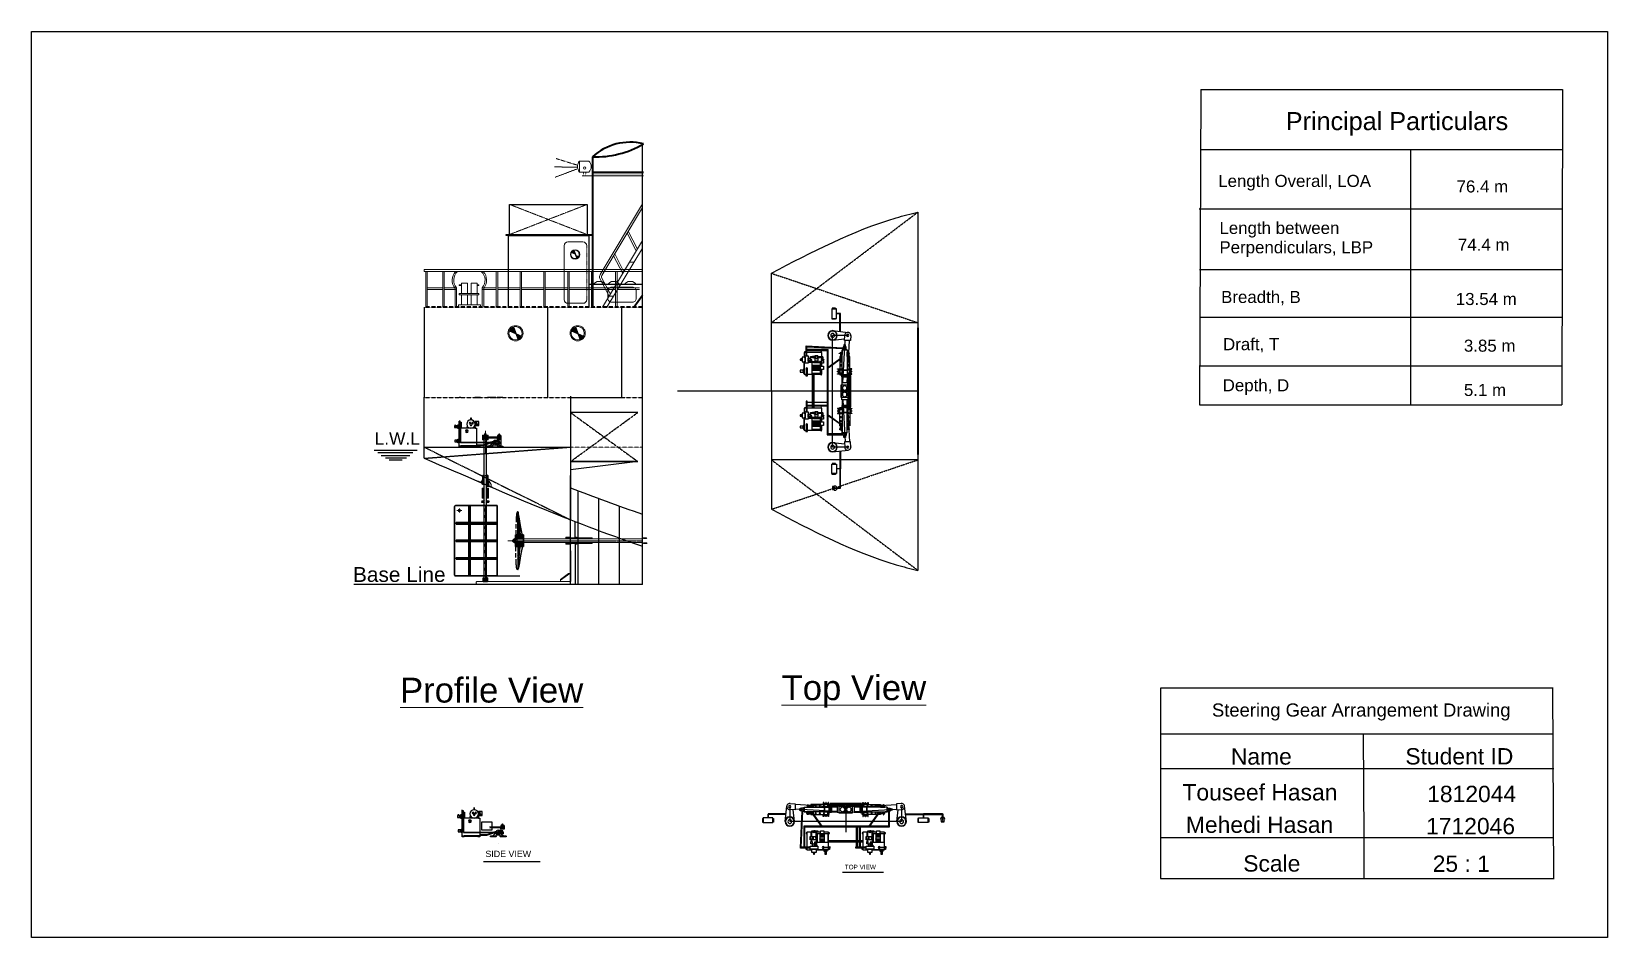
# Model space of a CAD drawing. Header units: inches. Extents: x 23291 to 181956, y 9161 to 51408.
# Drawn here: x 23291 to 69288, y 15956 to 42418 of the extents above; entities that cross this region are included whole.
import ezdxf

# ---------------------------------------------------------------- set-up
doc = ezdxf.new("R2010")
doc.units = ezdxf.units.IN
doc.header["$MEASUREMENT"] = 0
for name, pattern in [('ACAD_ISO02W100', [15, 12, -3]), ('CENTER', [2, 1.25, -0.25, 0.25, -0.25]), ('CENTER2', [1.125, 0.75, -0.125, 0.125, -0.125]), ('DASHDOTX2', [2, 1, -0.5, 0, -0.5]), ('DASHED', [19.05, 12.7, -6.35]), ('DASHED2', [0.375, 0.25, -0.125]), ('DASHEDX2', [1.5, 1, -0.5]), ('HIDDEN', [0.375, 0.25, -0.125]), ('HIDDEN2', [0.1875, 0.125, -0.0625]), ('PHANTOM', [1.37, 0.99, -0.05, 0.115, -0.05, 0.115, -0.05])]:
    doc.linetypes.add(name, pattern=pattern)
for name, color, linetype in [('1', 3, 'Continuous'), ('bulkhead', 1, 'Continuous'), ('CL', 2, 'Continuous'), ('EXP SECTS', 12, 'Continuous'), ('Floor', 3, 'Continuous'), ('PDF10_Geometry', 7, 'Continuous'), ('PDF10_Solid Fills', 7, 'Continuous'), ('PDF3_Geometry', 7, 'Continuous'), ('PDF3_Solid Fills', 7, 'Continuous'), ('PDF4_Geometry', 7, 'Continuous'), ('PDF4_Solid Fills', 7, 'Continuous'), ('PDF6_Geometry', 7, 'Continuous'), ('PDF9_Geometry', 7, 'Continuous'), ('PDF9_Solid Fills', 7, 'Continuous'), ('PDF9_Text', 7, 'Continuous'), ('PRO HATCH', 12, 'Continuous'), ('PRO HUB', 12, 'Continuous'), ('PRO OUTLINE', 12, 'Continuous'), ('PRO RAKELINE', 12, 'Continuous'), ('wl 2', 3, 'Continuous')]:
    doc.layers.add(name, color=color, linetype=linetype)
for name, color, linetype, lineweight in [('B.line', 1, 'Continuous', 25), ('component', 5, 'DASHDOTX2', 30), ('Deck', 165, 'Continuous', 40), ('Door', 14, 'Continuous', 13), ('Fixtures', 30, 'Continuous', 18), ('hatch', 8, 'Continuous', 9), ('IN-LINE', 30, 'Continuous', 25), ('Railing', 222, 'Continuous', 9), ('staps', 200, 'Continuous', 15), ('Text', 255, 'Continuous', 13), ('Window', 5, 'Continuous', 13)]:
    doc.layers.add(name, color=color, linetype=linetype, lineweight=lineweight)
doc.layers.add('Hide', color=70, linetype='Continuous', lineweight=13, plot=False)
for name, color, linetype, true_color in [('PDF2_Geometry', 7, 'Continuous', 0x231f20), ('PDF2_Solid Fills', 7, 'Continuous', 0xffffff), ('PDF_Geometry', 7, 'Continuous', 0x221a16)]:
    doc.layers.add(name, color=color, linetype=linetype, true_color=true_color)
doc.styles.add('PDF Arial', font='arial.ttf')
doc.styles.get("Standard").update_dxf_attribs({"font": 'arial.ttf'})
pattern_1 = [(45, (17427.045, 30412.033), (-10.500536, 10.500536), []), (45, (17430.545, 30412.033), (-10.500536, 10.500536), []), (45, (17434.045, 30412.033), (-10.500536, 10.500536), []), (45, (17437.545, 30412.033), (-10.500536, 10.500536), [])]
pattern_2 = [(45, (17427.045, 30412.033), (-10.500536, 10.500536), []), (45, (17430.545, 30412.033), (-10.500536, 10.500536), []), (45, (17434.045, 30412.033), (-10.500536, 10.500536), []), (45, (17437.545, 30412.033), (-10.500536, 10.500536), [])]

msp = doc.modelspace()

# ---------------------------------------------------------------- texts
at = {"layer": '1', "color": 5, "attachment_point": 7, "line_spacing_factor": 0.963855}
for s, insert, char_height, width in [('{\\C7;Principal Particulars}', (59899, 39379), 525.86, 7925.9), ('{\\C7;Length Overall, LOA}', (57928, 37772), 352.18, 4603.8), ('{\\C7;76.4 m}', (64884, 37712), 352.18, 2072.77), ('{\\C7;Length between \\PPerpendiculars, LBP}', (57963, 35833), 352.18, 4608.05), ('{\\C7;74.4 m}', (64923, 36014), 352.18, 2072.77), ('{\\C7;Breadth, B}', (58012, 34423), 352.18, 5236.6), ('{\\C7;13.54 m}', (64862, 34424), 352.18, 2072.77), ('{\\C7;Draft, T}', (58068, 33044), 352.18, 5308.16), ('{\\C7;3.85 m}', (65098, 33061), 352.18, 1794.85), ('{\\C7;Depth, D}', (58058, 31803), 352.18, 5308.16), ('{\\C7;5.1 m}', (65098, 31767), 352.18, 1794.85)]:
    msp.add_mtext(s, dxfattribs=dict(at, insert=insert, char_height=char_height, width=width))
at = {"layer": 'PDF9_Text', "attachment_point": 7, "style": 'PDF Arial'}
for s, insert, char_height in [('SIDE VIEW', (36539, 18303), 184.7), ('SIDE VIEW', (37329, 18403), 0.666), ('TOP VIEW', (47026, 17945), 133.4)]:
    msp.add_mtext(s, dxfattribs=dict(at, insert=insert, char_height=char_height))
at = {"layer": 'Text'}
for s, height, p in [('L.W.L', 362.5, (33305, 30352)), ('L.W.L', 362.5, (33305, 30352)), ('%%UProfile View', 725.01, (34046, 22818)), ('%%UTop View', 725.01, (45182, 22889))]:
    msp.add_text(s, height=height, dxfattribs=at).set_placement(p)
at = {"layer": 'Text', "ltscale": 800}
msp.add_text('Base Line', height=435, dxfattribs=at).set_placement((32674, 26342))
msp.add_text('Base Line', height=435, dxfattribs=at).set_placement((32674, 26342))
at = {"layer": 'Text', "color": 7, "true_color": 0xffffff, "attachment_point": 7, "line_spacing_factor": 0.963855}
for s, insert, char_height, width in [('{\\C7;Steering Gear Arrangement Drawing}', (57745, 22292), 384.33, 8738.92), ('{\\C7;Name}', (58296, 20998), 477.5, 9467.09), ('{\\C7;Student ID}', (63389, 21003), 477.53, 9467.09), ('{\\C7;Touseef Hasan}', (56883, 19952), 477.53, 9467.09), ('{\\C7;1812044}', (64026, 19904), 477.53, 9467.09), ('{\\C7;Mehedi Hasan}', (56983, 19005), 477.53, 9467.09), ('{\\C7;1712046}', (63994, 18963), 477.53, 9467.09), ('{\\C7;Scale}', (58657, 17873), 477.53, 9467.09), ('\\pxt2,3;{\\C7;25 : 1}', (64187, 17866), 477.53, 9467.09)]:
    msp.add_mtext(s, dxfattribs=dict(at, insert=insert, char_height=char_height, width=width))

# ---------------------------------------------------------------- blocks, each defined once
blk = doc.blocks.new('2')
at = {"layer": 'PDF9_Geometry', "lineweight": 25}
for p, q in [((28.803, 33.786), (28.679, 33.786)), ((28.679, 33.786), (28.679, 33.533)), ((28.679, 33.533), (28.803, 33.533)), ((28.782, 33.806), (28.692, 33.806)), ((28.692, 33.806), (28.692, 33.786)), ((28.692, 33.786), (28.782, 33.786)), ((28.692, 33.514), (28.692, 33.533)), ((28.692, 33.533), (28.782, 33.533)), ((28.782, 33.514), (28.692, 33.514)), ((28.782, 33.786), (28.782, 33.806)), ((28.782, 33.533), (28.782, 33.514)), ((28.803, 33.533), (28.803, 33.786)), ((28.902, 33.663), (28.803, 33.663)), ((28.903, 33.66), (28.803, 33.66)), ((28.902, 33.656), (28.803, 33.656)), ((28.895, 33.187), (28.895, 33.66)), ((28.903, 33.186), (28.903, 33.66)), ((28.913, 33.66), (28.903, 33.66)), ((28.913, 33.185), (28.913, 33.66)), ((28.703, 33.209), (29.112, 33.163)), ((29.103, 33.084), (28.703, 33.084)), ((29.015, 32.943), (29.023, 33.084)), ((29.183, 33.084), (29.175, 32.943)), ((29.183, 33.074), (29.183, 33.084)), ((28.419, 32.632), (27.952, 32.632)), ((27.952, 32.632), (27.952, 32.504)), ((27.962, 32.632), (27.962, 32.652)), ((27.962, 32.652), (27.982, 32.652)), ((27.982, 32.632), (27.962, 32.632)), ((27.982, 32.652), (27.982, 32.632)), ((28, 32.555), (28, 32.803)), ((28, 32.803), (28.984, 32.751)), ((28.023, 32.555), (28.023, 32.782)), ((28.023, 32.782), (28.984, 32.736)), ((28.585, 32.71), (28.023, 32.71)), ((28.023, 32.685), (28.561, 32.685)), ((28.409, 32.652), (28.389, 32.652)), ((28.389, 32.652), (28.389, 32.632)), ((28.409, 32.632), (28.409, 32.652)), ((28.419, 32.443), (28.419, 32.632)), ((28.561, 32.685), (28.561, 30.44)), ((28.585, 30.468), (28.585, 32.71)), ((28.703, 32.959), (29.018, 32.994)), ((28.903, 32.619), (28.918, 32.619)), ((28.903, 32.591), (28.903, 32.619)), ((28.913, 32.619), (28.913, 32.522)), ((28.918, 32.576), (28.918, 32.634)), ((28.918, 32.634), (28.953, 32.634)), ((28.918, 32.619), (28.918, 32.605)), ((28.961, 32.649), (28.953, 32.649)), ((28.953, 32.649), (28.953, 32.576)), ((28.953, 32.649), (28.953, 32.634)), ((28.953, 32.634), (28.953, 32.576)), ((28.961, 32.165), (28.961, 32.703)), ((28.961, 32.703), (29.086, 32.703)), ((28.961, 32.703), (28.961, 32.649)), ((28.961, 32.649), (28.968, 32.649)), ((28.971, 31.824), (29.035, 32.943)), ((28.976, 32.703), (28.976, 32.721)), ((28.976, 32.721), (29.07, 32.721)), ((29.023, 32.703), (28.976, 32.703)), ((29.062, 32.775), (28.984, 32.775)), ((28.984, 32.775), (28.984, 32.721)), ((28.984, 32.721), (29.023, 32.721)), ((29.048, 32.805), (28.998, 32.805)), ((28.998, 32.805), (28.998, 32.775)), ((28.998, 32.775), (29.023, 32.775)), ((29.005, 32.829), (29.005, 32.805)), ((29.041, 32.829), (29.005, 32.829)), ((29.005, 32.805), (29.023, 32.805)), ((29.023, 32.943), (29.015, 32.943)), ((29.035, 32.943), (29.023, 32.943)), ((29.023, 32.829), (29.023, 32.703)), ((29.023, 32.805), (29.041, 32.805)), ((29.023, 32.775), (29.048, 32.775)), ((29.023, 32.721), (29.062, 32.721)), ((29.07, 32.703), (29.023, 32.703)), ((29.023, 32.703), (29.07, 32.703)), ((29.175, 32.943), (29.027, 32.943)), ((29.041, 32.805), (29.041, 32.829)), ((29.048, 32.775), (29.048, 32.805)), ((29.062, 32.721), (29.062, 32.775)), ((29.133, 32.619), (29.068, 32.619)), ((29.07, 32.721), (29.07, 32.703)), ((29.07, 32.703), (29.07, 32.721)), ((29.086, 32.703), (29.086, 32.165)), ((29.091, 31.824), (29.155, 32.943)), ((29.133, 32.591), (29.133, 32.619)), ((29.133, 32.619), (29.133, 32.522)), ((27.871, 32.454), (27.841, 32.454)), ((27.841, 32.454), (27.841, 32.427)), ((27.841, 32.427), (27.871, 32.427)), ((27.871, 32.413), (27.871, 32.468)), ((27.871, 32.468), (27.891, 32.468)), ((27.871, 32.441), (27.871, 32.454)), ((27.871, 32.427), (27.871, 32.441)), ((27.891, 32.413), (27.871, 32.413)), ((27.952, 32.504), (27.891, 32.504)), ((27.891, 32.504), (27.891, 32.377)), ((27.891, 32.468), (27.891, 32.441)), ((27.891, 32.441), (27.891, 32.413)), ((27.891, 32.377), (27.952, 32.377)), ((27.952, 32.504), (27.972, 32.504)), ((27.972, 32.377), (27.952, 32.377)), ((27.952, 32.377), (27.952, 32.052)), ((27.952, 32.052), (27.952, 32.377)), ((27.952, 32.377), (27.952, 32.052)), ((27.972, 32.441), (27.972, 32.54)), ((27.972, 32.54), (28.053, 32.54)), ((27.972, 32.504), (27.972, 32.377)), ((27.972, 32.341), (27.972, 32.441)), ((28.053, 32.341), (27.972, 32.341)), ((28.032, 32.555), (27.992, 32.555)), ((27.992, 32.555), (27.992, 32.54)), ((27.992, 32.54), (28.012, 32.54)), ((28.012, 32.54), (28.032, 32.54)), ((28.032, 32.54), (28.032, 32.555)), ((28.053, 32.54), (28.053, 32.341)), ((28.053, 32.441), (28.053, 32.477)), ((28.053, 32.477), (28.113, 32.477)), ((28.053, 32.477), (28.113, 32.477)), ((28.053, 32.404), (28.053, 32.441)), ((28.053, 32.395), (28.053, 32.431)), ((28.053, 32.431), (28.134, 32.431)), ((28.113, 32.404), (28.053, 32.404)), ((28.073, 32.395), (28.053, 32.395)), ((28.134, 32.395), (28.053, 32.395)), ((28.053, 32.359), (28.053, 32.341)), ((28.053, 32.341), (28.053, 32.359)), ((28.053, 32.359), (28.073, 32.359)), ((28.073, 32.359), (28.073, 32.395)), ((28.252, 32.385), (28.073, 32.385)), ((28.073, 32.385), (28.073, 32.377)), ((28.073, 32.377), (28.073, 32.369)), ((28.073, 32.369), (28.252, 32.369)), ((28.113, 32.493), (28.113, 32.523)), ((28.113, 32.523), (28.171, 32.523)), ((28.171, 32.493), (28.113, 32.493)), ((28.113, 32.477), (28.113, 32.404)), ((28.134, 32.431), (28.134, 32.395)), ((28.134, 32.422), (28.146, 32.422)), ((28.146, 32.404), (28.134, 32.404)), ((28.156, 32.431), (28.146, 32.431)), ((28.146, 32.431), (28.146, 32.395)), ((28.146, 32.422), (28.146, 32.404)), ((28.146, 32.395), (28.156, 32.395)), ((28.156, 32.395), (28.156, 32.431)), ((28.156, 32.413), (28.156, 32.422)), ((28.156, 32.404), (28.156, 32.413)), ((28.156, 32.413), (28.156, 32.412)), ((28.156, 32.349), (28.156, 32.08)), ((28.267, 32.287), (28.156, 32.287)), ((28.369, 32.359), (28.166, 32.359)), ((28.177, 32.287), (28.167, 32.287)), ((28.167, 32.287), (28.167, 32.16)), ((28.171, 32.523), (28.171, 32.508)), ((28.226, 32.518), (28.171, 32.518)), ((28.171, 32.518), (28.171, 32.498)), ((28.171, 32.508), (28.171, 32.493)), ((28.171, 32.498), (28.226, 32.498)), ((28.187, 32.287), (28.177, 32.287)), ((28.177, 32.287), (28.177, 32.16)), ((28.197, 32.287), (28.187, 32.287)), ((28.187, 32.287), (28.187, 32.16)), ((28.192, 32.369), (28.192, 32.359)), ((28.192, 32.359), (28.267, 32.359)), ((28.207, 32.287), (28.197, 32.287)), ((28.197, 32.287), (28.197, 32.16)), ((28.217, 32.287), (28.207, 32.287)), ((28.207, 32.287), (28.207, 32.16)), ((28.227, 32.287), (28.217, 32.287)), ((28.217, 32.287), (28.217, 32.16)), ((28.223, 32.477), (28.223, 32.54)), ((28.223, 32.54), (28.312, 32.54)), ((28.223, 32.467), (28.223, 32.477)), ((28.312, 32.467), (28.223, 32.467)), ((28.226, 32.528), (28.226, 32.488)), ((28.226, 32.508), (28.226, 32.518)), ((28.226, 32.498), (28.226, 32.508)), ((28.226, 32.488), (28.237, 32.488)), ((28.227, 32.463), (28.227, 32.399)), ((28.237, 32.287), (28.227, 32.287)), ((28.227, 32.287), (28.227, 32.16)), ((28.23, 32.359), (28.23, 32.363)), ((28.23, 32.363), (28.305, 32.363)), ((28.267, 32.359), (28.23, 32.359)), ((28.303, 32.395), (28.231, 32.395)), ((28.267, 32.54), (28.237, 32.54)), ((28.237, 32.54), (28.237, 32.477)), ((28.237, 32.508), (28.237, 32.528)), ((28.237, 32.488), (28.237, 32.508)), ((28.237, 32.477), (28.298, 32.477)), ((28.237, 32.16), (28.237, 32.287)), ((28.237, 32.287), (28.247, 32.287)), ((28.247, 32.287), (28.247, 32.16)), ((28.252, 32.395), (28.252, 32.363)), ((28.298, 32.54), (28.267, 32.54)), ((28.267, 32.467), (28.307, 32.467)), ((28.267, 32.395), (28.282, 32.395)), ((28.267, 32.359), (28.329, 32.359)), ((28.267, 32.359), (28.343, 32.359)), ((28.305, 32.359), (28.267, 32.359)), ((28.379, 32.287), (28.267, 32.287)), ((28.287, 32.287), (28.267, 32.287)), ((28.282, 32.395), (28.282, 32.363)), ((28.282, 32.385), (28.404, 32.385)), ((28.282, 32.369), (28.404, 32.369)), ((28.287, 32.16), (28.287, 32.287)), ((28.297, 32.287), (28.297, 32.16)), ((28.298, 32.54), (28.312, 32.54)), ((28.312, 32.54), (28.298, 32.54)), ((28.298, 32.54), (28.312, 32.54)), ((28.298, 32.477), (28.298, 32.54)), ((28.298, 32.528), (28.309, 32.528)), ((28.309, 32.488), (28.298, 32.488)), ((28.305, 32.363), (28.305, 32.359)), ((28.307, 32.463), (28.307, 32.399)), ((28.307, 32.287), (28.307, 32.16)), ((28.309, 32.528), (28.309, 32.488)), ((28.309, 32.518), (28.364, 32.518)), ((28.309, 32.498), (28.364, 32.498)), ((28.312, 32.54), (28.312, 32.467)), ((28.317, 32.287), (28.317, 32.16)), ((28.327, 32.287), (28.327, 32.16)), ((28.337, 32.287), (28.337, 32.16)), ((28.343, 32.359), (28.343, 32.369)), ((28.347, 32.287), (28.347, 32.16)), ((28.357, 32.287), (28.357, 32.16)), ((28.379, 32.393), (28.359, 32.393)), ((28.359, 32.393), (28.359, 32.361)), ((28.359, 32.361), (28.379, 32.361)), ((28.364, 32.518), (28.409, 32.518)), ((28.364, 32.498), (28.409, 32.498)), ((28.367, 32.287), (28.367, 32.16)), ((28.379, 32.377), (28.379, 32.393)), ((28.404, 32.387), (28.379, 32.387)), ((28.379, 32.387), (28.379, 32.377)), ((28.379, 32.377), (28.379, 32.385)), ((28.379, 32.385), (28.379, 32.369)), ((28.379, 32.361), (28.379, 32.377)), ((28.379, 32.367), (28.404, 32.367)), ((28.379, 32.08), (28.379, 32.349)), ((28.379, 32.16), (28.379, 32.287)), ((28.379, 32.223), (28.379, 32.278)), ((28.379, 32.223), (28.379, 32.268)), ((28.379, 32.268), (28.46, 32.268)), ((28.379, 32.169), (28.379, 32.223)), ((28.404, 32.367), (28.404, 32.387)), ((28.419, 32.523), (28.409, 32.523)), ((28.409, 32.523), (28.409, 32.493)), ((28.409, 32.493), (28.419, 32.493)), ((28.409, 32.433), (28.409, 32.443)), ((28.409, 32.443), (28.469, 32.443)), ((28.439, 32.433), (28.409, 32.433)), ((28.419, 32.508), (28.419, 32.523)), ((28.429, 32.518), (28.419, 32.518)), ((28.419, 32.518), (28.419, 32.498)), ((28.419, 32.493), (28.419, 32.508)), ((28.419, 32.498), (28.429, 32.498)), ((28.419, 32.268), (28.419, 32.433)), ((28.419, 32.377), (28.419, 32.413)), ((28.419, 32.413), (28.459, 32.413)), ((28.459, 32.341), (28.419, 32.341)), ((28.455, 32.433), (28.423, 32.433)), ((28.423, 32.433), (28.423, 32.413)), ((28.424, 32.498), (28.424, 32.488)), ((28.454, 32.498), (28.424, 32.498)), ((28.424, 32.488), (28.439, 32.488)), ((28.429, 32.498), (28.449, 32.498)), ((28.429, 32.488), (28.429, 32.443)), ((28.429, 32.443), (28.439, 32.443)), ((28.439, 32.488), (28.454, 32.488)), ((28.439, 32.443), (28.449, 32.443)), ((28.469, 32.433), (28.439, 32.433)), ((28.439, 32.413), (28.455, 32.413)), ((28.449, 32.443), (28.449, 32.488)), ((28.454, 32.488), (28.454, 32.498)), ((28.455, 32.413), (28.455, 32.433)), ((28.459, 32.413), (28.459, 32.341)), ((28.46, 32.268), (28.46, 32.178)), ((28.469, 32.443), (28.469, 32.433)), ((28.585, 32.24), (28.926, 32.485)), ((28.585, 32.224), (28.943, 32.481)), ((28.881, 32.608), (28.892, 32.608)), ((28.881, 32.601), (28.881, 32.608)), ((28.892, 32.601), (28.881, 32.601)), ((28.911, 32.522), (28.891, 32.522)), ((28.891, 32.522), (28.891, 32.034)), ((28.891, 32.504), (28.961, 32.504)), ((28.891, 32.486), (28.961, 32.486)), ((28.891, 32.468), (28.961, 32.468)), ((28.891, 32.45), (28.961, 32.45)), ((28.892, 32.612), (28.903, 32.612)), ((28.892, 32.598), (28.892, 32.612)), ((28.892, 32.608), (28.892, 32.605)), ((28.892, 32.605), (28.892, 32.601)), ((28.903, 32.598), (28.892, 32.598)), ((28.903, 32.612), (28.903, 32.605)), ((28.903, 32.605), (28.903, 32.598)), ((28.918, 32.591), (28.903, 32.591)), ((28.911, 32.522), (28.961, 32.522)), ((28.961, 32.522), (28.911, 32.522)), ((28.918, 32.605), (28.918, 32.591)), ((28.953, 32.576), (28.918, 32.576)), ((28.92, 32.532), (28.92, 32.576)), ((28.95, 32.532), (28.92, 32.532)), ((28.92, 32.522), (28.955, 32.522)), ((28.926, 32.485), (28.927, 32.532)), ((28.943, 32.481), (28.944, 32.532)), ((28.95, 32.576), (28.95, 32.532)), ((28.953, 32.576), (28.961, 32.576)), ((28.961, 32.576), (28.967, 32.576)), ((29.068, 32.591), (29.133, 32.591)), ((29.136, 32.522), (29.086, 32.522)), ((29.156, 32.504), (29.086, 32.504)), ((29.156, 32.486), (29.086, 32.486)), ((29.156, 32.468), (29.086, 32.468)), ((29.156, 32.45), (29.086, 32.45)), ((29.091, 32.522), (29.091, 32.591)), ((29.126, 32.522), (29.091, 32.522)), ((29.126, 32.591), (29.126, 32.522)), ((29.144, 32.612), (29.133, 32.612)), ((29.133, 32.612), (29.133, 32.605)), ((29.133, 32.605), (29.133, 32.598)), ((29.133, 32.598), (29.144, 32.598)), ((29.156, 32.522), (29.136, 32.522)), ((29.144, 32.598), (29.144, 32.612)), ((29.155, 32.608), (29.144, 32.608)), ((29.144, 32.608), (29.144, 32.605)), ((29.144, 32.605), (29.144, 32.601)), ((29.144, 32.601), (29.155, 32.601)), ((29.155, 32.601), (29.155, 32.608)), ((29.156, 32.034), (29.156, 32.522)), ((27.922, 32.156), (27.841, 32.156)), ((27.841, 32.156), (27.841, 32.11)), ((27.841, 32.11), (27.922, 32.11)), ((27.952, 32.178), (27.922, 32.178)), ((27.922, 32.178), (27.922, 32.088)), ((27.922, 32.133), (27.922, 32.156)), ((27.922, 32.088), (27.952, 32.088)), ((27.952, 32.088), (27.952, 32.052)), ((27.952, 32.052), (28.419, 32.052)), ((27.952, 32.052), (28.033, 32.052)), ((27.952, 32.052), (27.972, 32.052)), ((27.962, 32.032), (27.962, 32.052)), ((27.982, 32.032), (27.962, 32.032)), ((27.972, 32.052), (27.982, 32.052)), ((27.982, 32.052), (27.982, 32.032)), ((28.016, 32.032), (27.997, 32.032)), ((27.997, 32.032), (27.997, 32.012)), ((27.997, 32.012), (28.016, 32.012)), ((28.006, 32.032), (28.006, 32.177)), ((28.006, 32.177), (28.016, 32.177)), ((28.016, 32.032), (28.006, 32.032)), ((28.016, 32.177), (28.026, 32.177)), ((28.035, 32.032), (28.016, 32.032)), ((28.026, 32.032), (28.016, 32.032)), ((28.016, 32.012), (28.035, 32.012)), ((28.026, 32.177), (28.026, 32.032)), ((28.035, 32.012), (28.035, 32.032)), ((28.156, 32.16), (28.267, 32.16)), ((28.165, 32.052), (28.165, 31.147)), ((28.369, 32.07), (28.166, 32.07)), ((28.185, 31.599), (28.185, 32.052)), ((28.185, 32.052), (28.205, 32.052)), ((28.205, 32.052), (28.205, 31.147)), ((28.267, 32.16), (28.379, 32.16)), ((28.46, 32.178), (28.379, 32.178)), ((28.419, 32.052), (28.379, 32.052)), ((28.389, 32.052), (28.389, 32.032)), ((28.389, 32.032), (28.409, 32.032)), ((28.409, 32.032), (28.409, 32.052)), ((28.419, 32.052), (28.419, 32.178)), ((28.836, 32.184), (28.836, 32.194)), ((28.836, 32.194), (28.861, 32.194)), ((28.861, 32.184), (28.836, 32.184)), ((28.836, 32.119), (28.836, 32.129)), ((28.836, 32.129), (28.861, 32.129)), ((28.861, 32.119), (28.836, 32.119)), ((28.836, 32.054), (28.836, 32.064)), ((28.836, 32.064), (28.861, 32.064)), ((28.861, 32.054), (28.836, 32.054)), ((28.848, 32.194), (28.848, 32.184)), ((28.848, 32.129), (28.848, 32.119)), ((28.848, 32.064), (28.848, 32.054)), ((28.861, 32.054), (28.861, 32.194)), ((28.861, 32.194), (28.891, 32.194)), ((28.891, 32.054), (28.861, 32.054)), ((28.876, 32.054), (28.876, 32.194)), ((28.891, 32.034), (28.956, 32.034)), ((28.951, 31.824), (28.943, 31.685)), ((28.948, 31.979), (28.948, 32.034)), ((28.948, 32.034), (29.023, 32.034)), ((29.162, 32.034), (28.948, 32.034)), ((28.948, 32.007), (29.162, 32.007)), ((29.098, 31.979), (28.948, 31.979)), ((29.023, 31.824), (28.951, 31.824)), ((28.953, 31.824), (28.953, 31.979)), ((28.953, 31.979), (29.023, 31.979)), ((28.956, 32.16), (28.961, 32.165)), ((28.956, 32.034), (28.956, 32.16)), ((28.956, 32.16), (29.023, 32.16)), ((29.086, 32.16), (28.961, 32.16)), ((29.023, 32.16), (29.091, 32.16)), ((29.023, 32.034), (29.098, 32.034)), ((29.023, 31.979), (29.093, 31.979)), ((29.111, 31.824), (29.023, 31.824)), ((29.086, 32.165), (29.091, 32.16)), ((29.086, 32.034), (29.136, 32.034)), ((29.091, 32.16), (29.091, 32.034)), ((29.093, 31.979), (29.093, 31.824)), ((29.098, 32.034), (29.156, 32.034)), ((29.098, 32.007), (29.098, 31.979)), ((29.103, 31.685), (29.111, 31.824)), ((29.156, 32.034), (29.115, 32.034)), ((29.115, 31.77), (29.115, 32.007)), ((29.125, 32.007), (29.125, 31.627)), ((29.146, 32.034), (29.136, 32.034)), ((29.136, 32.034), (29.156, 32.034)), ((29.146, 32.007), (29.146, 31.627)), ((29.186, 32.194), (29.156, 32.194)), ((29.156, 32.054), (29.186, 32.054)), ((29.162, 32.007), (29.162, 32.034)), ((29.186, 32.02), (29.162, 32.02)), ((29.162, 32.02), (29.162, 31.599)), ((29.162, 31.805), (29.162, 31.81)), ((29.162, 31.81), (29.186, 31.81)), ((29.162, 31.8), (29.162, 31.805)), ((29.162, 31.795), (29.162, 31.8)), ((29.162, 31.79), (29.162, 31.795)), ((29.162, 31.785), (29.162, 31.79)), ((29.173, 31.785), (29.162, 31.785)), ((29.162, 31.785), (29.162, 31.78)), ((29.162, 31.78), (29.168, 31.78)), ((29.162, 31.78), (29.162, 31.775)), ((29.171, 32.054), (29.171, 32.194)), ((29.186, 32.054), (29.186, 32.194)), ((29.211, 32.194), (29.186, 32.194)), ((29.186, 32.184), (29.211, 32.184)), ((29.211, 32.129), (29.186, 32.129)), ((29.186, 32.119), (29.211, 32.119)), ((29.211, 32.064), (29.186, 32.064)), ((29.186, 32.054), (29.211, 32.054)), ((29.186, 31.599), (29.186, 32.02)), ((29.198, 32.194), (29.198, 32.184)), ((29.198, 32.129), (29.198, 32.119)), ((29.198, 32.064), (29.198, 32.054)), ((29.211, 32.184), (29.211, 32.194)), ((29.211, 32.119), (29.211, 32.129)), ((29.211, 32.054), (29.211, 32.064)), ((28.185, 31.147), (28.185, 31.599)), ((28.931, 31.599), (28.931, 31.77)), ((28.931, 31.77), (28.948, 31.77)), ((28.931, 31.599), (29.115, 31.599)), ((28.931, 31.43), (28.931, 31.599)), ((28.948, 31.43), (28.931, 31.43)), ((28.951, 31.374), (28.943, 31.514)), ((28.948, 31.77), (29.108, 31.77)), ((29.108, 31.43), (28.948, 31.43)), ((29.023, 31.374), (28.951, 31.374)), ((28.953, 31.374), (28.953, 31.22)), ((28.963, 31.685), (28.964, 31.691)), ((28.963, 31.514), (28.964, 31.508)), ((28.971, 31.374), (29.035, 30.255)), ((29.111, 31.374), (29.023, 31.374)), ((29.091, 31.374), (29.155, 30.255)), ((29.093, 31.22), (29.093, 31.374)), ((29.103, 31.514), (29.111, 31.374)), ((29.108, 31.77), (29.115, 31.77)), ((29.115, 31.43), (29.108, 31.43)), ((29.115, 31.77), (29.115, 31.599)), ((29.136, 31.627), (29.115, 31.627)), ((29.115, 31.599), (29.115, 31.43)), ((29.115, 31.572), (29.136, 31.572)), ((29.115, 31.43), (29.115, 31.192)), ((29.125, 31.192), (29.125, 31.572)), ((29.156, 31.627), (29.136, 31.627)), ((29.136, 31.572), (29.156, 31.572)), ((29.146, 31.192), (29.146, 31.572)), ((29.156, 31.599), (29.156, 31.627)), ((29.156, 31.572), (29.156, 31.599)), ((29.162, 31.775), (29.173, 31.775)), ((29.162, 31.77), (29.168, 31.77)), ((29.162, 31.765), (29.173, 31.765)), ((29.162, 31.76), (29.168, 31.76)), ((29.162, 31.75), (29.162, 31.755)), ((29.162, 31.755), (29.173, 31.755)), ((29.168, 31.75), (29.162, 31.75)), ((29.162, 31.75), (29.162, 31.745)), ((29.162, 31.745), (29.173, 31.745)), ((29.162, 31.745), (29.162, 31.74)), ((29.162, 31.74), (29.168, 31.74)), ((29.162, 31.74), (29.162, 31.735)), ((29.162, 31.735), (29.173, 31.735)), ((29.162, 31.735), (29.162, 31.73)), ((29.162, 31.73), (29.168, 31.73)), ((29.162, 31.729), (29.162, 31.724)), ((29.162, 31.724), (29.173, 31.724)), ((29.162, 31.724), (29.162, 31.719)), ((29.162, 31.719), (29.168, 31.719)), ((29.162, 31.719), (29.162, 31.714)), ((29.162, 31.714), (29.173, 31.714)), ((29.162, 31.714), (29.162, 31.709)), ((29.162, 31.709), (29.168, 31.709)), ((29.162, 31.709), (29.162, 31.704)), ((29.162, 31.704), (29.173, 31.704)), ((29.162, 31.704), (29.162, 31.699)), ((29.162, 31.699), (29.168, 31.699)), ((29.162, 31.699), (29.162, 31.694)), ((29.162, 31.694), (29.173, 31.694)), ((29.162, 31.694), (29.162, 31.689)), ((29.162, 31.689), (29.168, 31.689)), ((29.162, 31.689), (29.162, 31.684)), ((29.162, 31.684), (29.173, 31.684)), ((29.162, 31.684), (29.162, 31.679)), ((29.162, 31.679), (29.168, 31.679)), ((29.162, 31.679), (29.162, 31.674)), ((29.162, 31.674), (29.173, 31.674)), ((29.162, 31.669), (29.162, 31.674)), ((29.162, 31.674), (29.162, 31.669)), ((29.173, 31.669), (29.162, 31.669)), ((29.162, 31.669), (29.168, 31.669)), ((29.162, 31.669), (29.162, 31.664)), ((29.162, 31.664), (29.168, 31.664)), ((29.162, 31.664), (29.162, 31.659)), ((29.162, 31.659), (29.173, 31.659)), ((29.162, 31.654), (29.162, 31.659)), ((29.162, 31.659), (29.162, 31.654)), ((29.173, 31.654), (29.162, 31.654)), ((29.162, 31.654), (29.168, 31.654)), ((29.162, 31.649), (29.162, 31.654)), ((29.162, 31.654), (29.162, 31.649)), ((29.173, 31.649), (29.162, 31.649)), ((29.162, 31.649), (29.168, 31.649)), ((29.162, 31.644), (29.162, 31.649)), ((29.162, 31.649), (29.162, 31.644)), ((29.173, 31.644), (29.162, 31.644)), ((29.162, 31.644), (29.168, 31.644)), ((29.162, 31.644), (29.162, 31.639)), ((29.162, 31.639), (29.168, 31.639)), ((29.162, 31.639), (29.162, 31.634)), ((29.162, 31.634), (29.173, 31.634)), ((29.162, 31.629), (29.162, 31.634)), ((29.162, 31.634), (29.162, 31.629)), ((29.173, 31.629), (29.162, 31.629)), ((29.162, 31.629), (29.168, 31.629)), ((29.162, 31.624), (29.162, 31.629)), ((29.162, 31.629), (29.162, 31.624)), ((29.173, 31.624), (29.162, 31.624)), ((29.162, 31.624), (29.168, 31.624)), ((29.162, 31.624), (29.162, 31.619)), ((29.162, 31.619), (29.168, 31.619)), ((29.162, 31.619), (29.162, 31.614)), ((29.162, 31.614), (29.173, 31.614)), ((29.162, 31.614), (29.162, 31.609)), ((29.162, 31.609), (29.168, 31.609)), ((29.162, 31.609), (29.162, 31.604)), ((29.162, 31.604), (29.173, 31.604)), ((29.162, 31.595), (29.162, 31.6)), ((29.162, 31.6), (29.168, 31.6)), ((29.162, 31.599), (29.162, 31.179)), ((29.162, 31.59), (29.162, 31.595)), ((29.162, 31.595), (29.173, 31.595)), ((29.162, 31.585), (29.162, 31.59)), ((29.162, 31.59), (29.168, 31.59)), ((29.162, 31.58), (29.162, 31.585)), ((29.162, 31.585), (29.173, 31.585)), ((29.162, 31.575), (29.162, 31.58)), ((29.162, 31.58), (29.168, 31.58)), ((29.173, 31.575), (29.162, 31.575)), ((29.162, 31.575), (29.162, 31.57)), ((29.162, 31.57), (29.162, 31.575)), ((29.162, 31.575), (29.168, 31.575)), ((29.173, 31.57), (29.162, 31.57)), ((29.162, 31.57), (29.162, 31.565)), ((29.162, 31.565), (29.162, 31.57)), ((29.162, 31.57), (29.168, 31.57)), ((29.162, 31.56), (29.162, 31.565)), ((29.162, 31.565), (29.173, 31.565)), ((29.162, 31.555), (29.162, 31.56)), ((29.162, 31.56), (29.168, 31.56)), ((29.173, 31.555), (29.162, 31.555)), ((29.162, 31.555), (29.162, 31.55)), ((29.162, 31.55), (29.162, 31.555)), ((29.162, 31.555), (29.168, 31.555)), ((29.173, 31.55), (29.162, 31.55)), ((29.162, 31.55), (29.162, 31.545)), ((29.162, 31.545), (29.162, 31.55)), ((29.162, 31.55), (29.168, 31.55)), ((29.173, 31.545), (29.162, 31.545)), ((29.162, 31.545), (29.162, 31.54)), ((29.162, 31.54), (29.162, 31.545)), ((29.162, 31.545), (29.168, 31.545)), ((29.162, 31.535), (29.162, 31.54)), ((29.162, 31.54), (29.173, 31.54)), ((29.162, 31.53), (29.162, 31.535)), ((29.162, 31.535), (29.168, 31.535)), ((29.173, 31.53), (29.162, 31.53)), ((29.162, 31.53), (29.162, 31.525)), ((29.162, 31.525), (29.162, 31.53)), ((29.162, 31.53), (29.168, 31.53)), ((29.162, 31.52), (29.162, 31.525)), ((29.162, 31.525), (29.173, 31.525)), ((29.162, 31.515), (29.162, 31.52)), ((29.162, 31.52), (29.168, 31.52)), ((29.162, 31.51), (29.162, 31.515)), ((29.162, 31.515), (29.173, 31.515)), ((29.162, 31.505), (29.162, 31.51)), ((29.162, 31.51), (29.168, 31.51)), ((29.162, 31.5), (29.162, 31.505)), ((29.162, 31.505), (29.173, 31.505)), ((29.162, 31.495), (29.162, 31.5)), ((29.162, 31.5), (29.168, 31.5)), ((29.162, 31.49), (29.162, 31.495)), ((29.162, 31.495), (29.173, 31.495)), ((29.162, 31.485), (29.162, 31.49)), ((29.162, 31.49), (29.168, 31.49)), ((29.162, 31.48), (29.162, 31.485)), ((29.162, 31.485), (29.173, 31.485)), ((29.162, 31.475), (29.162, 31.48)), ((29.162, 31.48), (29.168, 31.48)), ((29.162, 31.47), (29.162, 31.475)), ((29.162, 31.475), (29.173, 31.475)), ((29.162, 31.464), (29.162, 31.469)), ((29.162, 31.469), (29.168, 31.469)), ((29.162, 31.459), (29.162, 31.464)), ((29.162, 31.464), (29.173, 31.464)), ((29.162, 31.454), (29.162, 31.459)), ((29.162, 31.459), (29.168, 31.459)), ((29.162, 31.449), (29.162, 31.454)), ((29.162, 31.454), (29.173, 31.454)), ((29.162, 31.444), (29.162, 31.449)), ((29.162, 31.449), (29.168, 31.449)), ((29.162, 31.439), (29.162, 31.444)), ((29.162, 31.444), (29.173, 31.444)), ((29.162, 31.434), (29.162, 31.439)), ((29.162, 31.439), (29.168, 31.439)), ((29.162, 31.429), (29.162, 31.434)), ((29.162, 31.434), (29.173, 31.434)), ((29.162, 31.424), (29.162, 31.429)), ((29.162, 31.429), (29.168, 31.429)), ((29.162, 31.419), (29.162, 31.424)), ((29.162, 31.424), (29.173, 31.424)), ((29.162, 31.414), (29.162, 31.419)), ((29.162, 31.419), (29.168, 31.419)), ((29.173, 31.414), (29.162, 31.414)), ((29.162, 31.414), (29.162, 31.409)), ((29.162, 31.409), (29.162, 31.404)), ((29.162, 31.404), (29.162, 31.399)), ((29.162, 31.399), (29.162, 31.394)), ((29.162, 31.394), (29.162, 31.389)), ((29.162, 31.389), (29.186, 31.389)), ((29.186, 31.179), (29.186, 31.599)), ((27.871, 30.97), (27.841, 30.97)), ((27.841, 30.97), (27.841, 30.942)), ((27.871, 30.929), (27.871, 30.983)), ((27.871, 30.983), (27.891, 30.983)), ((27.871, 30.956), (27.871, 30.97)), ((27.871, 30.942), (27.871, 30.956)), ((27.952, 31.019), (27.891, 31.019)), ((27.891, 31.019), (27.891, 30.893)), ((27.891, 30.983), (27.891, 30.956)), ((27.891, 30.956), (27.891, 30.929)), ((28.419, 31.147), (27.952, 31.147)), ((27.952, 31.147), (27.952, 31.019)), ((27.952, 31.019), (27.972, 31.019)), ((27.962, 31.147), (27.962, 31.167)), ((27.962, 31.167), (27.982, 31.167)), ((27.982, 31.147), (27.962, 31.147)), ((27.972, 30.956), (27.972, 31.056)), ((27.972, 31.056), (28.053, 31.056)), ((27.972, 31.019), (27.972, 30.893)), ((27.972, 30.857), (27.972, 30.956)), ((27.982, 31.167), (27.982, 31.147)), ((28.032, 31.071), (27.992, 31.071)), ((27.992, 31.071), (27.992, 31.056)), ((27.992, 31.056), (28.012, 31.056)), ((28.027, 31.34), (28.003, 31.34)), ((28.003, 31.34), (28.003, 31.062)), ((28.012, 31.056), (28.032, 31.056)), ((28.014, 31.297), (28.014, 31.296)), ((28.027, 31.066), (28.027, 31.34)), ((28.027, 31.314), (28.561, 31.314)), ((28.561, 31.299), (28.027, 31.299)), ((28.027, 31.23), (28.561, 31.23)), ((28.027, 31.208), (28.561, 31.208)), ((28.032, 31.056), (28.032, 31.071)), ((28.053, 31.056), (28.053, 30.857)), ((28.053, 30.956), (28.053, 30.992)), ((28.053, 30.992), (28.113, 30.992)), ((28.053, 30.992), (28.113, 30.992)), ((28.053, 30.92), (28.053, 30.956)), ((28.053, 30.911), (28.053, 30.947)), ((28.053, 30.947), (28.134, 30.947)), ((28.113, 31.009), (28.113, 31.039)), ((28.113, 31.039), (28.171, 31.039)), ((28.171, 31.009), (28.113, 31.009)), ((28.113, 30.992), (28.113, 30.92)), ((28.134, 30.947), (28.134, 30.911)), ((28.156, 30.947), (28.146, 30.947)), ((28.146, 30.947), (28.146, 30.911)), ((28.217, 31.242), (28.152, 31.242)), ((28.152, 31.242), (28.152, 31.224)), ((28.214, 31.239), (28.156, 31.239)), ((28.156, 31.239), (28.156, 31.224)), ((28.156, 30.911), (28.156, 30.947)), ((28.209, 31.234), (28.159, 31.234)), ((28.159, 31.234), (28.159, 31.228)), ((28.171, 31.039), (28.171, 31.024)), ((28.226, 31.034), (28.171, 31.034)), ((28.171, 31.034), (28.171, 31.014)), ((28.171, 31.024), (28.171, 31.009)), ((28.171, 31.014), (28.226, 31.014)), ((28.209, 31.228), (28.209, 31.234)), ((28.214, 31.228), (28.214, 31.239)), ((28.217, 31.225), (28.217, 31.242)), ((28.223, 30.992), (28.223, 31.056)), ((28.223, 31.056), (28.312, 31.056)), ((28.223, 30.982), (28.223, 30.992)), ((28.312, 30.982), (28.223, 30.982)), ((28.237, 31.044), (28.226, 31.044)), ((28.226, 31.044), (28.226, 31.004)), ((28.226, 31.024), (28.226, 31.034)), ((28.226, 31.014), (28.226, 31.024)), ((28.226, 31.004), (28.237, 31.004)), ((28.227, 30.978), (28.227, 30.915)), ((28.267, 31.056), (28.237, 31.056)), ((28.237, 31.056), (28.237, 30.992)), ((28.237, 31.024), (28.237, 31.044)), ((28.237, 31.004), (28.237, 31.024)), ((28.237, 30.992), (28.298, 30.992)), ((28.298, 31.056), (28.267, 31.056)), ((28.267, 30.982), (28.307, 30.982)), ((28.298, 31.056), (28.312, 31.056)), ((28.312, 31.056), (28.298, 31.056)), ((28.298, 31.056), (28.312, 31.056)), ((28.298, 30.992), (28.298, 31.056)), ((28.298, 31.044), (28.309, 31.044)), ((28.309, 31.004), (28.298, 31.004)), ((28.307, 30.978), (28.307, 30.915)), ((28.309, 31.044), (28.309, 31.004)), ((28.309, 31.034), (28.364, 31.034)), ((28.309, 31.014), (28.364, 31.014)), ((28.312, 31.056), (28.312, 30.982)), ((28.364, 31.034), (28.409, 31.034)), ((28.364, 31.014), (28.409, 31.014)), ((28.409, 31.167), (28.389, 31.167)), ((28.389, 31.167), (28.389, 31.147)), ((28.409, 31.147), (28.409, 31.167)), ((28.419, 31.039), (28.409, 31.039)), ((28.409, 31.039), (28.409, 31.009)), ((28.409, 31.009), (28.419, 31.009)), ((28.409, 30.949), (28.409, 30.959)), ((28.409, 30.959), (28.469, 30.959)), ((28.439, 30.949), (28.409, 30.949)), ((28.419, 30.959), (28.419, 31.147)), ((28.419, 31.024), (28.419, 31.039)), ((28.429, 31.034), (28.419, 31.034)), ((28.419, 31.034), (28.419, 31.014)), ((28.419, 31.009), (28.419, 31.024)), ((28.419, 31.014), (28.429, 31.014)), ((28.419, 30.784), (28.419, 30.949)), ((28.455, 30.949), (28.423, 30.949)), ((28.423, 30.949), (28.423, 30.929)), ((28.424, 31.014), (28.424, 31.004)), ((28.454, 31.014), (28.424, 31.014)), ((28.424, 31.004), (28.439, 31.004)), ((28.429, 31.014), (28.449, 31.014)), ((28.429, 31.004), (28.429, 30.959)), ((28.429, 30.959), (28.439, 30.959)), ((28.439, 31.004), (28.454, 31.004)), ((28.439, 30.959), (28.449, 30.959)), ((28.469, 30.949), (28.439, 30.949)), ((28.449, 30.959), (28.449, 31.004)), ((28.454, 31.004), (28.454, 31.014)), ((28.455, 30.929), (28.455, 30.949)), ((28.469, 30.959), (28.469, 30.949)), ((28.585, 30.975), (28.943, 30.718)), ((28.585, 30.959), (28.926, 30.714)), ((28.861, 31.145), (28.836, 31.145)), ((28.836, 31.145), (28.836, 31.135)), ((28.836, 31.135), (28.861, 31.135)), ((28.861, 31.08), (28.836, 31.08)), ((28.836, 31.08), (28.836, 31.07)), ((28.836, 31.07), (28.861, 31.07)), ((28.861, 31.015), (28.836, 31.015)), ((28.836, 31.015), (28.836, 31.005)), ((28.836, 31.005), (28.861, 31.005)), ((28.848, 31.135), (28.848, 31.145)), ((28.848, 31.07), (28.848, 31.08)), ((28.848, 31.005), (28.848, 31.015)), ((28.891, 31.145), (28.861, 31.145)), ((28.861, 31.145), (28.861, 31.005)), ((28.861, 31.005), (28.891, 31.005)), ((28.876, 31.145), (28.876, 31.005)), ((28.891, 30.677), (28.891, 31.165)), ((28.891, 31.165), (28.956, 31.165)), ((29.098, 31.22), (28.948, 31.22)), ((28.948, 31.22), (28.948, 31.165)), ((28.948, 31.192), (29.162, 31.192)), ((28.948, 31.165), (29.023, 31.165)), ((29.162, 31.165), (28.948, 31.165)), ((28.953, 31.22), (29.023, 31.22)), ((28.956, 31.165), (28.956, 31.039)), ((28.956, 31.039), (28.961, 31.034)), ((28.956, 31.039), (29.023, 31.039)), ((29.086, 31.039), (28.961, 31.039)), ((28.961, 31.034), (28.961, 30.496)), ((29.023, 31.22), (29.093, 31.22)), ((29.023, 31.165), (29.098, 31.165)), ((29.023, 31.039), (29.091, 31.039)), ((29.086, 31.165), (29.136, 31.165)), ((29.086, 31.034), (29.091, 31.039)), ((29.086, 30.496), (29.086, 31.034)), ((29.091, 31.039), (29.091, 31.165)), ((29.098, 31.192), (29.098, 31.22)), ((29.098, 31.165), (29.156, 31.165)), ((29.156, 31.165), (29.115, 31.165)), ((29.146, 31.165), (29.136, 31.165)), ((29.136, 31.165), (29.156, 31.165)), ((29.156, 31.165), (29.156, 30.677)), ((29.156, 31.145), (29.186, 31.145)), ((29.186, 31.005), (29.156, 31.005)), ((29.162, 31.192), (29.162, 31.165)), ((29.162, 31.179), (29.186, 31.179)), ((29.171, 31.145), (29.171, 31.005)), ((29.186, 31.145), (29.186, 31.005)), ((29.186, 31.145), (29.211, 31.145)), ((29.211, 31.135), (29.186, 31.135)), ((29.186, 31.08), (29.211, 31.08)), ((29.211, 31.07), (29.186, 31.07)), ((29.186, 31.015), (29.211, 31.015)), ((29.211, 31.005), (29.186, 31.005)), ((29.198, 31.135), (29.198, 31.145)), ((29.198, 31.07), (29.198, 31.08)), ((29.198, 31.005), (29.198, 31.015)), ((29.211, 31.145), (29.211, 31.135)), ((29.211, 31.08), (29.211, 31.07)), ((29.211, 31.015), (29.211, 31.005)), ((27.841, 30.942), (27.871, 30.942)), ((27.922, 30.671), (27.841, 30.671)), ((27.841, 30.671), (27.841, 30.626)), ((27.841, 30.626), (27.922, 30.626)), ((27.891, 30.929), (27.871, 30.929)), ((27.891, 30.893), (27.952, 30.893)), ((27.952, 30.694), (27.922, 30.694)), ((27.922, 30.694), (27.922, 30.603)), ((27.922, 30.649), (27.922, 30.671)), ((27.922, 30.603), (27.952, 30.603)), ((27.972, 30.893), (27.952, 30.893)), ((27.952, 30.893), (27.952, 30.567)), ((27.952, 30.567), (27.952, 30.893)), ((27.952, 30.893), (27.952, 30.567)), ((27.952, 30.603), (27.952, 30.567)), ((27.952, 30.567), (28.419, 30.567)), ((27.952, 30.567), (28.033, 30.567)), ((27.952, 30.567), (27.972, 30.567)), ((27.962, 30.547), (27.962, 30.567)), ((27.982, 30.547), (27.962, 30.547)), ((28.053, 30.857), (27.972, 30.857)), ((27.972, 30.567), (27.982, 30.567)), ((27.982, 30.567), (27.982, 30.547)), ((28.016, 30.548), (27.997, 30.548)), ((27.997, 30.548), (27.997, 30.528)), ((27.997, 30.528), (28.016, 30.528)), ((28.006, 30.548), (28.006, 30.692)), ((28.006, 30.692), (28.016, 30.692)), ((28.016, 30.548), (28.006, 30.548)), ((28.016, 30.692), (28.026, 30.692)), ((28.035, 30.548), (28.016, 30.548)), ((28.026, 30.548), (28.016, 30.548)), ((28.016, 30.528), (28.035, 30.528)), ((28.026, 30.692), (28.026, 30.548)), ((28.035, 30.528), (28.035, 30.548)), ((28.113, 30.92), (28.053, 30.92)), ((28.073, 30.911), (28.053, 30.911)), ((28.134, 30.911), (28.053, 30.911)), ((28.053, 30.875), (28.053, 30.857)), ((28.053, 30.857), (28.053, 30.875)), ((28.053, 30.875), (28.073, 30.875)), ((28.073, 30.875), (28.073, 30.911)), ((28.252, 30.901), (28.073, 30.901)), ((28.073, 30.901), (28.073, 30.893)), ((28.073, 30.893), (28.073, 30.885)), ((28.073, 30.885), (28.252, 30.885)), ((28.134, 30.938), (28.146, 30.938)), ((28.146, 30.92), (28.134, 30.92)), ((28.146, 30.938), (28.146, 30.92)), ((28.146, 30.911), (28.156, 30.911)), ((28.156, 30.929), (28.156, 30.938)), ((28.156, 30.92), (28.156, 30.929)), ((28.156, 30.929), (28.156, 30.928)), ((28.156, 30.864), (28.156, 30.595)), ((28.267, 30.802), (28.156, 30.802)), ((28.156, 30.676), (28.267, 30.676)), ((28.369, 30.874), (28.166, 30.874)), ((28.369, 30.585), (28.166, 30.585)), ((28.177, 30.802), (28.167, 30.802)), ((28.167, 30.802), (28.167, 30.676)), ((28.187, 30.802), (28.177, 30.802)), ((28.177, 30.802), (28.177, 30.676)), ((28.197, 30.802), (28.187, 30.802)), ((28.187, 30.802), (28.187, 30.676)), ((28.192, 30.885), (28.192, 30.874)), ((28.192, 30.874), (28.267, 30.874)), ((28.207, 30.802), (28.197, 30.802)), ((28.197, 30.802), (28.197, 30.676)), ((28.217, 30.802), (28.207, 30.802)), ((28.207, 30.802), (28.207, 30.676)), ((28.227, 30.802), (28.217, 30.802)), ((28.217, 30.802), (28.217, 30.676)), ((28.237, 30.802), (28.227, 30.802)), ((28.227, 30.802), (28.227, 30.676)), ((28.23, 30.874), (28.23, 30.878)), ((28.23, 30.878), (28.305, 30.878)), ((28.267, 30.874), (28.23, 30.874)), ((28.303, 30.911), (28.231, 30.911)), ((28.237, 30.676), (28.237, 30.802)), ((28.237, 30.802), (28.247, 30.802)), ((28.247, 30.802), (28.247, 30.676)), ((28.252, 30.911), (28.252, 30.878)), ((28.267, 30.911), (28.282, 30.911)), ((28.267, 30.874), (28.329, 30.874)), ((28.267, 30.874), (28.343, 30.874)), ((28.305, 30.874), (28.267, 30.874)), ((28.379, 30.802), (28.267, 30.802)), ((28.287, 30.802), (28.267, 30.802)), ((28.267, 30.676), (28.379, 30.676)), ((28.282, 30.911), (28.282, 30.878)), ((28.282, 30.901), (28.404, 30.901)), ((28.282, 30.885), (28.404, 30.885)), ((28.287, 30.676), (28.287, 30.802)), ((28.297, 30.802), (28.297, 30.676)), ((28.305, 30.878), (28.305, 30.874)), ((28.307, 30.802), (28.307, 30.676)), ((28.317, 30.802), (28.317, 30.676)), ((28.327, 30.802), (28.327, 30.676)), ((28.337, 30.802), (28.337, 30.676)), ((28.343, 30.874), (28.343, 30.885)), ((28.347, 30.802), (28.347, 30.676)), ((28.357, 30.802), (28.357, 30.676)), ((28.379, 30.909), (28.359, 30.909)), ((28.359, 30.909), (28.359, 30.877)), ((28.359, 30.877), (28.379, 30.877)), ((28.367, 30.802), (28.367, 30.676)), ((28.379, 30.893), (28.379, 30.909)), ((28.404, 30.903), (28.379, 30.903)), ((28.379, 30.903), (28.379, 30.893)), ((28.379, 30.893), (28.379, 30.901)), ((28.379, 30.901), (28.379, 30.885)), ((28.379, 30.877), (28.379, 30.893)), ((28.379, 30.883), (28.404, 30.883)), ((28.379, 30.595), (28.379, 30.864)), ((28.379, 30.676), (28.379, 30.802)), ((28.379, 30.739), (28.379, 30.793)), ((28.379, 30.739), (28.379, 30.784)), ((28.379, 30.784), (28.46, 30.784)), ((28.379, 30.685), (28.379, 30.739)), ((28.46, 30.694), (28.379, 30.694)), ((28.419, 30.567), (28.379, 30.567)), ((28.389, 30.567), (28.389, 30.547)), ((28.389, 30.547), (28.409, 30.547)), ((28.404, 30.883), (28.404, 30.903)), ((28.409, 30.547), (28.409, 30.567)), ((28.419, 30.893), (28.419, 30.929)), ((28.419, 30.929), (28.459, 30.929)), ((28.459, 30.856), (28.419, 30.856)), ((28.419, 30.567), (28.419, 30.694)), ((28.439, 30.929), (28.455, 30.929)), ((28.459, 30.929), (28.459, 30.856)), ((28.46, 30.784), (28.46, 30.694)), ((28.892, 30.597), (28.881, 30.597)), ((28.881, 30.597), (28.881, 30.59)), ((28.881, 30.59), (28.892, 30.59)), ((28.891, 30.749), (28.961, 30.749)), ((28.891, 30.731), (28.961, 30.731)), ((28.891, 30.713), (28.961, 30.713)), ((28.891, 30.695), (28.961, 30.695)), ((28.911, 30.677), (28.891, 30.677)), ((28.903, 30.601), (28.892, 30.601)), ((28.892, 30.601), (28.892, 30.587)), ((28.892, 30.594), (28.892, 30.597)), ((28.892, 30.59), (28.892, 30.594)), ((28.892, 30.587), (28.903, 30.587)), ((28.918, 30.608), (28.903, 30.608)), ((28.903, 30.608), (28.903, 30.58)), ((28.903, 30.594), (28.903, 30.601)), ((28.903, 30.587), (28.903, 30.594)), ((28.903, 30.58), (28.918, 30.58)), ((28.911, 30.677), (28.961, 30.677)), ((28.961, 30.677), (28.911, 30.677)), ((28.913, 30.58), (28.913, 30.677)), ((28.953, 30.623), (28.918, 30.623)), ((28.918, 30.623), (28.918, 30.565)), ((28.918, 30.594), (28.918, 30.608)), ((28.918, 30.58), (28.918, 30.594)), ((28.918, 30.565), (28.953, 30.565)), ((28.92, 30.677), (28.955, 30.677)), ((28.95, 30.667), (28.92, 30.667)), ((28.92, 30.667), (28.92, 30.623)), ((28.926, 30.714), (28.927, 30.667)), ((28.943, 30.718), (28.944, 30.667)), ((28.95, 30.623), (28.95, 30.667)), ((28.953, 30.55), (28.953, 30.623)), ((28.953, 30.623), (28.961, 30.623)), ((28.953, 30.565), (28.953, 30.623)), ((28.953, 30.55), (28.953, 30.565)), ((28.961, 30.55), (28.953, 30.55)), ((28.961, 30.623), (28.967, 30.623)), ((28.961, 30.496), (28.961, 30.55)), ((28.961, 30.55), (28.968, 30.55)), ((29.068, 30.608), (29.133, 30.608)), ((29.133, 30.58), (29.068, 30.58)), ((29.156, 30.749), (29.086, 30.749)), ((29.156, 30.731), (29.086, 30.731)), ((29.156, 30.713), (29.086, 30.713)), ((29.156, 30.695), (29.086, 30.695)), ((29.136, 30.677), (29.086, 30.677)), ((29.126, 30.677), (29.091, 30.677)), ((29.091, 30.677), (29.091, 30.608)), ((29.126, 30.608), (29.126, 30.677)), ((29.133, 30.58), (29.133, 30.677)), ((29.133, 30.608), (29.133, 30.58)), ((29.133, 30.594), (29.133, 30.601)), ((29.133, 30.601), (29.144, 30.601)), ((29.133, 30.587), (29.133, 30.594)), ((29.144, 30.587), (29.133, 30.587)), ((29.156, 30.677), (29.136, 30.677)), ((29.144, 30.601), (29.144, 30.587)), ((29.144, 30.594), (29.144, 30.597)), ((29.144, 30.597), (29.155, 30.597)), ((29.144, 30.59), (29.144, 30.594)), ((29.155, 30.59), (29.144, 30.59)), ((29.155, 30.597), (29.155, 30.59)), ((28.561, 30.44), (28.984, 30.44)), ((28.984, 30.468), (28.585, 30.468)), ((28.703, 30.24), (29.018, 30.205)), ((29.103, 30.115), (28.703, 30.115)), ((28.961, 30.496), (29.086, 30.496)), ((29.023, 30.496), (28.976, 30.496)), ((28.976, 30.496), (28.976, 30.478)), ((28.976, 30.478), (29.07, 30.478)), ((28.984, 30.424), (28.984, 30.478)), ((28.984, 30.478), (29.023, 30.478)), ((29.062, 30.424), (28.984, 30.424)), ((28.998, 30.394), (28.998, 30.424)), ((28.998, 30.424), (29.023, 30.424)), ((29.048, 30.394), (28.998, 30.394)), ((29.005, 30.369), (29.005, 30.394)), ((29.005, 30.394), (29.023, 30.394)), ((29.041, 30.369), (29.005, 30.369)), ((29.023, 30.255), (29.015, 30.255)), ((29.015, 30.255), (29.023, 30.115)), ((29.023, 30.369), (29.023, 30.496)), ((29.07, 30.496), (29.023, 30.496)), ((29.023, 30.496), (29.07, 30.496)), ((29.023, 30.478), (29.062, 30.478)), ((29.023, 30.424), (29.048, 30.424)), ((29.023, 30.394), (29.041, 30.394)), ((29.035, 30.255), (29.023, 30.255)), ((29.175, 30.255), (29.027, 30.255)), ((29.041, 30.394), (29.041, 30.369)), ((29.048, 30.424), (29.048, 30.394)), ((29.062, 30.478), (29.062, 30.424)), ((29.07, 30.478), (29.07, 30.496)), ((29.07, 30.496), (29.07, 30.478)), ((29.183, 30.115), (29.175, 30.255)), ((29.183, 30.125), (29.183, 30.115)), ((28.703, 29.99), (29.112, 30.036)), ((28.895, 30.012), (28.895, 29.539)), ((28.903, 30.013), (28.903, 29.539)), ((28.913, 30.014), (28.913, 29.539)), ((28.679, 29.413), (28.679, 29.666)), ((28.679, 29.666), (28.803, 29.666)), ((28.803, 29.413), (28.679, 29.413)), ((28.782, 29.685), (28.692, 29.685)), ((28.692, 29.685), (28.692, 29.666)), ((28.692, 29.666), (28.782, 29.666)), ((28.692, 29.393), (28.692, 29.413)), ((28.692, 29.413), (28.782, 29.413)), ((28.782, 29.393), (28.692, 29.393)), ((28.782, 29.666), (28.782, 29.685)), ((28.782, 29.413), (28.782, 29.393)), ((28.803, 29.666), (28.803, 29.413)), ((28.902, 29.543), (28.803, 29.543)), ((28.903, 29.539), (28.803, 29.539)), ((28.902, 29.536), (28.803, 29.536)), ((28.895, 29.539), (28.895, 29.027)), ((28.903, 29.539), (28.903, 29.027)), ((28.913, 29.539), (28.903, 29.539)), ((28.913, 29.027), (28.913, 29.539)), ((28.737, 29.068), (28.697, 29.068)), ((28.697, 29.068), (28.697, 28.989)), ((28.697, 28.989), (28.732, 28.989)), ((28.705, 29.068), (28.705, 28.989)), ((28.913, 29.03), (28.762, 29.03)), ((28.903, 29.027), (28.763, 29.027)), ((28.763, 29.027), (28.903, 29.027)), ((28.913, 29.024), (28.763, 29.024)), ((28.903, 29.027), (28.913, 29.027)), ((28.913, 29.027), (28.913, 29.024))]:
    blk.add_line(p, q, dxfattribs=at)
for centre, major_axis, start_param, end_param in [((29.104, 33.097), (0.0735, 0), 0.910002, 2.105012), ((28.411, 32.349), (0.043, 0), 1.395301, 1.746292), ((28.411, 32.405), (0.043, 0), 4.536893, 4.887885), ((28.411, 30.864), (0.043, 0), 1.395301, 1.746292), ((28.411, 30.921), (0.043, 0), 4.536915, 4.887863), ((29.104, 30.102), (0.0735, 0), 4.178174, 5.373183), ((28.752, 29.077), (0.00561, 0), 2.595486, 3.698166), ((28.823, 29.027), (0.00562, 0), -0.49447, 0.49447)]:
    blk.add_ellipse(centre, major_axis=major_axis, ratio=0.901599, start_param=start_param, end_param=end_param, dxfattribs=at)
for points in [[(28.703, 33.209), (28.634, 33.209), (28.578, 33.153), (28.578, 33.084)], [(28.578, 33.084), (28.578, 33.014), (28.634, 32.958), (28.703, 32.958)], [(28.703, 33.199), (28.64, 33.199), (28.588, 33.147), (28.588, 33.084)], [(28.588, 33.084), (28.588, 33.02), (28.64, 32.968), (28.703, 32.968)], [(28.703, 33.134), (28.676, 33.134), (28.653, 33.111), (28.653, 33.084)], [(28.653, 33.084), (28.653, 33.056), (28.676, 33.034), (28.703, 33.034)], [(28.828, 33.084), (28.828, 33.153), (28.772, 33.209), (28.703, 33.209)], [(28.818, 33.084), (28.818, 33.147), (28.767, 33.199), (28.703, 33.199)], [(28.753, 33.084), (28.753, 33.111), (28.731, 33.134), (28.703, 33.134)], [(28.703, 32.968), (28.767, 32.968), (28.818, 33.02), (28.818, 33.084)], [(28.703, 32.958), (28.772, 32.958), (28.828, 33.014), (28.828, 33.084)], [(28.703, 33.034), (28.731, 33.034), (28.753, 33.056), (28.753, 33.084)], [(29.066, 33.154), (29.04, 33.14), (29.023, 33.113), (29.023, 33.084)], [(29.103, 33.114), (29.087, 33.114), (29.073, 33.1), (29.073, 33.084)], [(29.073, 33.084), (29.073, 33.067), (29.087, 33.053), (29.103, 33.053)], [(29.133, 33.084), (29.133, 33.1), (29.12, 33.114), (29.103, 33.114)], [(29.103, 33.053), (29.12, 33.053), (29.133, 33.067), (29.133, 33.084)], [(29.183, 33.074), (29.186, 33.104), (29.173, 33.133), (29.149, 33.15)], [(28.016, 32.22), (28.003, 32.22), (27.992, 32.21), (27.992, 32.196)], [(28.016, 32.215), (28.005, 32.215), (27.997, 32.207), (27.997, 32.196)], [(28.04, 32.196), (28.04, 32.21), (28.029, 32.22), (28.016, 32.22)], [(28.035, 32.196), (28.035, 32.207), (28.026, 32.215), (28.016, 32.215)], [(28.166, 32.359), (28.16, 32.359), (28.156, 32.354), (28.156, 32.349)], [(28.231, 32.467), (28.229, 32.467), (28.227, 32.465), (28.227, 32.463)], [(28.227, 32.399), (28.227, 32.397), (28.229, 32.395), (28.231, 32.395)], [(28.308, 32.463), (28.308, 32.465), (28.306, 32.467), (28.303, 32.467)], [(28.303, 32.395), (28.306, 32.395), (28.308, 32.397), (28.308, 32.399)], [(28.379, 32.349), (28.379, 32.354), (28.375, 32.359), (28.369, 32.359)], [(28.449, 32.498), (28.449, 32.509), (28.44, 32.518), (28.429, 32.518)], [(28.923, 32.41), (28.915, 32.41), (28.908, 32.404), (28.908, 32.395)], [(28.908, 32.395), (28.908, 32.387), (28.915, 32.38), (28.923, 32.38)], [(28.923, 32.302), (28.915, 32.302), (28.908, 32.295), (28.908, 32.287)], [(28.908, 32.287), (28.908, 32.279), (28.915, 32.272), (28.923, 32.272)], [(28.923, 32.298), (28.916, 32.298), (28.911, 32.293), (28.911, 32.287)], [(28.911, 32.287), (28.911, 32.281), (28.916, 32.275), (28.923, 32.275)], [(28.923, 32.407), (28.917, 32.407), (28.912, 32.402), (28.912, 32.395)], [(28.912, 32.395), (28.912, 32.389), (28.917, 32.384), (28.923, 32.384)], [(28.938, 32.395), (28.938, 32.404), (28.932, 32.41), (28.923, 32.41)], [(28.935, 32.395), (28.935, 32.402), (28.93, 32.407), (28.923, 32.407)], [(28.923, 32.38), (28.932, 32.38), (28.938, 32.387), (28.938, 32.395)], [(28.923, 32.384), (28.93, 32.384), (28.935, 32.389), (28.935, 32.395)], [(28.938, 32.287), (28.938, 32.295), (28.932, 32.302), (28.923, 32.302)], [(28.934, 32.287), (28.934, 32.293), (28.929, 32.298), (28.923, 32.298)], [(28.923, 32.272), (28.932, 32.272), (28.938, 32.279), (28.938, 32.287)], [(28.923, 32.275), (28.929, 32.275), (28.934, 32.281), (28.934, 32.287)], [(29.123, 32.41), (29.115, 32.41), (29.108, 32.404), (29.108, 32.395)], [(29.108, 32.395), (29.108, 32.387), (29.115, 32.38), (29.123, 32.38)], [(29.123, 32.302), (29.115, 32.302), (29.108, 32.295), (29.108, 32.287)], [(29.108, 32.287), (29.108, 32.279), (29.115, 32.272), (29.123, 32.272)], [(29.123, 32.407), (29.117, 32.407), (29.112, 32.402), (29.112, 32.395)], [(29.112, 32.395), (29.112, 32.389), (29.117, 32.384), (29.123, 32.384)], [(29.123, 32.298), (29.117, 32.298), (29.112, 32.293), (29.112, 32.287)], [(29.112, 32.287), (29.112, 32.281), (29.117, 32.275), (29.123, 32.275)], [(29.138, 32.395), (29.138, 32.404), (29.132, 32.41), (29.123, 32.41)], [(29.135, 32.395), (29.135, 32.402), (29.13, 32.407), (29.123, 32.407)], [(29.123, 32.38), (29.132, 32.38), (29.138, 32.387), (29.138, 32.395)], [(29.123, 32.384), (29.13, 32.384), (29.135, 32.389), (29.135, 32.395)], [(29.138, 32.287), (29.138, 32.295), (29.132, 32.302), (29.123, 32.302)], [(29.135, 32.287), (29.135, 32.293), (29.13, 32.298), (29.123, 32.298)], [(29.123, 32.272), (29.132, 32.272), (29.138, 32.279), (29.138, 32.287)], [(29.123, 32.275), (29.13, 32.275), (29.135, 32.281), (29.135, 32.287)], [(27.992, 32.196), (27.992, 32.183), (28.003, 32.172), (28.016, 32.172)], [(27.997, 32.196), (27.997, 32.185), (28.005, 32.177), (28.016, 32.177)], [(28.016, 32.177), (28.026, 32.177), (28.035, 32.185), (28.035, 32.196)], [(28.016, 32.172), (28.029, 32.172), (28.04, 32.183), (28.04, 32.196)], [(28.156, 32.08), (28.156, 32.074), (28.16, 32.07), (28.166, 32.07)], [(28.369, 32.07), (28.375, 32.07), (28.379, 32.074), (28.379, 32.08)], [(28.923, 32.193), (28.915, 32.193), (28.908, 32.187), (28.908, 32.178)], [(28.908, 32.178), (28.908, 32.17), (28.915, 32.163), (28.923, 32.163)], [(28.923, 32.085), (28.915, 32.085), (28.908, 32.078), (28.908, 32.07)], [(28.908, 32.07), (28.908, 32.062), (28.915, 32.055), (28.923, 32.055)], [(28.923, 32.19), (28.917, 32.19), (28.912, 32.185), (28.912, 32.178)], [(28.912, 32.178), (28.912, 32.172), (28.917, 32.167), (28.923, 32.167)], [(28.923, 32.081), (28.917, 32.081), (28.912, 32.076), (28.912, 32.07)], [(28.912, 32.07), (28.912, 32.064), (28.917, 32.058), (28.923, 32.058)], [(28.938, 32.178), (28.938, 32.187), (28.932, 32.193), (28.923, 32.193)], [(28.935, 32.178), (28.935, 32.185), (28.93, 32.19), (28.923, 32.19)], [(28.923, 32.163), (28.932, 32.163), (28.938, 32.17), (28.938, 32.178)], [(28.923, 32.167), (28.93, 32.167), (28.935, 32.172), (28.935, 32.178)], [(28.938, 32.07), (28.938, 32.078), (28.932, 32.085), (28.923, 32.085)], [(28.935, 32.07), (28.935, 32.076), (28.93, 32.081), (28.923, 32.081)], [(28.923, 32.055), (28.932, 32.055), (28.938, 32.062), (28.938, 32.07)], [(28.923, 32.058), (28.93, 32.058), (28.935, 32.064), (28.935, 32.07)], [(29.123, 32.193), (29.115, 32.193), (29.108, 32.187), (29.108, 32.178)], [(29.108, 32.178), (29.108, 32.17), (29.115, 32.163), (29.123, 32.163)], [(29.123, 32.085), (29.115, 32.085), (29.108, 32.078), (29.108, 32.07)], [(29.108, 32.07), (29.108, 32.062), (29.115, 32.055), (29.123, 32.055)], [(29.123, 32.19), (29.117, 32.19), (29.112, 32.185), (29.112, 32.178)], [(29.112, 32.178), (29.112, 32.172), (29.117, 32.167), (29.123, 32.167)], [(29.123, 32.081), (29.117, 32.081), (29.112, 32.076), (29.112, 32.07)], [(29.112, 32.07), (29.112, 32.064), (29.117, 32.058), (29.123, 32.058)], [(29.138, 32.178), (29.138, 32.187), (29.132, 32.193), (29.123, 32.193)], [(29.135, 32.178), (29.135, 32.185), (29.13, 32.19), (29.123, 32.19)], [(29.123, 32.163), (29.132, 32.163), (29.138, 32.17), (29.138, 32.178)], [(29.123, 32.167), (29.13, 32.167), (29.135, 32.172), (29.135, 32.178)], [(29.138, 32.07), (29.138, 32.078), (29.132, 32.085), (29.123, 32.085)], [(29.135, 32.07), (29.135, 32.076), (29.13, 32.081), (29.123, 32.081)], [(29.123, 32.055), (29.132, 32.055), (29.138, 32.062), (29.138, 32.07)], [(29.123, 32.058), (29.13, 32.058), (29.135, 32.064), (29.135, 32.07)], [(28.943, 31.684), (28.943, 31.64), (28.979, 31.604), (29.024, 31.604)], [(29.024, 31.594), (28.979, 31.594), (28.943, 31.558), (28.943, 31.514)], [(29.024, 31.744), (28.99, 31.744), (28.964, 31.718), (28.964, 31.684)], [(28.964, 31.684), (28.964, 31.651), (28.99, 31.624), (29.024, 31.624)], [(29.024, 31.574), (28.99, 31.574), (28.964, 31.547), (28.964, 31.514)], [(28.964, 31.514), (28.964, 31.481), (28.99, 31.454), (29.024, 31.454)], [(29.083, 31.684), (29.083, 31.718), (29.057, 31.744), (29.024, 31.744)], [(29.024, 31.604), (29.068, 31.604), (29.104, 31.64), (29.104, 31.684)], [(29.024, 31.624), (29.057, 31.624), (29.083, 31.651), (29.083, 31.684)], [(29.104, 31.514), (29.104, 31.558), (29.068, 31.594), (29.024, 31.594)], [(29.083, 31.514), (29.083, 31.547), (29.057, 31.574), (29.024, 31.574)], [(29.024, 31.454), (29.057, 31.454), (29.083, 31.481), (29.083, 31.514)], [(28.231, 30.982), (28.229, 30.982), (28.227, 30.981), (28.227, 30.978)], [(28.308, 30.978), (28.308, 30.981), (28.306, 30.982), (28.303, 30.982)], [(28.449, 31.014), (28.449, 31.025), (28.44, 31.034), (28.429, 31.034)], [(28.923, 31.144), (28.915, 31.144), (28.908, 31.137), (28.908, 31.129)], [(28.908, 31.129), (28.908, 31.121), (28.915, 31.114), (28.923, 31.114)], [(28.923, 31.035), (28.915, 31.035), (28.908, 31.029), (28.908, 31.02)], [(28.908, 31.02), (28.908, 31.012), (28.915, 31.005), (28.923, 31.005)], [(28.923, 31.14), (28.917, 31.14), (28.912, 31.135), (28.912, 31.129)], [(28.912, 31.129), (28.912, 31.123), (28.917, 31.118), (28.923, 31.118)], [(28.923, 31.032), (28.917, 31.032), (28.912, 31.027), (28.912, 31.02)], [(28.912, 31.02), (28.912, 31.014), (28.917, 31.009), (28.923, 31.009)], [(28.938, 31.129), (28.938, 31.137), (28.932, 31.144), (28.923, 31.144)], [(28.935, 31.129), (28.935, 31.135), (28.93, 31.14), (28.923, 31.14)], [(28.923, 31.114), (28.932, 31.114), (28.938, 31.121), (28.938, 31.129)], [(28.923, 31.118), (28.93, 31.118), (28.935, 31.123), (28.935, 31.129)], [(28.938, 31.02), (28.938, 31.029), (28.932, 31.035), (28.923, 31.035)], [(28.935, 31.02), (28.935, 31.027), (28.93, 31.032), (28.923, 31.032)], [(28.923, 31.005), (28.932, 31.005), (28.938, 31.012), (28.938, 31.02)], [(28.923, 31.009), (28.93, 31.009), (28.935, 31.014), (28.935, 31.02)], [(29.123, 31.144), (29.115, 31.144), (29.108, 31.137), (29.108, 31.129)], [(29.108, 31.129), (29.108, 31.121), (29.115, 31.114), (29.123, 31.114)], [(29.123, 31.035), (29.115, 31.035), (29.108, 31.029), (29.108, 31.02)], [(29.108, 31.02), (29.108, 31.012), (29.115, 31.005), (29.123, 31.005)], [(29.123, 31.14), (29.117, 31.14), (29.112, 31.135), (29.112, 31.129)], [(29.112, 31.129), (29.112, 31.123), (29.117, 31.118), (29.123, 31.118)], [(29.123, 31.032), (29.117, 31.032), (29.112, 31.027), (29.112, 31.02)], [(29.112, 31.02), (29.112, 31.014), (29.117, 31.009), (29.123, 31.009)], [(29.138, 31.129), (29.138, 31.137), (29.132, 31.144), (29.123, 31.144)], [(29.135, 31.129), (29.135, 31.135), (29.13, 31.14), (29.123, 31.14)], [(29.123, 31.114), (29.132, 31.114), (29.138, 31.121), (29.138, 31.129)], [(29.123, 31.118), (29.13, 31.118), (29.135, 31.123), (29.135, 31.129)], [(29.138, 31.02), (29.138, 31.029), (29.132, 31.035), (29.123, 31.035)], [(29.135, 31.02), (29.135, 31.027), (29.13, 31.032), (29.123, 31.032)], [(29.123, 31.005), (29.132, 31.005), (29.138, 31.012), (29.138, 31.02)], [(29.123, 31.009), (29.13, 31.009), (29.135, 31.014), (29.135, 31.02)], [(28.016, 30.736), (28.003, 30.736), (27.992, 30.725), (27.992, 30.712)], [(27.992, 30.712), (27.992, 30.698), (28.003, 30.688), (28.016, 30.688)], [(28.016, 30.731), (28.005, 30.731), (27.997, 30.722), (27.997, 30.712)], [(27.997, 30.712), (27.997, 30.701), (28.005, 30.692), (28.016, 30.692)], [(28.04, 30.712), (28.04, 30.725), (28.029, 30.736), (28.016, 30.736)], [(28.035, 30.712), (28.035, 30.722), (28.026, 30.731), (28.016, 30.731)], [(28.016, 30.692), (28.026, 30.692), (28.035, 30.701), (28.035, 30.712)], [(28.016, 30.688), (28.029, 30.688), (28.04, 30.698), (28.04, 30.712)], [(28.166, 30.874), (28.16, 30.874), (28.156, 30.87), (28.156, 30.864)], [(28.156, 30.595), (28.156, 30.59), (28.16, 30.585), (28.166, 30.585)], [(28.227, 30.915), (28.227, 30.912), (28.229, 30.91), (28.231, 30.91)], [(28.303, 30.91), (28.306, 30.91), (28.308, 30.912), (28.308, 30.915)], [(28.379, 30.864), (28.379, 30.87), (28.375, 30.874), (28.369, 30.874)], [(28.369, 30.585), (28.375, 30.585), (28.379, 30.59), (28.379, 30.595)], [(28.923, 30.927), (28.915, 30.927), (28.908, 30.92), (28.908, 30.912)], [(28.908, 30.912), (28.908, 30.904), (28.915, 30.897), (28.923, 30.897)], [(28.923, 30.818), (28.915, 30.818), (28.908, 30.812), (28.908, 30.803)], [(28.908, 30.803), (28.908, 30.795), (28.915, 30.788), (28.923, 30.788)], [(28.923, 30.923), (28.916, 30.923), (28.911, 30.918), (28.911, 30.912)], [(28.911, 30.912), (28.911, 30.906), (28.916, 30.901), (28.923, 30.901)], [(28.923, 30.815), (28.917, 30.815), (28.912, 30.81), (28.912, 30.803)], [(28.912, 30.803), (28.912, 30.797), (28.917, 30.792), (28.923, 30.792)], [(28.938, 30.912), (28.938, 30.92), (28.932, 30.927), (28.923, 30.927)], [(28.934, 30.912), (28.934, 30.918), (28.929, 30.923), (28.923, 30.923)], [(28.923, 30.897), (28.932, 30.897), (28.938, 30.904), (28.938, 30.912)], [(28.923, 30.901), (28.929, 30.901), (28.934, 30.906), (28.934, 30.912)], [(28.938, 30.803), (28.938, 30.812), (28.932, 30.818), (28.923, 30.818)], [(28.935, 30.803), (28.935, 30.81), (28.93, 30.815), (28.923, 30.815)], [(28.923, 30.788), (28.932, 30.788), (28.938, 30.795), (28.938, 30.803)], [(28.923, 30.792), (28.93, 30.792), (28.935, 30.797), (28.935, 30.803)], [(29.123, 30.927), (29.115, 30.927), (29.108, 30.92), (29.108, 30.912)], [(29.108, 30.912), (29.108, 30.904), (29.115, 30.897), (29.123, 30.897)], [(29.123, 30.818), (29.115, 30.818), (29.108, 30.812), (29.108, 30.803)], [(29.108, 30.803), (29.108, 30.795), (29.115, 30.788), (29.123, 30.788)], [(29.123, 30.923), (29.117, 30.923), (29.112, 30.918), (29.112, 30.912)], [(29.112, 30.912), (29.112, 30.906), (29.117, 30.901), (29.123, 30.901)], [(29.123, 30.815), (29.117, 30.815), (29.112, 30.81), (29.112, 30.803)], [(29.112, 30.803), (29.112, 30.797), (29.117, 30.792), (29.123, 30.792)], [(29.138, 30.912), (29.138, 30.92), (29.132, 30.927), (29.123, 30.927)], [(29.135, 30.912), (29.135, 30.918), (29.13, 30.923), (29.123, 30.923)], [(29.123, 30.897), (29.132, 30.897), (29.138, 30.904), (29.138, 30.912)], [(29.123, 30.901), (29.13, 30.901), (29.135, 30.906), (29.135, 30.912)], [(29.138, 30.803), (29.138, 30.812), (29.132, 30.818), (29.123, 30.818)], [(29.135, 30.803), (29.135, 30.81), (29.13, 30.815), (29.123, 30.815)], [(29.123, 30.788), (29.132, 30.788), (29.138, 30.795), (29.138, 30.803)], [(29.123, 30.792), (29.13, 30.792), (29.135, 30.797), (29.135, 30.803)], [(28.703, 30.24), (28.634, 30.24), (28.578, 30.184), (28.578, 30.115)], [(28.578, 30.115), (28.578, 30.046), (28.634, 29.99), (28.703, 29.99)], [(28.703, 30.23), (28.64, 30.23), (28.588, 30.179), (28.588, 30.115)], [(28.588, 30.115), (28.588, 30.052), (28.64, 30), (28.703, 30)], [(28.703, 30.165), (28.676, 30.165), (28.653, 30.143), (28.653, 30.115)], [(28.653, 30.115), (28.653, 30.088), (28.676, 30.065), (28.703, 30.065)], [(28.828, 30.115), (28.828, 30.184), (28.772, 30.24), (28.703, 30.24)], [(28.818, 30.115), (28.818, 30.179), (28.767, 30.23), (28.703, 30.23)], [(28.753, 30.115), (28.753, 30.143), (28.731, 30.165), (28.703, 30.165)], [(28.703, 30), (28.767, 30), (28.818, 30.052), (28.818, 30.115)], [(28.703, 29.99), (28.772, 29.99), (28.828, 30.046), (28.828, 30.115)], [(28.703, 30.065), (28.731, 30.065), (28.753, 30.088), (28.753, 30.115)], [(29.023, 30.115), (29.023, 30.086), (29.04, 30.058), (29.066, 30.045)], [(29.103, 30.145), (29.087, 30.145), (29.073, 30.132), (29.073, 30.115)], [(29.073, 30.115), (29.073, 30.099), (29.087, 30.085), (29.103, 30.085)], [(29.133, 30.115), (29.133, 30.132), (29.12, 30.145), (29.103, 30.145)], [(29.103, 30.085), (29.12, 30.085), (29.133, 30.099), (29.133, 30.115)], [(29.149, 30.049), (29.173, 30.066), (29.186, 30.095), (29.183, 30.124)], [(28.771, 29.08), (28.741, 29.08), (28.717, 29.056), (28.717, 29.027)], [(28.717, 29.027), (28.717, 28.997), (28.741, 28.973), (28.771, 28.973)], [(28.741, 29.048), (28.729, 29.048), (28.719, 29.039), (28.719, 29.027)], [(28.719, 29.027), (28.719, 29.015), (28.729, 29.005), (28.741, 29.005)], [(28.763, 29.027), (28.763, 29.039), (28.753, 29.048), (28.741, 29.048)], [(28.741, 29.005), (28.753, 29.005), (28.763, 29.015), (28.763, 29.027)], [(28.742, 28.981), (28.741, 28.979), (28.742, 28.976), (28.745, 28.975)], [(28.745, 28.975), (28.747, 28.974), (28.75, 28.975), (28.751, 28.977)], [(28.752, 29.082), (28.75, 29.082), (28.748, 29.081), (28.747, 29.08)], [(28.756, 29.078), (28.755, 29.08), (28.754, 29.081), (28.752, 29.082)], [(28.824, 29.027), (28.824, 29.056), (28.8, 29.08), (28.771, 29.08)], [(28.771, 28.973), (28.8, 28.973), (28.824, 28.997), (28.824, 29.027)], [(28.828, 29.029), (28.827, 29.03), (28.826, 29.031), (28.824, 29.031)], [(28.824, 29.022), (28.826, 29.022), (28.827, 29.023), (28.828, 29.024)]]:
    blk.add_open_spline(points, degree=3, dxfattribs=at)
at = {"layer": 'PDF9_Solid Fills', "transparency": 33554559}
blk.add_solid([(28.703, 33.32), (28.703, 33.32), (28.703, 33.32)], dxfattribs=at)
at = {"layer": 'wl 2', "color": 253, "linetype": 'ByBlock', "true_color": 0x9898cc}
blk.add_line((28.703, 30.115), (28.703, 33.084), dxfattribs=at)
at = {"layer": 'PDF9_Text', "char_height": 0.000242, "attachment_point": 7, "rotation": 270, "style": 'PDF Arial'}
for insert in [(27.899, 32.582), (27.995, 31.914)]:
    blk.add_mtext('TOP VIEW', dxfattribs=dict(at, insert=insert))
blk = doc.blocks.new('mm')
at = {"layer": '1'}
h = blk.add_hatch(dxfattribs=at)
h.set_pattern_fill('ANSI31', color=256, scale=0.09)
h.set_pattern_definition([(45, (210.981651, -14.039382), (-0.007954951, 0.007954951), [])])
edge = h.paths.add_edge_path()
edge.add_line((216.99, -14.027), (217.053, -14.027))
edge.add_spline(control_points=[(217.053, -14.027), (217.05, -14.001), (217.046, -13.95), (217.038, -13.873), (217.031, -13.797), (217.024, -13.72), (217.017, -13.643), (217.01, -13.567), (217.002, -13.49), (216.997, -13.439), (216.995, -13.413)], knot_values=[0, 0, 0, 0, 76.98782, 153.975771, 230.963657, 307.951542, 384.939428, 461.927313, 538.916196, 615.903085, 615.903085, 615.903085, 615.903085], degree=3, periodic=0)
edge.add_line((216.995, -13.413), (216.99, -13.413))
edge.add_line((216.99, -13.413), (216.99, -14.027))
for p, q in [((216.99, -13.413), (216.995, -13.413)), ((216.99, -14.027), (217.053, -14.027))]:
    blk.add_line(p, q, dxfattribs=at)
blk.add_spline([(216.995, -13.413), (217.002, -13.49), (217.01, -13.567), (217.017, -13.643), (217.024, -13.72), (217.031, -13.797), (217.038, -13.873), (217.046, -13.95), (217.053, -14.027)], degree=3, dxfattribs=at)
at = {"layer": 'EXP SECTS', "color": 9, "linetype": 'Continuous'}
for p, q in [((217.062, -14.031), (217.047, -14.027)), ((217.055, -14.027), (217.062, -14.031))]:
    blk.add_line(p, q, dxfattribs=at)
at = {"layer": 'PRO HATCH', "color": 9, "linetype": 'Continuous'}
for p, q in [((216.925, -14.114), (217.012, -14.027)), ((216.925, -14.089), (216.987, -14.027)), ((216.925, -14.063), (216.961, -14.027)), ((216.925, -14.038), (216.936, -14.027)), ((216.925, -14.029), (216.927, -14.027)), ((216.925, -14.054), (216.926, -14.052)), ((216.925, -14.08), (216.926, -14.079)), ((216.925, -14.105), (216.925, -14.105)), ((216.926, -14.138), (217.038, -14.027)), ((216.926, -14.129), (216.931, -14.125)), ((216.927, -14.103), (216.932, -14.098)), ((216.928, -14.076), (216.932, -14.072)), ((216.929, -14.05), (216.933, -14.046)), ((216.933, -14.122), (216.938, -14.118)), ((216.934, -14.096), (216.938, -14.092)), ((216.935, -14.07), (216.939, -14.065)), ((216.936, -14.043), (216.94, -14.039)), ((216.94, -14.116), (216.944, -14.111)), ((216.941, -14.089), (216.945, -14.085)), ((216.942, -14.037), (216.947, -14.032)), ((216.942, -14.063), (216.946, -14.058)), ((216.946, -14.135), (216.95, -14.131)), ((216.947, -14.109), (216.951, -14.104)), ((216.948, -14.056), (216.953, -14.052)), ((216.948, -14.082), (216.952, -14.078)), ((216.949, -14.03), (216.952, -14.027)), ((216.953, -14.137), (217.064, -14.027)), ((216.953, -14.128), (216.957, -14.124)), ((216.954, -14.076), (216.959, -14.071)), ((216.954, -14.102), (216.958, -14.098)), ((216.955, -14.049), (216.96, -14.045)), ((216.96, -14.095), (216.965, -14.091)), ((216.96, -14.122), (216.964, -14.117)), ((216.961, -14.069), (216.966, -14.064)), ((216.962, -14.043), (216.966, -14.038)), ((216.966, -14.115), (216.971, -14.11)), ((216.967, -14.088), (216.972, -14.084)), ((216.968, -14.062), (216.972, -14.058)), ((216.969, -14.036), (216.973, -14.031)), ((216.972, -14.134), (216.977, -14.13)), ((216.973, -14.108), (216.978, -14.104)), ((216.974, -14.082), (216.978, -14.077)), ((216.975, -14.029), (216.978, -14.027)), ((216.975, -14.055), (216.979, -14.051)), ((216.979, -14.128), (216.984, -14.123)), ((216.98, -14.135), (217.089, -14.027)), ((216.98, -14.101), (216.984, -14.097)), ((216.981, -14.049), (216.986, -14.044)), ((216.981, -14.075), (216.985, -14.07)), ((216.986, -14.121), (216.99, -14.116)), ((216.987, -14.068), (216.992, -14.064)), ((216.987, -14.094), (216.991, -14.09)), ((216.988, -14.042), (216.993, -14.037)), ((216.993, -14.088), (216.998, -14.083)), ((216.993, -14.114), (216.997, -14.11)), ((216.994, -14.061), (216.999, -14.057)), ((216.995, -14.035), (216.999, -14.031)), ((216.999, -14.107), (217.004, -14.103)), ((216.999, -14.134), (217.003, -14.129)), ((217, -14.081), (217.005, -14.076)), ((217.001, -14.055), (217.005, -14.05)), ((217.002, -14.028), (217.003, -14.027)), ((217.005, -14.127), (217.01, -14.122)), ((217.006, -14.1), (217.011, -14.096)), ((217.007, -14.134), (217.115, -14.027)), ((217.007, -14.074), (217.011, -14.07)), ((217.008, -14.048), (217.012, -14.043)), ((217.012, -14.12), (217.017, -14.116)), ((217.013, -14.094), (217.017, -14.089)), ((217.014, -14.041), (217.019, -14.037)), ((217.014, -14.067), (217.018, -14.063)), ((217.019, -14.113), (217.023, -14.109)), ((217.02, -14.061), (217.025, -14.056)), ((217.02, -14.087), (217.024, -14.082)), ((217.021, -14.034), (217.026, -14.03)), ((217.025, -14.133), (217.029, -14.128)), ((217.026, -14.08), (217.031, -14.076)), ((217.026, -14.106), (217.03, -14.102)), ((217.027, -14.054), (217.032, -14.049)), ((217.028, -14.028), (217.029, -14.027)), ((217.032, -14.1), (217.037, -14.095)), ((217.032, -14.126), (217.036, -14.122)), ((217.033, -14.073), (217.038, -14.069)), ((217.034, -14.133), (217.14, -14.027)), ((217.034, -14.047), (217.039, -14.043)), ((217.038, -14.119), (217.043, -14.115)), ((217.039, -14.093), (217.044, -14.088)), ((217.04, -14.067), (217.045, -14.062)), ((217.041, -14.04), (217.045, -14.036)), ((217.045, -14.112), (217.05, -14.108)), ((217.046, -14.086), (217.051, -14.082)), ((217.047, -14.06), (217.051, -14.055)), ((217.048, -14.034), (217.052, -14.029)), ((217.051, -14.132), (217.056, -14.128)), ((217.052, -14.106), (217.057, -14.101)), ((217.053, -14.079), (217.057, -14.075)), ((217.054, -14.027), (217.054, -14.027)), ((217.054, -14.053), (217.058, -14.049)), ((217.058, -14.125), (217.063, -14.121)), ((217.059, -14.099), (217.063, -14.094)), ((217.06, -14.046), (217.065, -14.042)), ((217.06, -14.073), (217.064, -14.068)), ((217.061, -14.131), (217.142, -14.05)), ((217.065, -14.118), (217.069, -14.114)), ((217.066, -14.066), (217.071, -14.061)), ((217.066, -14.092), (217.07, -14.088)), ((217.067, -14.04), (217.072, -14.035)), ((217.072, -14.085), (217.077, -14.081)), ((217.072, -14.112), (217.076, -14.107)), ((217.073, -14.059), (217.078, -14.055)), ((217.074, -14.033), (217.078, -14.028)), ((217.078, -14.105), (217.083, -14.1)), ((217.078, -14.131), (217.082, -14.127)), ((217.079, -14.079), (217.084, -14.074)), ((217.08, -14.052), (217.084, -14.048)), ((217.084, -14.124), (217.089, -14.12)), ((217.085, -14.098), (217.09, -14.094)), ((217.086, -14.072), (217.09, -14.067)), ((217.087, -14.046), (217.091, -14.041)), ((217.088, -14.13), (217.142, -14.076)), ((217.091, -14.118), (217.096, -14.113)), ((217.092, -14.091), (217.096, -14.087)), ((217.093, -14.039), (217.098, -14.034)), ((217.093, -14.065), (217.097, -14.061)), ((217.098, -14.111), (217.102, -14.106)), ((217.099, -14.058), (217.104, -14.054)), ((217.099, -14.085), (217.103, -14.08)), ((217.1, -14.032), (217.105, -14.027)), ((217.105, -14.078), (217.11, -14.073)), ((217.105, -14.104), (217.109, -14.1)), ((217.105, -14.129), (217.108, -14.126)), ((217.106, -14.052), (217.111, -14.047)), ((217.111, -14.097), (217.116, -14.093)), ((217.111, -14.124), (217.115, -14.119)), ((217.112, -14.071), (217.117, -14.067)), ((217.113, -14.045), (217.118, -14.04)), ((217.115, -14.129), (217.142, -14.101)), ((217.117, -14.117), (217.122, -14.112)), ((217.118, -14.091), (217.123, -14.086)), ((217.119, -14.064), (217.124, -14.06)), ((217.12, -14.038), (217.124, -14.033)), ((217.124, -14.11), (217.129, -14.106)), ((217.125, -14.084), (217.13, -14.079)), ((217.126, -14.058), (217.13, -14.053)), ((217.127, -14.031), (217.131, -14.027)), ((217.131, -14.103), (217.136, -14.099)), ((217.132, -14.077), (217.136, -14.073)), ((217.132, -14.128), (217.135, -14.125)), ((217.133, -14.051), (217.137, -14.046)), ((217.137, -14.123), (217.142, -14.118)), ((217.138, -14.097), (217.142, -14.092)), ((217.139, -14.044), (217.142, -14.041)), ((217.139, -14.07), (217.142, -14.067)), ((217.142, -14.127), (217.142, -14.127)), ((216.925, -14.233), (216.935, -14.222)), ((216.925, -14.224), (216.927, -14.222)), ((216.925, -14.258), (216.96, -14.223)), ((216.925, -14.284), (216.984, -14.225)), ((216.925, -14.309), (217.008, -14.226)), ((216.925, -14.249), (216.926, -14.247)), ((216.925, -14.275), (216.926, -14.274)), ((216.925, -14.3), (216.925, -14.3)), ((216.926, -14.333), (217.033, -14.227)), ((216.926, -14.324), (216.931, -14.32)), ((216.927, -14.298), (216.932, -14.293)), ((216.928, -14.271), (216.932, -14.267)), ((216.929, -14.245), (216.933, -14.241)), ((216.933, -14.317), (216.938, -14.313)), ((216.934, -14.291), (216.938, -14.286)), ((216.935, -14.265), (216.939, -14.26)), ((216.936, -14.238), (216.94, -14.234)), ((216.94, -14.311), (216.944, -14.306)), ((216.941, -14.284), (216.945, -14.28)), ((216.942, -14.232), (216.947, -14.227)), ((216.942, -14.258), (216.946, -14.253)), ((216.943, -14.333), (216.944, -14.332)), ((216.946, -14.33), (216.95, -14.326)), ((216.947, -14.304), (216.951, -14.299)), ((216.948, -14.251), (216.953, -14.247)), ((216.948, -14.277), (216.952, -14.273)), ((216.949, -14.225), (216.951, -14.223)), ((216.952, -14.333), (217.057, -14.228)), ((216.953, -14.323), (216.957, -14.319)), ((216.954, -14.271), (216.959, -14.266)), ((216.954, -14.297), (216.958, -14.292)), ((216.955, -14.244), (216.96, -14.24)), ((216.96, -14.29), (216.965, -14.286)), ((216.96, -14.317), (216.964, -14.312)), ((216.961, -14.264), (216.966, -14.259)), ((216.962, -14.238), (216.966, -14.233)), ((216.966, -14.31), (216.971, -14.305)), ((216.967, -14.283), (216.972, -14.279)), ((216.968, -14.257), (216.972, -14.253)), ((216.968, -14.333), (216.97, -14.332)), ((216.969, -14.231), (216.973, -14.226)), ((216.972, -14.329), (216.977, -14.325)), ((216.973, -14.303), (216.978, -14.298)), ((216.974, -14.277), (216.978, -14.272)), ((216.975, -14.25), (216.979, -14.246)), ((216.977, -14.333), (217.081, -14.229)), ((216.979, -14.323), (216.984, -14.318)), ((216.98, -14.296), (216.984, -14.292)), ((216.981, -14.244), (216.986, -14.239)), ((216.981, -14.27), (216.985, -14.265)), ((216.986, -14.316), (216.99, -14.311)), ((216.987, -14.263), (216.992, -14.259)), ((216.987, -14.289), (216.991, -14.285)), ((216.988, -14.237), (216.993, -14.232)), ((216.993, -14.283), (216.998, -14.278)), ((216.993, -14.309), (216.997, -14.304)), ((216.994, -14.256), (216.999, -14.252)), ((216.994, -14.333), (216.996, -14.331)), ((216.995, -14.23), (216.999, -14.226)), ((216.999, -14.302), (217.004, -14.298)), ((216.999, -14.329), (217.003, -14.324)), ((217, -14.276), (217.005, -14.271)), ((217.001, -14.25), (217.005, -14.245)), ((217.003, -14.333), (217.106, -14.231)), ((217.005, -14.322), (217.01, -14.317)), ((217.006, -14.295), (217.011, -14.291)), ((217.007, -14.269), (217.011, -14.265)), ((217.008, -14.243), (217.012, -14.238)), ((217.012, -14.315), (217.017, -14.31)), ((217.013, -14.289), (217.017, -14.284)), ((217.014, -14.236), (217.019, -14.232)), ((217.014, -14.262), (217.018, -14.258)), ((217.019, -14.308), (217.023, -14.304)), ((217.02, -14.256), (217.025, -14.251)), ((217.02, -14.282), (217.024, -14.277)), ((217.02, -14.333), (217.023, -14.33)), ((217.021, -14.229), (217.024, -14.227)), ((217.025, -14.328), (217.029, -14.323)), ((217.026, -14.275), (217.031, -14.271)), ((217.026, -14.301), (217.03, -14.297)), ((217.027, -14.249), (217.032, -14.244)), ((217.029, -14.333), (217.13, -14.232)), ((217.032, -14.295), (217.037, -14.29)), ((217.032, -14.321), (217.036, -14.316)), ((217.033, -14.268), (217.038, -14.264)), ((217.034, -14.242), (217.039, -14.238)), ((217.038, -14.314), (217.043, -14.31)), ((217.039, -14.288), (217.044, -14.283)), ((217.04, -14.262), (217.045, -14.257)), ((217.041, -14.235), (217.045, -14.231)), ((217.045, -14.307), (217.05, -14.303)), ((217.045, -14.333), (217.049, -14.329)), ((217.046, -14.281), (217.051, -14.277)), ((217.047, -14.255), (217.051, -14.25)), ((217.048, -14.228), (217.048, -14.228)), ((217.051, -14.327), (217.056, -14.322)), ((217.052, -14.301), (217.057, -14.296)), ((217.053, -14.274), (217.057, -14.27)), ((217.054, -14.248), (217.058, -14.244)), ((217.054, -14.333), (217.142, -14.245)), ((217.058, -14.32), (217.063, -14.316)), ((217.059, -14.294), (217.063, -14.289)), ((217.06, -14.241), (217.065, -14.237)), ((217.06, -14.268), (217.064, -14.263)), ((217.065, -14.313), (217.069, -14.309)), ((217.066, -14.261), (217.071, -14.256)), ((217.066, -14.287), (217.07, -14.283)), ((217.067, -14.234), (217.072, -14.23)), ((217.071, -14.333), (217.075, -14.328)), ((217.072, -14.28), (217.077, -14.276)), ((217.072, -14.307), (217.076, -14.302)), ((217.073, -14.254), (217.078, -14.25)), ((217.078, -14.3), (217.083, -14.295)), ((217.078, -14.326), (217.082, -14.322)), ((217.079, -14.274), (217.084, -14.269)), ((217.08, -14.247), (217.084, -14.243)), ((217.08, -14.333), (217.142, -14.271)), ((217.084, -14.319), (217.089, -14.315)), ((217.085, -14.293), (217.09, -14.289)), ((217.086, -14.267), (217.09, -14.262)), ((217.087, -14.24), (217.091, -14.236)), ((217.091, -14.313), (217.096, -14.308)), ((217.092, -14.286), (217.096, -14.282)), ((217.093, -14.234), (217.097, -14.23)), ((217.093, -14.26), (217.097, -14.256)), ((217.097, -14.332), (217.102, -14.328)), ((217.098, -14.306), (217.102, -14.301)), ((217.099, -14.253), (217.104, -14.249)), ((217.099, -14.28), (217.103, -14.275)), ((217.104, -14.325), (217.108, -14.321)), ((217.105, -14.273), (217.11, -14.268)), ((217.105, -14.299), (217.109, -14.295)), ((217.105, -14.333), (217.142, -14.296)), ((217.106, -14.246), (217.111, -14.242)), ((217.111, -14.292), (217.116, -14.288)), ((217.111, -14.319), (217.115, -14.314)), ((217.112, -14.266), (217.117, -14.262)), ((217.113, -14.24), (217.118, -14.235)), ((217.117, -14.312), (217.122, -14.307)), ((217.118, -14.286), (217.123, -14.281)), ((217.119, -14.259), (217.124, -14.255)), ((217.12, -14.233), (217.121, -14.231)), ((217.123, -14.331), (217.128, -14.327)), ((217.124, -14.305), (217.129, -14.301)), ((217.125, -14.279), (217.13, -14.274)), ((217.126, -14.252), (217.13, -14.248)), ((217.13, -14.325), (217.135, -14.32)), ((217.131, -14.298), (217.136, -14.294)), ((217.131, -14.333), (217.142, -14.322)), ((217.132, -14.272), (217.136, -14.268)), ((217.133, -14.246), (217.137, -14.241)), ((217.137, -14.318), (217.142, -14.313)), ((217.138, -14.292), (217.142, -14.287)), ((217.139, -14.239), (217.142, -14.236)), ((217.139, -14.265), (217.142, -14.262))]:
    blk.add_line(p, q, dxfattribs=at)
at = {"layer": 'PRO HUB', "color": 3, "linetype": 'CENTER'}
blk.add_line((216.909, -14.18), (217.157, -14.18), dxfattribs=at)
at = {"layer": 'PRO HUB', "color": 2, "linetype": 'Continuous'}
for p, q in [((216.925, -14.027), (216.925, -14.138)), ((217.142, -14.027), (216.925, -14.027)), ((216.925, -14.141), (217.142, -14.13)), ((216.925, -14.138), (216.925, -14.222)), ((217.142, -14.127), (217.142, -14.027)), ((217.142, -14.127), (217.142, -14.232)), ((217.142, -14.23), (216.925, -14.219)), ((216.925, -14.222), (216.925, -14.333)), ((216.925, -14.333), (217.142, -14.333)), ((217.142, -14.333), (217.142, -14.232))]:
    blk.add_line(p, q, dxfattribs=at)
at = {"layer": 'PRO OUTLINE', "color": 3, "linetype": 'PHANTOM', "flags": 128}
blk.add_lwpolyline([(217.114, -14.052), (217.113, -14.051), (217.113, -14.05), (217.113, -14.049), (217.113, -14.047), (217.113, -14.046), (217.112, -14.045), (217.112, -14.044), (217.112, -14.043), (217.112, -14.041), (217.112, -14.04), (217.111, -14.039), (217.111, -14.038), (217.111, -14.036), (217.111, -14.035), (217.111, -14.034), (217.11, -14.033), (217.11, -14.031), (217.11, -14.03), (217.11, -14.029), (217.11, -14.027), (217.109, -14.026), (217.109, -14.025), (217.109, -14.024), (217.109, -14.022), (217.108, -14.021), (217.108, -14.02), (217.108, -14.019), (217.108, -14.017), (217.108, -14.016), (217.107, -14.015), (217.107, -14.014), (217.107, -14.012), (217.107, -14.011), (217.107, -14.01), (217.106, -14.008), (217.106, -14.007), (217.106, -14.006), (217.106, -14.004), (217.105, -14.003), (217.105, -14.002), (217.105, -14.001), (217.105, -13.999), (217.104, -13.998), (217.104, -13.997), (217.104, -13.995), (217.104, -13.994), (217.103, -13.993), (217.103, -13.991), (217.103, -13.99), (217.103, -13.989), (217.103, -13.989), (217.102, -13.987), (217.102, -13.986), (217.102, -13.985), (217.102, -13.983), (217.101, -13.982), (217.101, -13.98), (217.101, -13.979), (217.101, -13.978), (217.1, -13.976), (217.1, -13.975), (217.1, -13.973), (217.099, -13.972), (217.099, -13.971), (217.099, -13.969), (217.099, -13.968), (217.098, -13.966), (217.098, -13.965), (217.098, -13.964), (217.097, -13.962), (217.097, -13.961), (217.097, -13.959), (217.097, -13.958), (217.096, -13.956), (217.096, -13.955), (217.096, -13.954), (217.095, -13.952), (217.095, -13.951), (217.095, -13.949), (217.095, -13.948), (217.094, -13.946), (217.094, -13.945), (217.094, -13.943), (217.093, -13.942), (217.093, -13.94), (217.093, -13.939), (217.092, -13.938), (217.092, -13.936), (217.092, -13.935), (217.091, -13.933), (217.091, -13.932), (217.091, -13.93), (217.091, -13.929), (217.09, -13.927), (217.09, -13.926), (217.09, -13.924), (217.089, -13.923), (217.089, -13.921), (217.089, -13.92), (217.088, -13.918), (217.088, -13.917), (217.088, -13.917), (217.088, -13.915), (217.087, -13.914), (217.087, -13.912), (217.087, -13.911), (217.087, -13.909), (217.086, -13.908), (217.086, -13.906), (217.086, -13.905), (217.085, -13.903), (217.085, -13.901), (217.085, -13.9), (217.084, -13.898), (217.084, -13.897), (217.084, -13.895), (217.083, -13.894), (217.083, -13.892), (217.083, -13.891), (217.082, -13.889), (217.082, -13.887), (217.082, -13.886), (217.081, -13.884), (217.081, -13.883), (217.081, -13.881), (217.08, -13.88), (217.08, -13.878), (217.08, -13.877), (217.08, -13.875), (217.079, -13.873), (217.079, -13.872), (217.079, -13.87), (217.078, -13.869), (217.078, -13.867), (217.078, -13.866), (217.077, -13.864), (217.077, -13.862), (217.077, -13.861), (217.076, -13.859), (217.076, -13.858), (217.076, -13.856), (217.075, -13.855), (217.075, -13.853), (217.075, -13.851), (217.075, -13.85), (217.074, -13.848), (217.074, -13.847), (217.074, -13.845), (217.073, -13.843), (217.073, -13.842), (217.073, -13.84), (217.072, -13.839), (217.072, -13.839), (217.072, -13.837), (217.072, -13.835), (217.071, -13.834), (217.071, -13.832), (217.071, -13.831), (217.071, -13.829), (217.07, -13.827), (217.07, -13.826), (217.07, -13.824), (217.069, -13.822), (217.069, -13.821), (217.069, -13.819), (217.068, -13.817), (217.068, -13.816), (217.068, -13.814), (217.067, -13.813), (217.067, -13.811), (217.067, -13.809), (217.067, -13.808), (217.066, -13.806), (217.066, -13.804), (217.066, -13.803), (217.065, -13.801), (217.065, -13.799), (217.065, -13.798), (217.064, -13.796), (217.064, -13.794), (217.064, -13.793), (217.064, -13.791), (217.063, -13.79), (217.063, -13.788), (217.063, -13.786), (217.062, -13.785), (217.062, -13.783), (217.062, -13.781), (217.061, -13.78), (217.061, -13.778), (217.061, -13.776), (217.061, -13.775), (217.06, -13.773), (217.06, -13.771), (217.06, -13.77), (217.059, -13.768), (217.059, -13.766), (217.059, -13.765), (217.059, -13.763), (217.058, -13.761), (217.058, -13.76), (217.058, -13.758), (217.058, -13.756), (217.058, -13.756), (217.057, -13.755), (217.057, -13.753), (217.057, -13.751), (217.056, -13.75), (217.056, -13.748), (217.056, -13.746), (217.056, -13.745), (217.055, -13.743), (217.055, -13.741), (217.055, -13.739), (217.055, -13.738), (217.054, -13.736), (217.054, -13.734), (217.054, -13.733), (217.053, -13.731), (217.053, -13.729), (217.053, -13.727), (217.053, -13.726), (217.052, -13.724), (217.052, -13.722), (217.052, -13.721), (217.052, -13.719), (217.051, -13.717), (217.051, -13.716), (217.051, -13.714), (217.051, -13.712), (217.05, -13.71), (217.05, -13.709), (217.05, -13.707), (217.05, -13.705), (217.049, -13.704), (217.049, -13.702), (217.049, -13.7), (217.048, -13.698), (217.048, -13.697), (217.048, -13.695), (217.048, -13.693), (217.047, -13.692), (217.047, -13.69), (217.047, -13.688), (217.047, -13.687), (217.046, -13.685), (217.046, -13.683), (217.046, -13.682), (217.046, -13.68), (217.045, -13.678), (217.045, -13.676), (217.045, -13.675), (217.045, -13.673), (217.044, -13.671), (217.044, -13.671), (217.044, -13.67), (217.044, -13.668), (217.044, -13.666), (217.043, -13.664), (217.043, -13.662), (217.043, -13.661), (217.043, -13.659), (217.042, -13.657), (217.042, -13.655), (217.042, -13.654), (217.041, -13.652), (217.041, -13.65), (217.041, -13.648), (217.041, -13.646), (217.04, -13.645), (217.04, -13.643), (217.04, -13.641), (217.04, -13.639), (217.039, -13.638), (217.039, -13.636), (217.039, -13.634), (217.038, -13.632), (217.038, -13.63), (217.038, -13.629), (217.038, -13.627), (217.037, -13.625), (217.037, -13.623), (217.037, -13.622), (217.036, -13.62), (217.036, -13.618), (217.036, -13.616), (217.036, -13.615), (217.035, -13.613), (217.035, -13.611), (217.035, -13.61), (217.035, -13.608), (217.034, -13.606), (217.034, -13.604), (217.034, -13.603), (217.033, -13.601), (217.033, -13.599), (217.033, -13.597), (217.033, -13.596), (217.032, -13.594), (217.032, -13.592), (217.032, -13.591), (217.031, -13.589), (217.031, -13.587), (217.031, -13.586), (217.031, -13.584), (217.031, -13.584), (217.03, -13.582), (217.03, -13.58), (217.03, -13.578), (217.029, -13.576), (217.029, -13.575), (217.029, -13.573), (217.028, -13.571), (217.028, -13.569), (217.028, -13.567), (217.027, -13.565), (217.027, -13.564), (217.027, -13.562), (217.026, -13.56), (217.026, -13.558), (217.026, -13.556), (217.025, -13.555), (217.025, -13.553), (217.025, -13.551), (217.024, -13.549), (217.024, -13.547), (217.024, -13.546), (217.023, -13.544), (217.023, -13.542), (217.023, -13.54), (217.022, -13.538), (217.022, -13.537), (217.022, -13.535), (217.021, -13.533), (217.021, -13.531), (217.021, -13.53), (217.02, -13.528), (217.02, -13.526), (217.02, -13.525), (217.02, -13.523), (217.019, -13.521), (217.019, -13.519), (217.019, -13.518), (217.018, -13.516), (217.018, -13.514), (217.017, -13.513), (217.017, -13.511), (217.017, -13.509), (217.016, -13.508), (217.016, -13.506), (217.016, -13.504), (217.015, -13.503), (217.015, -13.501), (217.015, -13.499), (217.014, -13.498), (217.014, -13.496), (217.014, -13.496), (217.014, -13.495), (217.014, -13.494), (217.014, -13.493), (217.013, -13.492), (217.013, -13.491), (217.013, -13.491), (217.013, -13.49), (217.012, -13.489), (217.012, -13.488), (217.012, -13.487), (217.012, -13.486), (217.012, -13.485), (217.011, -13.484), (217.011, -13.483), (217.011, -13.482), (217.011, -13.481), (217.011, -13.48), (217.01, -13.479), (217.01, -13.479), (217.01, -13.478), (217.01, -13.477), (217.01, -13.476), (217.009, -13.475), (217.009, -13.474), (217.009, -13.473), (217.009, -13.472), (217.009, -13.472), (217.008, -13.471), (217.008, -13.47), (217.008, -13.469), (217.008, -13.468), (217.007, -13.467), (217.007, -13.467), (217.007, -13.466), (217.007, -13.465), (217.007, -13.464), (217.006, -13.463), (217.006, -13.463), (217.006, -13.462), (217.006, -13.461), (217.005, -13.46), (217.005, -13.459), (217.005, -13.459), (217.005, -13.458), (217.005, -13.457), (217.004, -13.456), (217.004, -13.456), (217.004, -13.455), (217.004, -13.454), (217.003, -13.453), (217.003, -13.453), (217.003, -13.453), (217.003, -13.452), (217.003, -13.452), (217.003, -13.451), (217.003, -13.451), (217.003, -13.45), (217.002, -13.45), (217.002, -13.45), (217.002, -13.449), (217.002, -13.449), (217.002, -13.448), (217.002, -13.448), (217.001, -13.447), (217.001, -13.447), (217.001, -13.446), (217.001, -13.446), (217.001, -13.446), (217.001, -13.445), (217.001, -13.445), (217, -13.444), (217, -13.444), (217, -13.443), (217, -13.443), (217, -13.443), (217, -13.442), (216.999, -13.442), (216.999, -13.441), (216.999, -13.441), (216.999, -13.441), (216.999, -13.44), (216.999, -13.44), (216.999, -13.439), (216.998, -13.439), (216.998, -13.439), (216.998, -13.438), (216.998, -13.438), (216.998, -13.437), (216.998, -13.437), (216.997, -13.437), (216.997, -13.436), (216.997, -13.436), (216.997, -13.436), (216.997, -13.435), (216.997, -13.435), (216.997, -13.434), (216.996, -13.434), (216.996, -13.434), (216.996, -13.433), (216.996, -13.433), (216.996, -13.433), (216.996, -13.433), (216.996, -13.432), (216.996, -13.432), (216.995, -13.432), (216.995, -13.432), (216.995, -13.432), (216.995, -13.431), (216.995, -13.431), (216.995, -13.431), (216.995, -13.431), (216.995, -13.43), (216.995, -13.43), (216.995, -13.43), (216.994, -13.43), (216.994, -13.43), (216.994, -13.429), (216.994, -13.429), (216.994, -13.429), (216.994, -13.429), (216.994, -13.429), (216.994, -13.428), (216.994, -13.428), (216.994, -13.428), (216.993, -13.428), (216.993, -13.428), (216.993, -13.427), (216.993, -13.427), (216.993, -13.427), (216.993, -13.427), (216.993, -13.427), (216.993, -13.426), (216.993, -13.426), (216.993, -13.426), (216.992, -13.426), (216.992, -13.426), (216.992, -13.426), (216.992, -13.425), (216.992, -13.425), (216.992, -13.425), (216.992, -13.425), (216.992, -13.425), (216.992, -13.424), (216.992, -13.424), (216.991, -13.424), (216.991, -13.424), (216.991, -13.424), (216.991, -13.424), (216.991, -13.424), (216.991, -13.423), (216.991, -13.423), (216.991, -13.423), (216.991, -13.423), (216.99, -13.423), (216.99, -13.422), (216.99, -13.422), (216.99, -13.422), (216.989, -13.422), (216.989, -13.421), (216.989, -13.421), (216.989, -13.421), (216.988, -13.42), (216.988, -13.42), (216.988, -13.42), (216.988, -13.42), (216.987, -13.419), (216.987, -13.419), (216.987, -13.419), (216.987, -13.419), (216.986, -13.419), (216.986, -13.418), (216.986, -13.418), (216.986, -13.418), (216.985, -13.418), (216.985, -13.418), (216.985, -13.417), (216.985, -13.417), (216.984, -13.417), (216.984, -13.417), (216.984, -13.417), (216.984, -13.417), (216.983, -13.417), (216.983, -13.416), (216.983, -13.416), (216.983, -13.416), (216.982, -13.416), (216.982, -13.416), (216.982, -13.416), (216.982, -13.416), (216.981, -13.416), (216.981, -13.416), (216.981, -13.416), (216.981, -13.416), (216.98, -13.416), (216.98, -13.416), (216.98, -13.416), (216.98, -13.416), (216.979, -13.416), (216.979, -13.416), (216.979, -13.416), (216.979, -13.416), (216.978, -13.416), (216.978, -13.416), (216.978, -13.416), (216.978, -13.416), (216.978, -13.416), (216.978, -13.416), (216.978, -13.416), (216.978, -13.416), (216.978, -13.416), (216.978, -13.416), (216.978, -13.416), (216.978, -13.416), (216.978, -13.416), (216.978, -13.416), (216.978, -13.416), (216.978, -13.416), (216.978, -13.416), (216.978, -13.416), (216.978, -13.416), (216.978, -13.416), (216.978, -13.416), (216.978, -13.416), (216.978, -13.416), (216.978, -13.416), (216.978, -13.416), (216.978, -13.416), (216.978, -13.416), (216.978, -13.416), (216.978, -13.416), (216.978, -13.416), (216.978, -13.416), (216.978, -13.416), (216.978, -13.416), (216.978, -13.416), (216.978, -13.416), (216.978, -13.416), (216.978, -13.416), (216.978, -13.416), (216.978, -13.416), (216.978, -13.416), (216.978, -13.416), (216.978, -13.416), (216.978, -13.416), (216.978, -13.416), (216.978, -13.416), (216.978, -13.416), (216.978, -13.416), (216.978, -13.416), (216.978, -13.416), (216.978, -13.416), (216.978, -13.416), (216.978, -13.416), (216.978, -13.416), (216.978, -13.416), (216.978, -13.416), (216.978, -13.416), (216.978, -13.416), (216.978, -13.416), (216.978, -13.416), (216.978, -13.416), (216.978, -13.416), (216.978, -13.416), (216.978, -13.416), (216.978, -13.416), (216.978, -13.416), (216.978, -13.416), (216.978, -13.416), (216.978, -13.416), (216.978, -13.416), (216.978, -13.416), (216.978, -13.416), (216.978, -13.416), (216.978, -13.416), (216.978, -13.416), (216.978, -13.416), (216.978, -13.416), (216.978, -13.416), (216.978, -13.416), (216.978, -13.416), (216.978, -13.416), (216.978, -13.416), (216.978, -13.416), (216.978, -13.416), (216.978, -13.416), (216.978, -13.416), (216.978, -13.416), (216.978, -13.416), (216.978, -13.416), (216.978, -13.416), (216.978, -13.416), (216.978, -13.416), (216.978, -13.416), (216.978, -13.416), (216.978, -13.416), (216.978, -13.416), (216.978, -13.416), (216.978, -13.416), (216.978, -13.416), (216.978, -13.416), (216.978, -13.416), (216.978, -13.416), (216.978, -13.416), (216.978, -13.416), (216.978, -13.416), (216.978, -13.416), (216.978, -13.416), (216.978, -13.416), (216.978, -13.416), (216.978, -13.416), (216.978, -13.416), (216.978, -13.416), (216.978, -13.416), (216.978, -13.416), (216.978, -13.416), (216.978, -13.416), (216.978, -13.416), (216.978, -13.416), (216.978, -13.416), (216.978, -13.416), (216.978, -13.416), (216.978, -13.416), (216.978, -13.416), (216.978, -13.416), (216.978, -13.416), (216.978, -13.416), (216.978, -13.416), (216.978, -13.416), (216.978, -13.416), (216.978, -13.416), (216.978, -13.416), (216.978, -13.416), (216.978, -13.416), (216.978, -13.416), (216.978, -13.416), (216.978, -13.416), (216.978, -13.416), (216.978, -13.416), (216.978, -13.416), (216.978, -13.416), (216.978, -13.416), (216.978, -13.416), (216.978, -13.416), (216.978, -13.416), (216.978, -13.416), (216.978, -13.416), (216.978, -13.416), (216.978, -13.416), (216.978, -13.416), (216.978, -13.416), (216.978, -13.416), (216.978, -13.416), (216.978, -13.416), (216.978, -13.416), (216.978, -13.416), (216.978, -13.416), (216.978, -13.416), (216.978, -13.416), (216.978, -13.416), (216.978, -13.416), (216.978, -13.416), (216.978, -13.416), (216.978, -13.416), (216.978, -13.416), (216.978, -13.416), (216.978, -13.416), (216.978, -13.416), (216.978, -13.416), (216.978, -13.416), (216.978, -13.416), (216.978, -13.416), (216.978, -13.416), (216.978, -13.416), (216.978, -13.416), (216.978, -13.416), (216.978, -13.416), (216.978, -13.416), (216.978, -13.416), (216.978, -13.416), (216.978, -13.416), (216.978, -13.416), (216.978, -13.416), (216.978, -13.416), (216.978, -13.416), (216.978, -13.416), (216.978, -13.416), (216.978, -13.416), (216.978, -13.416), (216.978, -13.416), (216.978, -13.416), (216.978, -13.416), (216.978, -13.416), (216.978, -13.416), (216.978, -13.416), (216.978, -13.416), (216.978, -13.416), (216.978, -13.416), (216.978, -13.416), (216.978, -13.416), (216.978, -13.416), (216.978, -13.416), (216.978, -13.416), (216.978, -13.416), (216.978, -13.416), (216.978, -13.416), (216.978, -13.416), (216.978, -13.416), (216.978, -13.416), (216.978, -13.416), (216.978, -13.416), (216.978, -13.416), (216.978, -13.416), (216.978, -13.416), (216.978, -13.416), (216.978, -13.416), (216.978, -13.416), (216.978, -13.416), (216.978, -13.416), (216.978, -13.416), (216.978, -13.416), (216.978, -13.416), (216.978, -13.416), (216.978, -13.416), (216.978, -13.416), (216.978, -13.416), (216.978, -13.416), (216.978, -13.416), (216.978, -13.416), (216.978, -13.416), (216.978, -13.416), (216.978, -13.416), (216.978, -13.416), (216.978, -13.416), (216.978, -13.416), (216.978, -13.416), (216.978, -13.416), (216.978, -13.416), (216.978, -13.416), (216.978, -13.416), (216.978, -13.416), (216.978, -13.416), (216.978, -13.416), (216.978, -13.416), (216.978, -13.416), (216.978, -13.416), (216.978, -13.416), (216.978, -13.416), (216.978, -13.416), (216.978, -13.416), (216.978, -13.416), (216.978, -13.416), (216.978, -13.416), (216.978, -13.416), (216.978, -13.416), (216.978, -13.416), (216.978, -13.416), (216.978, -13.416), (216.978, -13.416), (216.978, -13.416), (216.978, -13.416), (216.978, -13.416), (216.978, -13.416), (216.978, -13.416), (216.978, -13.416), (216.978, -13.416), (216.978, -13.416), (216.978, -13.416), (216.978, -13.416), (216.978, -13.416), (216.978, -13.416), (216.978, -13.416), (216.978, -13.416), (216.978, -13.416), (216.978, -13.416), (216.978, -13.416), (216.978, -13.416), (216.978, -13.416), (216.978, -13.416), (216.978, -13.416), (216.978, -13.416), (216.978, -13.416), (216.978, -13.416), (216.978, -13.416), (216.978, -13.416), (216.978, -13.416), (216.978, -13.416), (216.978, -13.416), (216.978, -13.416), (216.978, -13.416), (216.978, -13.416), (216.978, -13.416), (216.978, -13.416), (216.978, -13.416), (216.978, -13.416), (216.978, -13.416), (216.978, -13.416), (216.978, -13.416), (216.978, -13.416), (216.978, -13.416), (216.978, -13.416), (216.978, -13.416), (216.978, -13.416), (216.978, -13.416), (216.978, -13.416), (216.978, -13.416), (216.978, -13.416), (216.978, -13.416), (216.978, -13.416), (216.978, -13.416), (216.978, -13.416), (216.978, -13.416), (216.978, -13.416), (216.978, -13.416), (216.978, -13.416), (216.978, -13.416), (216.978, -13.416), (216.978, -13.416), (216.978, -13.416), (216.978, -13.416), (216.978, -13.416), (216.978, -13.416), (216.978, -13.416), (216.978, -13.416), (216.978, -13.416), (216.978, -13.416), (216.978, -13.416), (216.978, -13.416), (216.978, -13.416), (216.978, -13.416), (216.978, -13.416), (216.978, -13.416), (216.978, -13.416), (216.978, -13.416), (216.978, -13.416), (216.978, -13.416), (216.978, -13.416), (216.978, -13.416), (216.978, -13.416), (216.978, -13.416), (216.978, -13.416), (216.978, -13.416), (216.978, -13.416), (216.978, -13.416), (216.978, -13.416), (216.978, -13.416), (216.978, -13.416), (216.978, -13.416), (216.978, -13.416), (216.978, -13.416), (216.978, -13.416), (216.978, -13.416), (216.978, -13.416), (216.978, -13.416), (216.978, -13.416), (216.978, -13.416), (216.978, -13.416), (216.978, -13.416), (216.978, -13.416), (216.978, -13.416), (216.978, -13.416), (216.978, -13.416), (216.978, -13.416), (216.978, -13.416), (216.977, -13.416), (216.977, -13.416), (216.977, -13.416), (216.977, -13.416), (216.977, -13.416), (216.977, -13.416), (216.977, -13.416), (216.977, -13.416), (216.977, -13.416), (216.977, -13.416), (216.977, -13.416), (216.977, -13.416), (216.977, -13.416), (216.977, -13.416), (216.977, -13.416), (216.977, -13.416), (216.977, -13.416), (216.977, -13.416), (216.977, -13.416), (216.977, -13.416), (216.977, -13.416), (216.977, -13.416), (216.977, -13.416), (216.977, -13.416), (216.977, -13.416), (216.977, -13.416), (216.977, -13.416), (216.977, -13.416), (216.977, -13.416), (216.977, -13.416), (216.977, -13.416), (216.977, -13.416), (216.977, -13.416), (216.977, -13.416), (216.977, -13.416), (216.977, -13.416), (216.977, -13.416), (216.977, -13.416), (216.977, -13.416), (216.977, -13.416), (216.977, -13.416), (216.977, -13.416), (216.977, -13.416), (216.977, -13.416), (216.977, -13.416), (216.977, -13.416), (216.977, -13.416), (216.977, -13.416), (216.977, -13.416), (216.977, -13.416), (216.977, -13.416), (216.977, -13.416), (216.977, -13.416), (216.977, -13.416), (216.977, -13.416), (216.977, -13.416), (216.977, -13.416), (216.977, -13.416), (216.977, -13.416), (216.977, -13.416), (216.977, -13.416), (216.977, -13.416), (216.977, -13.416), (216.977, -13.416), (216.977, -13.416), (216.977, -13.416), (216.977, -13.416), (216.977, -13.416), (216.977, -13.416), (216.977, -13.416), (216.977, -13.416), (216.977, -13.416), (216.977, -13.416), (216.977, -13.416), (216.977, -13.416), (216.977, -13.416), (216.977, -13.416), (216.977, -13.416), (216.977, -13.416), (216.977, -13.416), (216.977, -13.416), (216.977, -13.416), (216.977, -13.416), (216.977, -13.416), (216.977, -13.416), (216.977, -13.416), (216.977, -13.416), (216.977, -13.416), (216.977, -13.416), (216.977, -13.416), (216.977, -13.416), (216.977, -13.416), (216.977, -13.416), (216.977, -13.416), (216.977, -13.416), (216.977, -13.416), (216.977, -13.416), (216.977, -13.416), (216.977, -13.416), (216.977, -13.416), (216.977, -13.416), (216.977, -13.416), (216.977, -13.416), (216.977, -13.416), (216.977, -13.416), (216.977, -13.416), (216.977, -13.416), (216.977, -13.416), (216.977, -13.416), (216.977, -13.416), (216.977, -13.416), (216.977, -13.416), (216.977, -13.416), (216.977, -13.416), (216.977, -13.416), (216.977, -13.416), (216.977, -13.416), (216.977, -13.416), (216.977, -13.416), (216.977, -13.416), (216.977, -13.416), (216.977, -13.416), (216.977, -13.416), (216.977, -13.416), (216.977, -13.416), (216.977, -13.416), (216.977, -13.416), (216.977, -13.416), (216.977, -13.416), (216.977, -13.416), (216.977, -13.416), (216.977, -13.416), (216.977, -13.416), (216.977, -13.416), (216.977, -13.416), (216.977, -13.416), (216.977, -13.416), (216.977, -13.416), (216.977, -13.416), (216.977, -13.416), (216.977, -13.416), (216.977, -13.416), (216.977, -13.416), (216.977, -13.416), (216.977, -13.416), (216.977, -13.416), (216.977, -13.416), (216.977, -13.416), (216.977, -13.416), (216.977, -13.416), (216.977, -13.416), (216.977, -13.416), (216.977, -13.416), (216.977, -13.416), (216.977, -13.416), (216.977, -13.416), (216.977, -13.416), (216.977, -13.416), (216.977, -13.416), (216.977, -13.416), (216.977, -13.416), (216.977, -13.416), (216.977, -13.416), (216.977, -13.416), (216.977, -13.416), (216.977, -13.416), (216.977, -13.416), (216.977, -13.416), (216.977, -13.416), (216.977, -13.416), (216.977, -13.416), (216.977, -13.416), (216.977, -13.416), (216.977, -13.416), (216.977, -13.416), (216.977, -13.416), (216.977, -13.416), (216.977, -13.416), (216.977, -13.416), (216.977, -13.416), (216.977, -13.416), (216.977, -13.416), (216.977, -13.416), (216.977, -13.416), (216.977, -13.416), (216.977, -13.416), (216.977, -13.416), (216.977, -13.416), (216.977, -13.416), (216.977, -13.416), (216.977, -13.416), (216.977, -13.416), (216.977, -13.416), (216.977, -13.416), (216.977, -13.416), (216.977, -13.416), (216.977, -13.416), (216.977, -13.416), (216.977, -13.416), (216.977, -13.416), (216.977, -13.416), (216.977, -13.416), (216.977, -13.416), (216.977, -13.416), (216.977, -13.416), (216.977, -13.416), (216.977, -13.416), (216.977, -13.416), (216.977, -13.416), (216.977, -13.416), (216.977, -13.416), (216.977, -13.416), (216.977, -13.416), (216.977, -13.416), (216.977, -13.416), (216.977, -13.416), (216.977, -13.416), (216.977, -13.416), (216.977, -13.416), (216.977, -13.416), (216.977, -13.416), (216.977, -13.416), (216.977, -13.416), (216.977, -13.416), (216.977, -13.416), (216.977, -13.416), (216.977, -13.416), (216.977, -13.416), (216.977, -13.416), (216.977, -13.416), (216.977, -13.416), (216.977, -13.416), (216.977, -13.416), (216.977, -13.416), (216.977, -13.416), (216.977, -13.416), (216.977, -13.416), (216.977, -13.416), (216.977, -13.416), (216.977, -13.416), (216.977, -13.416), (216.977, -13.416), (216.977, -13.416), (216.977, -13.416), (216.977, -13.416), (216.977, -13.416), (216.977, -13.416), (216.977, -13.416), (216.977, -13.416), (216.977, -13.416), (216.977, -13.416), (216.977, -13.416), (216.977, -13.416), (216.977, -13.416), (216.977, -13.416), (216.977, -13.416), (216.977, -13.416), (216.977, -13.416), (216.977, -13.416), (216.977, -13.416), (216.977, -13.416), (216.977, -13.416), (216.977, -13.416), (216.977, -13.416), (216.977, -13.416), (216.977, -13.416), (216.977, -13.416), (216.977, -13.416), (216.977, -13.416), (216.977, -13.416), (216.977, -13.416), (216.977, -13.416), (216.977, -13.416), (216.977, -13.416), (216.977, -13.416), (216.977, -13.416), (216.977, -13.416), (216.977, -13.416), (216.977, -13.416), (216.977, -13.416), (216.977, -13.416), (216.977, -13.416), (216.977, -13.416), (216.977, -13.416), (216.977, -13.416), (216.977, -13.416), (216.977, -13.416), (216.977, -13.416), (216.977, -13.416), (216.977, -13.416), (216.977, -13.416), (216.977, -13.416), (216.977, -13.416), (216.977, -13.416), (216.977, -13.416), (216.977, -13.416), (216.977, -13.416), (216.977, -13.416), (216.977, -13.416), (216.977, -13.416), (216.977, -13.416), (216.977, -13.416), (216.977, -13.416), (216.977, -13.416), (216.977, -13.416), (216.977, -13.416), (216.977, -13.416), (216.977, -13.416), (216.977, -13.416), (216.977, -13.416), (216.977, -13.416), (216.977, -13.416), (216.977, -13.416), (216.977, -13.416), (216.977, -13.416), (216.977, -13.416), (216.977, -13.416), (216.977, -13.416), (216.977, -13.416), (216.977, -13.416), (216.977, -13.416), (216.977, -13.416), (216.977, -13.416), (216.977, -13.416), (216.977, -13.416), (216.977, -13.416), (216.977, -13.416), (216.977, -13.416), (216.977, -13.416), (216.977, -13.416), (216.977, -13.416), (216.977, -13.416), (216.977, -13.416), (216.977, -13.416), (216.977, -13.416), (216.977, -13.416), (216.977, -13.416), (216.977, -13.416), (216.977, -13.416), (216.977, -13.416), (216.977, -13.416), (216.977, -13.416), (216.977, -13.416), (216.977, -13.416), (216.977, -13.416), (216.977, -13.416), (216.977, -13.416), (216.977, -13.416), (216.977, -13.416), (216.977, -13.416), (216.977, -13.416), (216.977, -13.416), (216.977, -13.416), (216.977, -13.416), (216.977, -13.416), (216.977, -13.416), (216.977, -13.416), (216.977, -13.416), (216.977, -13.416), (216.977, -13.416), (216.977, -13.416), (216.977, -13.416), (216.977, -13.416), (216.977, -13.416), (216.977, -13.416), (216.977, -13.416), (216.977, -13.416), (216.977, -13.416), (216.977, -13.416), (216.977, -13.416), (216.977, -13.416), (216.977, -13.416), (216.977, -13.416), (216.977, -13.416), (216.977, -13.416), (216.977, -13.416), (216.977, -13.416), (216.977, -13.416), (216.977, -13.416), (216.977, -13.416), (216.977, -13.416), (216.977, -13.416), (216.977, -13.416), (216.977, -13.416), (216.977, -13.416), (216.977, -13.416), (216.977, -13.416), (216.977, -13.416), (216.977, -13.416), (216.977, -13.416), (216.977, -13.416), (216.977, -13.416), (216.977, -13.416), (216.977, -13.416), (216.977, -13.416), (216.977, -13.416), (216.977, -13.416), (216.977, -13.416), (216.977, -13.416), (216.977, -13.416), (216.977, -13.416), (216.977, -13.416), (216.977, -13.416), (216.977, -13.416), (216.977, -13.416), (216.977, -13.416), (216.977, -13.416), (216.977, -13.416), (216.977, -13.416), (216.977, -13.416), (216.977, -13.416), (216.977, -13.416), (216.977, -13.416), (216.977, -13.416), (216.977, -13.416), (216.977, -13.416), (216.977, -13.416), (216.977, -13.416), (216.977, -13.416), (216.977, -13.416), (216.977, -13.416), (216.977, -13.416), (216.977, -13.416), (216.977, -13.416), (216.977, -13.416), (216.977, -13.416), (216.977, -13.416), (216.977, -13.416), (216.977, -13.416), (216.977, -13.416), (216.977, -13.416), (216.977, -13.416), (216.977, -13.416), (216.977, -13.416), (216.977, -13.416), (216.977, -13.416), (216.977, -13.416), (216.977, -13.416), (216.977, -13.416), (216.977, -13.416), (216.977, -13.416), (216.977, -13.416), (216.977, -13.416), (216.977, -13.416), (216.977, -13.416), (216.977, -13.416), (216.977, -13.416), (216.977, -13.416), (216.977, -13.416), (216.977, -13.416), (216.977, -13.416), (216.977, -13.416), (216.977, -13.416), (216.977, -13.416), (216.977, -13.416), (216.977, -13.416), (216.977, -13.416), (216.977, -13.416), (216.977, -13.416), (216.977, -13.416), (216.977, -13.416), (216.977, -13.416), (216.977, -13.416), (216.977, -13.416), (216.977, -13.416), (216.977, -13.416), (216.977, -13.416), (216.977, -13.416), (216.977, -13.416), (216.977, -13.416), (216.977, -13.416), (216.977, -13.416), (216.977, -13.416), (216.977, -13.416), (216.977, -13.416), (216.977, -13.416), (216.977, -13.416), (216.977, -13.416), (216.977, -13.416), (216.977, -13.416), (216.977, -13.416), (216.977, -13.416), (216.977, -13.416), (216.977, -13.416), (216.977, -13.416), (216.977, -13.416), (216.977, -13.416), (216.977, -13.416), (216.977, -13.416), (216.977, -13.416), (216.977, -13.416), (216.977, -13.416), (216.977, -13.416), (216.977, -13.416), (216.977, -13.416), (216.977, -13.416), (216.977, -13.416), (216.977, -13.416), (216.977, -13.416), (216.977, -13.416), (216.977, -13.416), (216.977, -13.416), (216.977, -13.416), (216.977, -13.416), (216.977, -13.416), (216.977, -13.416), (216.977, -13.416), (216.977, -13.416), (216.977, -13.416), (216.977, -13.416), (216.977, -13.416), (216.977, -13.416), (216.977, -13.416), (216.977, -13.416), (216.977, -13.416), (216.977, -13.416), (216.977, -13.416), (216.977, -13.416), (216.977, -13.416), (216.977, -13.416), (216.977, -13.416), (216.977, -13.416), (216.977, -13.416), (216.977, -13.416), (216.977, -13.416), (216.977, -13.416), (216.977, -13.416), (216.977, -13.416), (216.977, -13.416), (216.977, -13.416), (216.977, -13.416), (216.977, -13.416), (216.977, -13.416), (216.977, -13.416), (216.977, -13.416), (216.977, -13.416), (216.977, -13.416), (216.977, -13.416), (216.977, -13.416), (216.977, -13.416), (216.977, -13.416), (216.977, -13.416), (216.977, -13.416), (216.977, -13.416), (216.977, -13.416), (216.977, -13.416), (216.977, -13.416), (216.977, -13.416), (216.977, -13.416), (216.977, -13.416), (216.976, -13.416), (216.976, -13.416), (216.976, -13.416), (216.976, -13.416), (216.976, -13.416), (216.976, -13.416), (216.976, -13.416), (216.976, -13.416), (216.976, -13.416), (216.976, -13.416), (216.976, -13.416), (216.976, -13.416), (216.976, -13.416), (216.976, -13.416), (216.976, -13.416), (216.976, -13.416), (216.976, -13.416), (216.976, -13.416), (216.976, -13.416), (216.976, -13.416), (216.976, -13.416), (216.976, -13.416), (216.976, -13.416), (216.976, -13.416), (216.976, -13.416), (216.976, -13.416), (216.976, -13.416), (216.976, -13.416), (216.976, -13.416), (216.976, -13.416), (216.976, -13.416), (216.976, -13.416), (216.976, -13.416), (216.976, -13.416), (216.976, -13.416), (216.976, -13.416), (216.976, -13.416), (216.976, -13.416), (216.976, -13.416), (216.976, -13.416), (216.976, -13.416), (216.976, -13.416), (216.976, -13.416), (216.976, -13.416), (216.976, -13.416), (216.976, -13.416), (216.976, -13.416), (216.976, -13.416), (216.976, -13.416), (216.976, -13.416), (216.976, -13.416), (216.976, -13.416), (216.976, -13.416), (216.976, -13.416), (216.976, -13.416), (216.976, -13.416), (216.976, -13.416), (216.976, -13.416), (216.976, -13.416), (216.976, -13.416), (216.976, -13.416), (216.976, -13.416), (216.976, -13.416), (216.976, -13.416), (216.976, -13.416), (216.976, -13.416), (216.976, -13.416), (216.976, -13.416), (216.976, -13.416), (216.976, -13.416), (216.976, -13.416), (216.976, -13.416), (216.976, -13.416), (216.976, -13.416), (216.976, -13.416), (216.976, -13.416), (216.976, -13.416), (216.976, -13.416), (216.976, -13.416), (216.976, -13.416), (216.976, -13.416), (216.976, -13.416), (216.976, -13.416), (216.976, -13.416), (216.976, -13.416), (216.976, -13.416), (216.976, -13.416), (216.976, -13.416), (216.976, -13.416), (216.976, -13.416), (216.976, -13.416), (216.976, -13.416), (216.976, -13.416), (216.976, -13.416), (216.976, -13.416), (216.976, -13.416), (216.976, -13.416), (216.976, -13.416), (216.976, -13.416), (216.976, -13.416), (216.976, -13.416), (216.976, -13.416), (216.976, -13.416), (216.976, -13.416), (216.976, -13.416), (216.976, -13.416), (216.976, -13.416), (216.976, -13.416), (216.976, -13.416), (216.976, -13.416), (216.976, -13.416), (216.976, -13.417), (216.976, -13.417), (216.976, -13.417), (216.976, -13.417), (216.975, -13.417), (216.975, -13.417), (216.975, -13.417), (216.975, -13.417), (216.975, -13.418), (216.974, -13.418), (216.974, -13.418), (216.974, -13.418), (216.974, -13.418), (216.974, -13.419), (216.973, -13.419), (216.973, -13.419), (216.973, -13.419), (216.973, -13.42), (216.973, -13.42), (216.972, -13.42), (216.972, -13.42), (216.972, -13.421), (216.972, -13.421), (216.972, -13.421), (216.971, -13.422), (216.971, -13.422), (216.971, -13.422), (216.971, -13.423), (216.971, -13.423), (216.97, -13.423), (216.97, -13.424), (216.97, -13.424), (216.97, -13.424), (216.97, -13.425), (216.969, -13.425), (216.969, -13.426), (216.969, -13.426), (216.969, -13.426), (216.969, -13.427), (216.968, -13.427), (216.968, -13.428), (216.968, -13.428), (216.968, -13.428), (216.968, -13.429), (216.967, -13.429), (216.967, -13.43), (216.967, -13.43), (216.967, -13.431), (216.967, -13.431), (216.966, -13.432), (216.966, -13.432), (216.966, -13.432), (216.966, -13.432), (216.966, -13.432), (216.966, -13.433), (216.966, -13.433), (216.966, -13.433), (216.966, -13.433), (216.966, -13.433), (216.966, -13.434), (216.966, -13.434), (216.966, -13.434), (216.965, -13.434), (216.965, -13.434), (216.965, -13.435), (216.965, -13.435), (216.965, -13.435), (216.965, -13.435), (216.965, -13.436), (216.965, -13.436), (216.965, -13.436), (216.965, -13.436), (216.965, -13.437), (216.965, -13.437), (216.965, -13.437), (216.964, -13.437), (216.964, -13.438), (216.964, -13.438), (216.964, -13.438), (216.964, -13.438), (216.964, -13.439), (216.964, -13.439), (216.964, -13.439), (216.964, -13.439), (216.964, -13.44), (216.964, -13.44), (216.964, -13.44), (216.964, -13.441), (216.964, -13.441), (216.963, -13.441), (216.963, -13.441), (216.963, -13.442), (216.963, -13.442), (216.963, -13.442), (216.963, -13.442), (216.963, -13.443), (216.963, -13.443), (216.963, -13.443), (216.963, -13.444), (216.963, -13.444), (216.963, -13.444), (216.963, -13.444), (216.963, -13.444), (216.962, -13.445), (216.962, -13.445), (216.962, -13.446), (216.962, -13.446), (216.962, -13.447), (216.962, -13.447), (216.962, -13.447), (216.962, -13.448), (216.962, -13.448), (216.961, -13.449), (216.961, -13.449), (216.961, -13.45), (216.961, -13.45), (216.961, -13.45), (216.961, -13.451), (216.961, -13.451), (216.961, -13.452), (216.961, -13.452), (216.96, -13.453), (216.96, -13.453), (216.96, -13.454), (216.96, -13.454), (216.96, -13.455), (216.96, -13.455), (216.96, -13.455), (216.96, -13.456), (216.96, -13.456), (216.96, -13.457), (216.959, -13.457), (216.959, -13.458), (216.959, -13.458), (216.959, -13.459), (216.959, -13.459), (216.959, -13.46), (216.959, -13.46), (216.959, -13.461), (216.959, -13.461), (216.959, -13.462), (216.959, -13.462), (216.958, -13.463), (216.958, -13.463), (216.958, -13.464), (216.958, -13.464), (216.958, -13.465), (216.958, -13.465), (216.958, -13.466), (216.958, -13.466), (216.958, -13.467), (216.958, -13.467), (216.958, -13.467), (216.958, -13.468), (216.957, -13.469), (216.957, -13.47), (216.957, -13.47), (216.957, -13.471), (216.957, -13.472), (216.957, -13.473), (216.957, -13.474), (216.957, -13.474), (216.956, -13.475), (216.956, -13.476), (216.956, -13.477), (216.956, -13.478), (216.956, -13.478), (216.956, -13.479), (216.956, -13.48), (216.956, -13.481), (216.956, -13.482), (216.956, -13.483), (216.955, -13.483), (216.955, -13.484), (216.955, -13.485), (216.955, -13.486), (216.955, -13.487), (216.955, -13.488), (216.955, -13.488), (216.955, -13.489), (216.955, -13.49), (216.955, -13.491), (216.955, -13.492), (216.954, -13.493), (216.954, -13.494), (216.954, -13.494), (216.954, -13.495), (216.954, -13.496), (216.954, -13.497), (216.954, -13.498), (216.954, -13.499), (216.954, -13.5), (216.954, -13.501), (216.954, -13.501), (216.954, -13.502), (216.953, -13.503), (216.953, -13.504), (216.953, -13.505), (216.953, -13.506), (216.953, -13.507), (216.953, -13.508), (216.953, -13.508), (216.953, -13.509), (216.953, -13.509), (216.953, -13.511), (216.953, -13.513), (216.952, -13.514), (216.952, -13.516), (216.952, -13.517), (216.952, -13.519), (216.952, -13.521), (216.952, -13.522), (216.952, -13.524), (216.952, -13.525), (216.951, -13.527), (216.951, -13.529), (216.951, -13.53), (216.951, -13.532), (216.951, -13.533), (216.951, -13.535), (216.951, -13.537), (216.951, -13.538), (216.95, -13.54), (216.95, -13.541), (216.95, -13.543), (216.95, -13.545), (216.95, -13.546), (216.95, -13.548), (216.95, -13.549), (216.95, -13.551), (216.949, -13.553), (216.949, -13.554), (216.949, -13.556), (216.949, -13.557), (216.949, -13.559), (216.949, -13.561), (216.949, -13.562), (216.949, -13.564), (216.949, -13.565), (216.948, -13.567), (216.948, -13.569), (216.948, -13.57), (216.948, -13.572), (216.948, -13.574), (216.948, -13.575), (216.948, -13.577), (216.948, -13.578), (216.948, -13.58), (216.948, -13.582), (216.947, -13.583), (216.947, -13.585), (216.947, -13.586), (216.947, -13.588), (216.947, -13.59), (216.947, -13.59), (216.947, -13.591), (216.947, -13.593), (216.947, -13.594), (216.947, -13.596), (216.947, -13.597), (216.947, -13.599), (216.946, -13.6), (216.946, -13.602), (216.946, -13.603), (216.946, -13.605), (216.946, -13.607), (216.946, -13.608), (216.946, -13.61), (216.946, -13.611), (216.946, -13.613), (216.946, -13.614), (216.946, -13.616), (216.946, -13.617), (216.946, -13.619), (216.945, -13.621), (216.945, -13.622), (216.945, -13.624), (216.945, -13.625), (216.945, -13.627), (216.945, -13.628), (216.945, -13.63), (216.945, -13.631), (216.945, -13.633), (216.945, -13.634), (216.945, -13.636), (216.945, -13.638), (216.945, -13.639), (216.945, -13.641), (216.944, -13.642), (216.944, -13.644), (216.944, -13.645), (216.944, -13.647), (216.944, -13.648), (216.944, -13.65), (216.944, -13.651), (216.944, -13.653), (216.944, -13.655), (216.944, -13.656), (216.944, -13.658), (216.944, -13.659), (216.944, -13.661), (216.944, -13.662), (216.943, -13.664), (216.943, -13.665), (216.943, -13.667), (216.943, -13.667), (216.943, -13.668), (216.943, -13.67), (216.943, -13.672), (216.943, -13.673), (216.943, -13.675), (216.943, -13.676), (216.943, -13.678), (216.943, -13.679), (216.943, -13.681), (216.943, -13.682), (216.943, -13.684), (216.942, -13.685), (216.942, -13.687), (216.942, -13.688), (216.942, -13.69), (216.942, -13.691), (216.942, -13.693), (216.942, -13.694), (216.942, -13.696), (216.942, -13.698), (216.942, -13.699), (216.942, -13.701), (216.942, -13.702), (216.942, -13.704), (216.942, -13.705), (216.941, -13.707), (216.941, -13.708), (216.941, -13.71), (216.941, -13.711), (216.941, -13.713), (216.941, -13.714), (216.941, -13.716), (216.941, -13.717), (216.941, -13.719), (216.941, -13.72), (216.941, -13.722), (216.941, -13.723), (216.941, -13.725), (216.941, -13.726), (216.941, -13.728), (216.94, -13.73), (216.94, -13.731), (216.94, -13.733), (216.94, -13.734), (216.94, -13.736), (216.94, -13.737), (216.94, -13.739), (216.94, -13.74), (216.94, -13.742), (216.94, -13.743), (216.94, -13.743), (216.94, -13.745), (216.94, -13.746), (216.94, -13.748), (216.94, -13.749), (216.94, -13.751), (216.94, -13.752), (216.939, -13.754), (216.939, -13.755), (216.939, -13.757), (216.939, -13.758), (216.939, -13.76), (216.939, -13.761), (216.939, -13.763), (216.939, -13.765), (216.939, -13.766), (216.939, -13.768), (216.939, -13.769), (216.939, -13.771), (216.939, -13.772), (216.939, -13.774), (216.939, -13.775), (216.939, -13.777), (216.939, -13.778), (216.939, -13.78), (216.939, -13.781), (216.939, -13.783), (216.938, -13.784), (216.938, -13.786), (216.938, -13.787), (216.938, -13.789), (216.938, -13.79), (216.938, -13.792), (216.938, -13.793), (216.938, -13.795), (216.938, -13.796), (216.938, -13.798), (216.938, -13.799), (216.938, -13.801), (216.938, -13.802), (216.938, -13.804), (216.938, -13.805), (216.938, -13.807), (216.938, -13.809), (216.938, -13.81), (216.938, -13.812), (216.938, -13.813), (216.938, -13.815), (216.938, -13.816), (216.938, -13.818), (216.938, -13.819), (216.938, -13.819), (216.938, -13.821), (216.938, -13.822), (216.938, -13.824), (216.938, -13.825), (216.938, -13.827), (216.938, -13.828), (216.938, -13.83), (216.938, -13.831), (216.938, -13.833), (216.938, -13.834), (216.938, -13.836), (216.938, -13.837), (216.938, -13.839), (216.938, -13.84), (216.938, -13.842), (216.938, -13.843), (216.938, -13.845), (216.937, -13.846), (216.937, -13.848), (216.937, -13.849), (216.937, -13.851), (216.937, -13.852), (216.937, -13.854), (216.937, -13.855), (216.937, -13.857), (216.937, -13.858), (216.937, -13.86), (216.937, -13.861), (216.937, -13.863), (216.937, -13.864), (216.937, -13.866), (216.937, -13.868), (216.937, -13.869), (216.937, -13.871), (216.937, -13.872), (216.937, -13.874), (216.937, -13.875), (216.937, -13.877), (216.937, -13.878), (216.937, -13.88), (216.937, -13.881), (216.937, -13.883), (216.937, -13.884), (216.937, -13.886), (216.937, -13.887), (216.937, -13.889), (216.937, -13.89), (216.937, -13.892), (216.937, -13.893), (216.937, -13.895), (216.937, -13.895), (216.937, -13.896), (216.937, -13.898), (216.937, -13.899), (216.937, -13.901), (216.937, -13.902), (216.937, -13.904), (216.937, -13.905), (216.937, -13.907), (216.937, -13.908), (216.937, -13.91), (216.937, -13.911), (216.937, -13.913), (216.937, -13.914), (216.937, -13.916), (216.937, -13.917), (216.937, -13.919), (216.937, -13.92), (216.937, -13.922), (216.937, -13.923), (216.937, -13.925), (216.937, -13.926), (216.937, -13.928), (216.937, -13.929), (216.937, -13.931), (216.937, -13.932), (216.937, -13.934), (216.937, -13.935), (216.937, -13.937), (216.937, -13.938), (216.937, -13.94), (216.937, -13.941), (216.937, -13.943), (216.937, -13.944), (216.937, -13.946), (216.937, -13.947), (216.937, -13.949), (216.937, -13.95), (216.937, -13.952), (216.937, -13.953), (216.937, -13.955), (216.937, -13.956), (216.937, -13.958), (216.937, -13.959), (216.937, -13.961), (216.937, -13.962), (216.937, -13.964), (216.937, -13.965), (216.937, -13.967), (216.937, -13.968), (216.937, -13.97), (216.937, -13.97), (216.936, -13.971), (216.936, -13.973), (216.936, -13.974), (216.936, -13.976), (216.936, -13.977), (216.936, -13.979), (216.936, -13.98), (216.936, -13.982), (216.936, -13.983), (216.936, -13.985), (216.936, -13.986), (216.936, -13.988), (216.936, -13.989), (216.936, -13.991), (216.936, -13.992), (216.936, -13.994), (216.936, -13.995), (216.936, -13.997), (216.936, -13.998), (216.936, -14), (216.936, -14.001), (216.936, -14.003), (216.936, -14.004), (216.936, -14.006), (216.936, -14.007), (216.936, -14.009), (216.936, -14.01), (216.936, -14.012), (216.936, -14.013), (216.935, -14.015), (216.935, -14.016), (216.935, -14.018), (216.935, -14.019), (216.935, -14.021), (216.935, -14.022), (216.935, -14.023), (216.935, -14.025), (216.935, -14.026), (216.935, -14.028), (216.935, -14.029), (216.935, -14.031), (216.935, -14.032), (216.935, -14.034), (216.935, -14.035), (216.935, -14.037), (216.935, -14.038), (216.935, -14.04), (216.935, -14.041), (216.935, -14.043), (216.935, -14.044)], dxfattribs=at)
at = {"layer": 'PRO RAKELINE', "color": 9, "linetype": 'Continuous'}
blk.add_line((216.99, -14.027), (216.99, -13.413), dxfattribs=at)

# ---------------------------------------------------------------- hatches: boundary and pattern name
at = {"layer": '1', "linetype": 'ByBlock'}
h = msp.add_hatch(dxfattribs=at)
h.set_pattern_fill('ANSI34', color=256, scale=19.8)
h.set_pattern_definition(pattern_1)
h.paths.add_polyline_path([(36492, 26463), (36469, 26463), (36469, 26358), (36537, 26358), (36537, 26381), (36497, 26381)])
h = msp.add_hatch(dxfattribs=at)
h.set_pattern_fill('ANSI34', color=256, scale=19.8)
h.set_pattern_definition(pattern_2)
h.paths.add_polyline_path([(36492, 26463), (36469, 26463), (36469, 26358), (36537, 26358), (36537, 26381), (36497, 26381)])
h = msp.add_hatch(color=3, dxfattribs=at)
h.dxf.hatch_style = 1
h.paths.add_polyline_path([(36500, 26438), (36493, 26438), (36495, 26407), (36502, 26407)])
h = msp.add_hatch(color=3, dxfattribs=at)
h.dxf.hatch_style = 1
h.paths.add_polyline_path([(36500, 26438), (36493, 26438), (36495, 26407), (36502, 26407)])
h = msp.add_hatch(color=256, dxfattribs=at)
h.dxf.hatch_style = 1
h.paths.add_polyline_path([(36530, 26388), (36517, 26386), (36505, 26381), (36569, 26381), (36556, 26386), (36544, 26388)])
h = msp.add_hatch(color=256, dxfattribs=at)
h.dxf.hatch_style = 1
h.paths.add_polyline_path([(36530, 26388), (36517, 26386), (36505, 26381), (36569, 26381), (36556, 26386), (36544, 26388)])
h = msp.add_hatch(dxfattribs=at)
h.set_pattern_fill('ANSI34', color=256, scale=19.8)
h.set_pattern_definition(pattern_1)
h.paths.add_polyline_path([(36577, 26381), (36537, 26381), (36537, 26358), (36604, 26358), (36604, 26463), (36581, 26463)])
h = msp.add_hatch(dxfattribs=at)
h.set_pattern_fill('ANSI34', color=256, scale=19.8)
h.set_pattern_definition(pattern_2)
h.paths.add_polyline_path([(36577, 26381), (36537, 26381), (36537, 26358), (36604, 26358), (36604, 26463), (36581, 26463)])
h = msp.add_hatch(color=3, dxfattribs=at)
h.dxf.hatch_style = 1
h.paths.add_polyline_path([(36573, 26438), (36580, 26438), (36578, 26407), (36571, 26407)])
h = msp.add_hatch(color=3, dxfattribs=at)
h.dxf.hatch_style = 1
h.paths.add_polyline_path([(36573, 26438), (36580, 26438), (36578, 26407), (36571, 26407)])
at = {"layer": 'hatch'}
msp.add_hatch(color=256, dxfattribs=at).paths.add_polyline_path([(41150, 38314), (39662, 38314), (39662, 38199), (41150, 38199)])
msp.add_hatch(color=256, dxfattribs=at).paths.add_polyline_path([(41150, 38314), (39662, 38314), (39662, 38199), (41150, 38199)])
h = msp.add_hatch(color=256, dxfattribs=at)
h.paths.add_polyline_path([(39165, 35899), (39204, 35794, 0.182022), (39266, 35853)])
h.paths.add_polyline_path([(39165, 35899), (39119, 36022, 0.21728), (39045, 35953)])
h = msp.add_hatch(color=256, dxfattribs=at)
h.paths.add_polyline_path([(39165, 35899), (39204, 35794, 0.182022), (39266, 35853)])
h.paths.add_polyline_path([(39165, 35899), (39119, 36022, 0.21728), (39045, 35953)])
h = msp.add_hatch(color=256, dxfattribs=at)
h.paths.add_polyline_path([(37430, 33592), (37492, 33426, 0.182022), (37592, 33519)])
h.paths.add_polyline_path([(37430, 33592), (37357, 33787, 0.21728), (37240, 33678)])
h = msp.add_hatch(color=256, dxfattribs=at)
h.paths.add_polyline_path([(37430, 33592), (37492, 33426, 0.182022), (37592, 33519)])
h.paths.add_polyline_path([(37430, 33592), (37357, 33787, 0.21728), (37240, 33678)])
h = msp.add_hatch(color=256, dxfattribs=at)
h.paths.add_polyline_path([(39245, 33592), (39307, 33426, 0.182022), (39406, 33519)])
h.paths.add_polyline_path([(39245, 33592), (39172, 33787, 0.21728), (39055, 33678)])
h = msp.add_hatch(color=256, dxfattribs=at)
h.paths.add_polyline_path([(39245, 33592), (39307, 33426, 0.182022), (39406, 33519)])
h.paths.add_polyline_path([(39245, 33592), (39172, 33787, 0.21728), (39055, 33678)])
at = {"layer": 'PDF10_Solid Fills', "transparency": 33554559}
h = msp.add_hatch(color=256, dxfattribs=at)
h.paths.add_polyline_path([(37319, 27544), (37319, 27545), (37319, 27544)], flags=0)
h.paths.add_polyline_path([(37319, 27544), (37319, 27544), (37319, 27544)], flags=0)
h.paths.add_polyline_path([(37319, 27544), (37319, 27544), (37319, 27544)], flags=0)
h = msp.add_hatch(color=256, dxfattribs=at)
h.paths.add_polyline_path([(37468, 27512), (37468, 27512), (37468, 27512)], flags=0)
h.paths.add_polyline_path([(37468, 27512), (37467, 27512), (37468, 27512)], flags=0)
h.paths.add_polyline_path([(37468, 27512), (37467, 27512), (37468, 27512)], flags=0)
at = {"layer": 'wl 2', "linetype": 'ByBlock', "true_color": 0x9898cc}
h = msp.add_hatch(dxfattribs=at)
h.set_pattern_fill('ANSI35', color=253, scale=550)
h.set_pattern_definition([(45, (-8435.48, -47105.92), (-97.22718, 97.22718), []), (45, (-8338.25, -47105.92), (-97.22718, 97.22718), [171.875, -34.375, 0, -34.375])])
h.paths.add_polyline_path([(36624, 30577), (36571, 30577), (36573, 30544), (36624, 30544)])

# ---------------------------------------------------------------- linework, layer by layer
for p, q in [((57417, 40720), (57384, 31513)), ((57417, 40720), (67977, 40720)), ((67977, 40720), (67953, 31513)), ((41121, 26266), (41121, 39145)), ((57422, 38972), (67960, 38972)), ((63543, 38972), (63543, 31513)), ((49163, 37143), (49163, 37143)), ((49163, 37143), (49163, 37143)), ((57368, 37235), (67957, 37235)), ((57385, 35469), (67954, 35469)), ((44886, 31910), (44886, 35357)), ((57385, 34079), (67957, 34079)), ((49163, 33913), (44886, 33913)), ((57376, 32650), (67955, 32650)), ((44886, 31910), (44886, 28463)), ((34751, 29952), (34751, 31728)), ((34751, 29952), (34751, 31728)), ((34751, 29952), (34751, 31546)), ((34751, 29952), (34751, 31546)), ((57384, 31513), (67953, 31513)), ((33295, 30193), (34550, 30193)), ((33295, 30193), (34550, 30193)), ((33397, 30124), (34422, 30124)), ((33397, 30124), (34422, 30124)), ((33501, 30034), (34333, 30034)), ((33501, 30034), (34333, 30034)), ((34749, 30281), (39025, 30286)), ((34751, 30281), (39025, 30281)), ((49163, 29908), (44886, 29908)), ((39024, 29857), (40986, 29857)), ((40986, 29857), (39026, 29614)), ((39024, 28156), (39024, 28764)), ((39024, 28156), (39024, 28764)), ((39159, 27647), (39159, 28103)), ((39028, 27544), (39014, 27544)), ((39028, 27544), (39065, 27544)), ((39159, 27441), (39159, 26266)), ((36883, 26516), (37545, 26516)), ((67697, 23240), (56243, 23240)), ((56243, 23240), (56243, 17679)), ((67682, 23257), (67715, 17696)), ((56228, 21907), (67715, 21907)), ((62157, 21898), (62175, 18875)), ((56237, 20892), (67718, 20892)), ((47055, 19592), (47055, 19034)), ((67723, 18871), (56243, 18865)), ((62175, 18875), (62176, 17679)), ((56243, 17679), (67731, 17679))]:
    msp.add_line(p, q)
at = {"linetype": 'HIDDEN'}
msp.add_line((34751, 31728), (41121, 31728), dxfattribs=at)
msp.add_line((34751, 31728), (41121, 31728), dxfattribs=at)
msp.add_line((34751, 31728), (41121, 31728), dxfattribs=at)
at = {"color": 152, "true_color": 0x2776bb}
msp.add_line((40986, 31289), (39024, 31288), dxfattribs=at)
at = {"linetype": 'ByBlock'}
for p, q in [((36448, 29196), (36448, 29241)), ((36448, 29196), (36448, 29241)), ((36448, 29223), (36498, 29202)), ((36448, 29223), (36498, 29202)), ((36463, 29231), (36467, 29232)), ((36463, 29231), (36467, 29232)), ((36467, 29232), (36471, 29232)), ((36467, 29232), (36471, 29232)), ((36471, 29232), (36475, 29231)), ((36471, 29232), (36475, 29231)), ((36575, 29169), (36739, 29099)), ((36575, 29169), (36739, 29099)), ((36602, 29171), (36602, 29135)), ((36602, 29171), (36602, 29135)), ((36041, 28573), (36041, 28087)), ((36041, 28573), (36041, 28087)), ((36064, 28573), (36064, 26516)), ((36064, 28573), (36064, 26516)), ((36068, 28573), (36096, 28573)), ((36068, 28573), (36068, 26516)), ((36068, 28573), (36096, 28573)), ((36068, 28573), (36068, 26516)), ((36072, 28573), (36072, 26516)), ((36072, 28573), (36072, 26516)), ((36096, 28573), (36096, 28087)), ((36096, 28573), (36096, 28087)), ((36451, 28707), (36451, 28685)), ((36451, 28707), (36451, 28685)), ((36451, 28663), (36451, 28685)), ((36451, 28663), (36451, 28685)), ((36462, 28710), (36462, 28680)), ((36462, 28710), (36462, 28680)), ((36462, 28660), (36462, 28690)), ((36462, 28660), (36462, 28690)), ((36473, 28707), (36473, 28685)), ((36473, 28707), (36473, 28685)), ((36473, 28663), (36473, 28685)), ((36473, 28663), (36473, 28685)), ((36537, 28573), (36537, 26388)), ((36537, 28573), (36537, 26388)), ((36601, 28707), (36601, 28685)), ((36601, 28707), (36601, 28685)), ((36601, 28663), (36601, 28685)), ((36601, 28663), (36601, 28685)), ((36612, 28710), (36612, 28680)), ((36612, 28710), (36612, 28680)), ((36612, 28660), (36612, 28690)), ((36612, 28660), (36612, 28690)), ((36623, 28707), (36623, 28685)), ((36623, 28707), (36623, 28685)), ((36623, 28663), (36623, 28685)), ((36623, 28663), (36623, 28685)), ((35635, 28063), (35635, 28055)), ((35635, 28063), (35635, 28055)), ((35635, 28059), (36883, 28059)), ((35635, 28059), (36883, 28059)), ((35681, 28087), (36520, 28087)), ((35681, 28087), (35681, 28032)), ((35681, 28087), (36520, 28087)), ((35681, 28087), (35681, 28032)), ((35681, 28063), (36503, 28063)), ((35681, 28063), (36503, 28063)), ((36520, 28087), (36520, 28032)), ((36520, 28087), (36520, 28032)), ((36554, 28087), (36854, 28087)), ((36554, 28087), (36554, 28032)), ((36554, 28087), (36854, 28087)), ((36554, 28087), (36554, 28032)), ((36571, 28063), (36854, 28063)), ((36571, 28063), (36854, 28063)), ((36854, 28087), (36854, 28032)), ((36854, 28087), (36854, 28032)), ((35681, 28055), (36503, 28055)), ((35681, 28055), (36503, 28055)), ((35681, 28032), (36520, 28032)), ((35681, 28032), (36520, 28032)), ((36041, 28032), (36041, 27573)), ((36041, 28032), (36041, 27573)), ((36096, 28032), (36096, 27573)), ((36096, 28032), (36096, 27573)), ((36554, 28032), (36854, 28032)), ((36554, 28032), (36854, 28032)), ((36571, 28055), (36854, 28055)), ((36571, 28055), (36854, 28055)), ((35635, 27545), (36883, 27545)), ((35635, 27545), (36883, 27545)), ((35681, 27573), (36520, 27573)), ((35681, 27573), (35681, 27518)), ((35681, 27573), (36520, 27573)), ((35681, 27573), (35681, 27518)), ((35681, 27550), (36503, 27550)), ((35681, 27550), (36503, 27550)), ((35681, 27541), (36503, 27541)), ((35681, 27541), (36503, 27541)), ((35681, 27518), (36520, 27518)), ((35681, 27518), (36520, 27518)), ((36041, 27518), (36041, 27059)), ((36041, 27518), (36041, 27059)), ((36096, 27518), (36096, 27059)), ((36096, 27518), (36096, 27059)), ((36520, 27573), (36520, 27518)), ((36520, 27573), (36520, 27518)), ((36554, 27573), (36854, 27573)), ((36554, 27573), (36554, 27518)), ((36554, 27573), (36854, 27573)), ((36554, 27573), (36554, 27518)), ((36554, 27518), (36854, 27518)), ((36554, 27518), (36854, 27518)), ((36571, 27550), (36854, 27550)), ((36571, 27550), (36854, 27550)), ((36571, 27541), (36854, 27541)), ((36571, 27541), (36854, 27541)), ((36854, 27573), (36854, 27518)), ((36854, 27573), (36854, 27518)), ((35635, 27032), (36883, 27032)), ((35635, 27032), (36883, 27032)), ((35681, 27059), (36520, 27059)), ((35681, 27059), (35681, 27004)), ((35681, 27059), (36520, 27059)), ((35681, 27059), (35681, 27004)), ((35681, 27036), (36503, 27036)), ((35681, 27036), (36503, 27036)), ((35681, 27027), (36503, 27027)), ((35681, 27027), (36503, 27027)), ((35681, 27004), (36520, 27004)), ((35681, 27004), (36520, 27004)), ((36041, 27004), (36041, 26516)), ((36041, 27004), (36041, 26516)), ((36096, 27004), (36096, 26516)), ((36096, 27004), (36096, 26516)), ((36520, 27059), (36520, 27004)), ((36520, 27059), (36520, 27004)), ((36554, 27059), (36854, 27059)), ((36554, 27059), (36554, 27004)), ((36554, 27059), (36854, 27059)), ((36554, 27059), (36554, 27004)), ((36554, 27004), (36854, 27004)), ((36554, 27004), (36854, 27004)), ((36571, 27036), (36854, 27036)), ((36571, 27036), (36854, 27036)), ((36571, 27027), (36854, 27027)), ((36571, 27027), (36854, 27027)), ((36854, 27059), (36854, 27004)), ((36854, 27059), (36854, 27004))]:
    msp.add_line(p, q, dxfattribs=at)
at = {"linetype": 'CENTER'}
msp.add_line((37652, 27544), (41121, 27544), dxfattribs=at)
msp.add_lwpolyline([(23291, 42418), (69288, 42418), (69288, 15956), (23291, 15956)], close=True)
for points, knots in [([(44886, 35357), (46072, 35979), (47456, 36704), (48948, 37093), (49163, 37143)], [0, 0, 0, 0, 3.618814, 4.222756, 4.222756, 4.222756, 4.222756]), ([(34751, 29952), (35947, 29444), (37678, 28674), (40066, 27741), (41121, 27390)], [0, 0, 0, 0, 3.550687, 6.365653, 6.365653, 6.365653, 6.365653]), ([(34751, 29952), (35947, 29444), (37678, 28674), (40066, 27741), (41121, 27390)], [0, 0, 0, 0, 3.550687, 6.365653, 6.365653, 6.365653, 6.365653]), ([(44886, 28463), (46072, 27841), (47456, 27116), (48948, 26727), (49163, 26677)], [0, 0, 0, 0, 3.618814, 4.222653, 4.222653, 4.222653, 4.222653])]:
    msp.add_open_spline(points, degree=3, knots=knots)
msp.add_open_spline([(39026, 29089), (39698, 28825), (40410, 28560), (41121, 28324)], degree=3)
msp.add_point((34751, 31728))
msp.add_point((34751, 31728))
at = {"layer": '1', "linetype": 'ByBlock'}
for p, q in [((36498, 29971), (36498, 30494)), ((36498, 26463), (36498, 30494)), ((36575, 26463), (36575, 30495)), ((36575, 29971), (36575, 30494)), ((36498, 26463), (36498, 30271)), ((36575, 26463), (36575, 30271)), ((36498, 26463), (36498, 29802)), ((36575, 26463), (36575, 29802)), ((36434, 28707), (36434, 28685)), ((36434, 28707), (36434, 28685)), ((36434, 28663), (36434, 28685)), ((36434, 28663), (36434, 28685)), ((36503, 28573), (36571, 28573)), ((36503, 28573), (36571, 28573)), ((36469, 26463), (36469, 26358)), ((36469, 26463), (36492, 26463)), ((36469, 26463), (36469, 26358)), ((36469, 26463), (36492, 26463)), ((36604, 26358), (36469, 26358)), ((36469, 26358), (36604, 26358)), ((36604, 26358), (36469, 26358)), ((36469, 26358), (36604, 26358)), ((36492, 26463), (36497, 26381)), ((36492, 26463), (36497, 26381)), ((36495, 26407), (36502, 26407)), ((36495, 26407), (36502, 26407)), ((36497, 26381), (36577, 26381)), ((36577, 26381), (36497, 26381)), ((36497, 26381), (36577, 26381)), ((36577, 26381), (36497, 26381)), ((36498, 26463), (36504, 26388)), ((36498, 26463), (36504, 26388)), ((36537, 26388), (36504, 26388)), ((36537, 26388), (36504, 26388)), ((36537, 26388), (36570, 26388)), ((36537, 26388), (36570, 26388)), ((36575, 26463), (36570, 26388)), ((36575, 26463), (36570, 26388)), ((36578, 26407), (36571, 26407)), ((36578, 26407), (36571, 26407)), ((36581, 26463), (36577, 26381)), ((36581, 26463), (36577, 26381)), ((36604, 26463), (36581, 26463)), ((36604, 26463), (36581, 26463)), ((36604, 26463), (36604, 26358)), ((36604, 26463), (36604, 26358))]:
    msp.add_line(p, q, dxfattribs=at)
at = {"layer": '1', "linetype": 'ByBlock', "lineweight": 18}
for p, q in [((36498, 29078), (36441, 29078)), ((36441, 29078), (36441, 28790)), ((36498, 29078), (36441, 29078)), ((36441, 29078), (36441, 28790)), ((36492, 29070), (36441, 29070)), ((36492, 29070), (36441, 29070)), ((36452, 29020), (36467, 29020)), ((36452, 29020), (36467, 29020)), ((36470, 29020), (36473, 29020)), ((36470, 29020), (36473, 29020)), ((36471, 29046), (36471, 29026)), ((36471, 29046), (36471, 29026)), ((36471, 29022), (36471, 29018)), ((36471, 29022), (36471, 29018)), ((36471, 29014), (36471, 28994)), ((36471, 29014), (36471, 28994)), ((36471, 28988), (36471, 28969)), ((36471, 28988), (36471, 28969)), ((36476, 29020), (36490, 29020)), ((36476, 29020), (36490, 29020)), ((36492, 29078), (36492, 28790)), ((36492, 29078), (36492, 28790)), ((36498, 29424), (36498, 29068)), ((36498, 29424), (36498, 29068)), ((36498, 29107), (36498, 29085)), ((36498, 29107), (36498, 29085)), ((36498, 29097), (36498, 28767)), ((36498, 29097), (36498, 28767)), ((36498, 28790), (36498, 29078)), ((36498, 28790), (36498, 29078)), ((36575, 29068), (36575, 29424)), ((36575, 29068), (36575, 29424)), ((36575, 29085), (36575, 29107)), ((36575, 29085), (36575, 29107)), ((36575, 29097), (36575, 28767)), ((36575, 29097), (36575, 28767)), ((36576, 28790), (36576, 29078)), ((36576, 29078), (36633, 29078)), ((36576, 28790), (36576, 29078)), ((36576, 29078), (36633, 29078)), ((36582, 29078), (36582, 28790)), ((36582, 29078), (36582, 28790)), ((36582, 29070), (36633, 29070)), ((36582, 29070), (36633, 29070)), ((36598, 29020), (36584, 29020)), ((36598, 29020), (36584, 29020)), ((36604, 29020), (36601, 29020)), ((36604, 29020), (36601, 29020)), ((36602, 29046), (36602, 29026)), ((36602, 29046), (36602, 29026)), ((36602, 29022), (36602, 29018)), ((36602, 29022), (36602, 29018)), ((36602, 29014), (36602, 28994)), ((36602, 29014), (36602, 28994)), ((36602, 28988), (36602, 28969)), ((36602, 28988), (36602, 28969)), ((36621, 29020), (36607, 29020)), ((36621, 29020), (36607, 29020)), ((36633, 29078), (36633, 28790)), ((36633, 29078), (36633, 28790)), ((36479, 28707), (36434, 28707)), ((36479, 28707), (36434, 28707)), ((36434, 28685), (36498, 28685)), ((36434, 28685), (36498, 28685)), ((36434, 28685), (36498, 28685)), ((36434, 28685), (36498, 28685)), ((36479, 28663), (36434, 28663)), ((36479, 28663), (36434, 28663)), ((36441, 28798), (36492, 28798)), ((36441, 28798), (36492, 28798)), ((36441, 28790), (36498, 28790)), ((36441, 28790), (36498, 28790)), ((36452, 28962), (36467, 28962)), ((36452, 28962), (36467, 28962)), ((36452, 28905), (36467, 28905)), ((36452, 28905), (36467, 28905)), ((36452, 28847), (36467, 28847)), ((36452, 28847), (36467, 28847)), ((36470, 28962), (36473, 28962)), ((36470, 28962), (36473, 28962)), ((36470, 28905), (36473, 28905)), ((36470, 28905), (36473, 28905)), ((36470, 28847), (36473, 28847)), ((36470, 28847), (36473, 28847)), ((36471, 28965), (36471, 28960)), ((36471, 28965), (36471, 28960)), ((36471, 28956), (36471, 28937)), ((36471, 28956), (36471, 28937)), ((36471, 28931), (36471, 28911)), ((36471, 28931), (36471, 28911)), ((36471, 28907), (36471, 28903)), ((36471, 28907), (36471, 28903)), ((36471, 28899), (36471, 28879)), ((36471, 28899), (36471, 28879)), ((36471, 28873), (36471, 28853)), ((36471, 28873), (36471, 28853)), ((36471, 28849), (36471, 28845)), ((36471, 28849), (36471, 28845)), ((36471, 28841), (36471, 28821)), ((36471, 28841), (36471, 28821)), ((36476, 28962), (36490, 28962)), ((36476, 28962), (36490, 28962)), ((36476, 28905), (36490, 28905)), ((36476, 28905), (36490, 28905)), ((36476, 28847), (36490, 28847)), ((36476, 28847), (36490, 28847)), ((36498, 28685), (36481, 28685)), ((36498, 28685), (36481, 28685)), ((36498, 28685), (36481, 28685)), ((36498, 28685), (36481, 28685)), ((36498, 28885), (36498, 28808)), ((36498, 28885), (36498, 28808)), ((36498, 28868), (36498, 28791)), ((36498, 28868), (36498, 28791)), ((36575, 28820), (36575, 28871)), ((36575, 28820), (36575, 28871)), ((36575, 28841), (36575, 28808)), ((36575, 28841), (36575, 28808)), ((36575, 28824), (36575, 28791)), ((36575, 28824), (36575, 28791)), ((36575, 28770), (36575, 28769)), ((36575, 28770), (36575, 28769)), ((36575, 28685), (36593, 28685)), ((36640, 28685), (36575, 28685)), ((36575, 28685), (36593, 28685)), ((36640, 28685), (36575, 28685)), ((36575, 28685), (36593, 28685)), ((36640, 28685), (36575, 28685)), ((36575, 28685), (36593, 28685)), ((36640, 28685), (36575, 28685)), ((36633, 28790), (36576, 28790)), ((36633, 28790), (36576, 28790)), ((36633, 28798), (36582, 28798)), ((36633, 28798), (36582, 28798)), ((36598, 28962), (36584, 28962)), ((36598, 28962), (36584, 28962)), ((36598, 28905), (36584, 28905)), ((36598, 28905), (36584, 28905)), ((36598, 28847), (36584, 28847)), ((36598, 28847), (36584, 28847)), ((36595, 28707), (36640, 28707)), ((36595, 28707), (36640, 28707)), ((36595, 28663), (36640, 28663)), ((36595, 28663), (36640, 28663)), ((36604, 28962), (36601, 28962)), ((36604, 28962), (36601, 28962)), ((36604, 28905), (36601, 28905)), ((36604, 28905), (36601, 28905)), ((36604, 28847), (36601, 28847)), ((36604, 28847), (36601, 28847)), ((36602, 28965), (36602, 28960)), ((36602, 28965), (36602, 28960)), ((36602, 28956), (36602, 28937)), ((36602, 28956), (36602, 28937)), ((36602, 28931), (36602, 28911)), ((36602, 28931), (36602, 28911)), ((36602, 28907), (36602, 28903)), ((36602, 28907), (36602, 28903)), ((36602, 28899), (36602, 28879)), ((36602, 28899), (36602, 28879)), ((36602, 28873), (36602, 28853)), ((36602, 28873), (36602, 28853)), ((36602, 28849), (36602, 28845)), ((36602, 28849), (36602, 28845)), ((36602, 28841), (36602, 28821)), ((36602, 28841), (36602, 28821)), ((36621, 28962), (36607, 28962)), ((36621, 28962), (36607, 28962)), ((36621, 28905), (36607, 28905)), ((36621, 28905), (36607, 28905)), ((36621, 28847), (36607, 28847)), ((36621, 28847), (36607, 28847))]:
    msp.add_line(p, q, dxfattribs=at)
at = {"layer": '1', "linetype": 'HIDDEN2'}
for p, q in [((36498, 28740), (36498, 29107)), ((36498, 28740), (36498, 29107)), ((36575, 28740), (36575, 29107)), ((36575, 28740), (36575, 29107))]:
    msp.add_line(p, q, dxfattribs=at)
at = {"layer": '1', "linetype": 'ByBlock', "lineweight": 35}
for p, q in [((35635, 26543), (35635, 28545)), ((35635, 26543), (35635, 28545)), ((35663, 28573), (36883, 28573)), ((35663, 28573), (36883, 28573)), ((36883, 26516), (36883, 28573)), ((36883, 26516), (36883, 28573)), ((35663, 26516), (36883, 26516)), ((35663, 26516), (36883, 26516))]:
    msp.add_line(p, q, dxfattribs=at)
at = {"layer": '1', "linetype": 'ACAD_ISO02W100', "lineweight": 18}
msp.add_line((36575, 28837), (36575, 28888), dxfattribs=at)
msp.add_line((36575, 28837), (36575, 28888), dxfattribs=at)
at = {"layer": '1', "linetype": 'ByBlock', "lineweight": -2}
for p in [(36640, 28707), (36640, 28707), (36640, 28663), (36640, 28663)]:
    msp.add_line(p, (36640, 28685), dxfattribs=at)
at = {"layer": '1', "lineweight": 20}
for points in [[(39027, 28155), (39029, 26357), (36317, 26357), (36291, 26357), (36266, 26331), (36266, 26292), (36291, 26266), (36317, 26266)], [(39027, 28155), (39029, 26357), (36317, 26357), (36291, 26357), (36266, 26331), (36266, 26292), (36291, 26266), (36317, 26266)], [(38732, 26358), (38732, 26410), (38964, 26590), (39029, 26590)], [(38732, 26397), (39003, 26590)], [(38732, 26358), (38732, 26410), (38964, 26590), (39029, 26590)], [(38732, 26397), (39003, 26590)]]:
    msp.add_lwpolyline(points, dxfattribs=at)
at = {"layer": '1'}
for centre in [(36471, 29020), (36471, 29020), (36602, 29020), (36602, 29020), (36471, 28962), (36471, 28962), (36471, 28905), (36471, 28905), (36471, 28847), (36471, 28847), (36602, 28962), (36602, 28962), (36602, 28905), (36602, 28905), (36602, 28847), (36602, 28847)]:
    msp.add_circle(centre, 13.2, dxfattribs=at)
at = {"layer": '1', "linetype": 'ByBlock'}
for centre, start, end in [((35663, 28545), 90, 180), ((35663, 28545), 90, 180), ((35663, 26543), 180, 270), ((35663, 26543), 180, 270)]:
    msp.add_arc(centre, 27.5, start, end, dxfattribs=at)
at = {"layer": '1', "linetype": 'ByBlock', "lineweight": 35}
msp.add_ellipse((36479, 28729), major_axis=(0, 22), ratio=0.873869, start_param=3.143458, end_param=4.710523, dxfattribs=at)
msp.add_ellipse((36479, 28729), major_axis=(0, 22), ratio=0.873869, start_param=3.143458, end_param=4.710523, dxfattribs=at)
at = {"layer": '1', "linetype": 'ByBlock', "lineweight": 18}
for centre, ratio, start_param, end_param in [((36479, 28729), 0.87387, 3.143458, 4.710523), ((36479, 28729), 0.87387, 3.143458, 4.710523), ((36594, 28729), 0.873869, 1.572665, 3.144892), ((36594, 28729), 0.873869, 1.572665, 3.144892)]:
    msp.add_ellipse(centre, major_axis=(0, 22), ratio=ratio, start_param=start_param, end_param=end_param, dxfattribs=at)
at = {"layer": '1', "linetype": 'ByBlock', "lineweight": 35, "extrusion": (0, 0, -1)}
msp.add_ellipse((36479, 28641), major_axis=(0, -22), ratio=0.873869, start_param=3.143458, end_param=4.710523, dxfattribs=at)
msp.add_ellipse((36479, 28641), major_axis=(0, -22), ratio=0.873869, start_param=3.143458, end_param=4.710523, dxfattribs=at)
at = {"layer": '1', "linetype": 'ByBlock', "lineweight": 18, "extrusion": (0, 0, -1)}
for centre, ratio, start_param, end_param in [((36479, 28641), 0.87387, 3.143458, 4.710523), ((36479, 28641), 0.87387, 3.143458, 4.710523), ((36594, 28641), 0.873869, 1.572665, 3.144892), ((36594, 28641), 0.873869, 1.572665, 3.144892)]:
    msp.add_ellipse(centre, major_axis=(0, -22), ratio=ratio, start_param=start_param, end_param=end_param, dxfattribs=at)
at = {"layer": '1', "linetype": 'ByBlock', "transparency": 33554559}
for points in [[(36497, 28905), (36496, 28902), (36498, 28902)], [(36497, 28905), (36496, 28902), (36498, 28902)], [(36496, 28902), (36498, 28902), (36498, 28899)], [(36496, 28902), (36498, 28902), (36498, 28899)], [(36496, 28834), (36498, 28834), (36498, 28836)], [(36496, 28834), (36498, 28834), (36498, 28836)], [(36497, 28831), (36496, 28834), (36498, 28834)], [(36497, 28831), (36496, 28834), (36498, 28834)], [(36497, 28831), (36498, 28831), (36498, 28834)], [(36497, 28831), (36498, 28831), (36498, 28834)], [(36498, 28827), (36497, 28831), (36498, 28831)], [(36498, 28827), (36497, 28831), (36498, 28831)], [(36498, 28827), (36498, 28827), (36498, 28831)], [(36498, 28827), (36498, 28827), (36498, 28831)], [(36498, 28824), (36498, 28827), (36498, 28827)], [(36498, 28824), (36498, 28827), (36498, 28827)], [(36575, 28831), (36575, 28834), (36577, 28834)], [(36575, 28831), (36576, 28831), (36577, 28834)], [(36575, 28831), (36575, 28834), (36577, 28834)], [(36575, 28831), (36576, 28831), (36577, 28834)], [(36575, 28827), (36575, 28831), (36576, 28831)], [(36575, 28827), (36575, 28827), (36576, 28831)], [(36575, 28827), (36575, 28831), (36576, 28831)], [(36575, 28827), (36575, 28827), (36576, 28831)], [(36575, 28824), (36575, 28827), (36575, 28827)], [(36575, 28824), (36575, 28827), (36575, 28827)], [(36575, 28824), (36575, 28827), (36575, 28827)], [(36575, 28824), (36575, 28827), (36575, 28827)]]:
    msp.add_solid(points, dxfattribs=at)
at = {"layer": '1', "linetype": 'ACAD_ISO02W100', "transparency": 33554559}
for points in [[(36497, 28848), (36498, 28848), (36498, 28851)], [(36497, 28848), (36498, 28848), (36498, 28851)], [(36498, 28844), (36497, 28848), (36498, 28848)], [(36498, 28844), (36497, 28848), (36498, 28848)], [(36498, 28844), (36498, 28844), (36498, 28848)], [(36498, 28844), (36498, 28844), (36498, 28848)], [(36498, 28841), (36498, 28844), (36498, 28844)], [(36498, 28841), (36498, 28844), (36498, 28844)], [(36575, 28844), (36575, 28848), (36576, 28848)], [(36575, 28844), (36575, 28844), (36576, 28848)], [(36575, 28844), (36575, 28848), (36576, 28848)], [(36575, 28844), (36575, 28844), (36576, 28848)], [(36575, 28841), (36575, 28844), (36575, 28844)], [(36575, 28841), (36575, 28844), (36575, 28844)], [(36575, 28841), (36575, 28844), (36575, 28844)], [(36575, 28841), (36575, 28844), (36575, 28844)]]:
    msp.add_solid(points, dxfattribs=at)
at = {"layer": 'B.line'}
for p, q in [((39119, 36022), (39204, 35794)), ((39119, 36022), (39204, 35794)), ((37240, 33678), (37592, 33519)), ((37240, 33678), (37592, 33519)), ((37357, 33787), (37492, 33426)), ((37357, 33787), (37492, 33426)), ((39055, 33678), (39406, 33519)), ((39055, 33678), (39406, 33519)), ((39172, 33787), (39307, 33426)), ((39172, 33787), (39307, 33426))]:
    msp.add_line(p, q, dxfattribs=at)
at = {"layer": 'B.line', "ltscale": 0.005}
msp.add_line((41121, 26266), (32700, 26266), dxfattribs=at)
msp.add_line((41121, 26266), (32700, 26266), dxfattribs=at)
at = {"layer": 'bulkhead', "linetype": 'ByBlock'}
msp.add_line((49163, 37143), (49163, 26677), dxfattribs=at)
at = {"layer": 'bulkhead'}
for p, q in [((39023, 31766), (39027, 28155)), ((39023, 31766), (39027, 28155)), ((39027, 26266), (39027, 29446))]:
    msp.add_line(p, q, dxfattribs=at)
at = {"layer": 'CL', "linetype": 'CENTER2'}
for q in [(42144, 31910), (44886, 31910)]:
    msp.add_line((49163, 31910), q, dxfattribs=at)
at = {"layer": 'component', "color": 175, "linetype": 'DASHEDX2', "true_color": 0x4554a5}
msp.add_line((40986, 29857), (39024, 29857), dxfattribs=at)
at = {"layer": 'Deck', "ltscale": 5}
for p, q in [((39662, 38757), (39662, 34364)), ((39662, 38757), (39662, 34364)), ((39662, 38314), (41150, 38314)), ((39662, 38314), (41150, 38314))]:
    msp.add_line(p, q, dxfattribs=at)
at = {"layer": 'Deck', "color": 7, "ltscale": 0.005}
msp.add_line((40868, 34364), (41121, 34713), dxfattribs=at)
at = {"layer": 'Deck', "ltscale": 0.005}
msp.add_line((40868, 34364), (41121, 34713), dxfattribs=at)
at = {"layer": 'Deck', "color": 7, "linetype": 'HIDDEN'}
msp.add_line((41121, 34364), (34751, 34364), dxfattribs=at)
at = {"layer": 'Deck', "linetype": 'HIDDEN'}
msp.add_line((41121, 34364), (34751, 34364), dxfattribs=at)
at = {"layer": 'Deck'}
msp.add_line((49160, 33758), (49160, 30062), dxfattribs=at)
at = {"layer": 'Deck', "ltscale": 5}
for centre, radius, start, end in [((40764, 37547), 1637, 76.3419, 132.345), ((40764, 37547), 1637, 76.3419, 132.345), ((39754, 41495), 2740, 268.0578, 300.6291), ((39754, 41495), 2740, 268.0578, 300.6291)]:
    msp.add_arc(centre, radius, start, end, dxfattribs=at)
at = {"layer": 'Defpoints', "linetype": 'ByBlock'}
for p, q in [((33619, 29967), (34232, 29967)), ((33619, 29967), (34232, 29967)), ((33728, 29905), (34105, 29905)), ((33728, 29905), (34105, 29905))]:
    msp.add_line(p, q, dxfattribs=at)
at = {"layer": 'Door'}
for p, q in [((38834, 36160), (38834, 34589)), ((38834, 36160), (38834, 34589)), ((38944, 36271), (39385, 36271)), ((38944, 36271), (39385, 36271)), ((39495, 34589), (39495, 34589)), ((39495, 34589), (39495, 34589)), ((39385, 34479), (38944, 34479)), ((39385, 34479), (38944, 34479))]:
    msp.add_line(p, q, dxfattribs=at)
at = {"layer": 'Door', "linetype": 'DASHED', "ltscale": 0.004}
msp.add_line((39495, 34589), (39495, 36160), dxfattribs=at)
msp.add_line((39495, 34589), (39495, 36160), dxfattribs=at)
at = {"layer": 'Door', "ltscale": 0.004}
msp.add_line((38834, 34589), (38834, 34589), dxfattribs=at)
msp.add_line((38834, 34589), (38834, 34589), dxfattribs=at)
at = {"layer": 'Door'}
for centre, start, end in [((38944, 36160), 90, 180), ((38944, 36160), 90, 180), ((39385, 36160), 0, 90), ((39385, 36160), 0, 90), ((39385, 34589), 270, 0), ((39385, 34589), 270, 0)]:
    msp.add_arc(centre, 110, start, end, dxfattribs=at)
at = {"layer": 'Door', "ltscale": 0.004}
msp.add_arc((38944, 34589), 110, 180, 270, dxfattribs=at)
msp.add_arc((38944, 34589), 110, 180, 270, dxfattribs=at)
at = {"layer": 'Fixtures'}
for p, q in [((39560, 38635), (39281, 38635)), ((39281, 38635), (39281, 38314)), ((39560, 38635), (39281, 38635)), ((39281, 38635), (39281, 38314)), ((39405, 38314), (39281, 38314)), ((39405, 38314), (39281, 38314)), ((39366, 38199), (41150, 38199)), ((39366, 38199), (41150, 38199)), ((39466, 38314), (39405, 38314)), ((39466, 38314), (39405, 38314)), ((39560, 38314), (39466, 38314)), ((39560, 38314), (39466, 38314))]:
    msp.add_line(p, q, dxfattribs=at)
at = {"layer": 'Fixtures', "linetype": 'HIDDEN'}
for p, q in [((39405, 38314), (39405, 38199)), ((39405, 38314), (39405, 38199)), ((39466, 38314), (39466, 38199)), ((39466, 38314), (39466, 38199))]:
    msp.add_line(p, q, dxfattribs=at)
at = {"layer": 'Fixtures', "ltscale": 0.005}
for p, q in [((35777, 35018), (35839, 35018)), ((35777, 34996), (35777, 35018)), ((35777, 35018), (35839, 35018)), ((35777, 34996), (35777, 35018)), ((35777, 34996), (35839, 34996)), ((35777, 34996), (35839, 34996)), ((35839, 35063), (35839, 34761)), ((35839, 35063), (36014, 35063)), ((35839, 35063), (35839, 34761)), ((35839, 35063), (36014, 35063)), ((36014, 35063), (36014, 34761)), ((36014, 35063), (36014, 34761)), ((36123, 35063), (36123, 34761)), ((36123, 35063), (36299, 35063)), ((36123, 35063), (36123, 34761)), ((36123, 35063), (36299, 35063)), ((36299, 35063), (36299, 34761)), ((36299, 35063), (36299, 34761)), ((36351, 35018), (36299, 35018)), ((36351, 35018), (36299, 35018)), ((36351, 34996), (36299, 34996)), ((36351, 34996), (36299, 34996)), ((36351, 34996), (36351, 35018)), ((36351, 34996), (36351, 35018)), ((35839, 34730), (35839, 34438)), ((35839, 34730), (35839, 34438)), ((36014, 34730), (36014, 34438)), ((36014, 34730), (36014, 34438)), ((36123, 34730), (36123, 34438)), ((36123, 34730), (36123, 34438)), ((36299, 34730), (36299, 34438)), ((36299, 34730), (36299, 34438)), ((35749, 34438), (36400, 34438)), ((35749, 34438), (35749, 34364)), ((35749, 34438), (36400, 34438)), ((35749, 34438), (35749, 34364)), ((36400, 34364), (36400, 34438)), ((36400, 34364), (36400, 34438))]:
    msp.add_line(p, q, dxfattribs=at)
msp.add_lwpolyline([(35777, 34761), (36351, 34761), (36351, 34730), (35777, 34730)], close=True, dxfattribs=at)
msp.add_lwpolyline([(35777, 34761), (36351, 34761), (36351, 34730), (35777, 34730)], close=True, dxfattribs=at)
at = {"layer": 'Fixtures'}
for centre, radius in [((39436, 38428), 32.6), ((39436, 38428), 32.6), ((39157, 35906), 139), ((39157, 35906), 139), ((37418, 33604), 221), ((37418, 33604), 221), ((39233, 33604), 221), ((39233, 33604), 221)]:
    msp.add_circle(centre, radius, dxfattribs=at)
for centre, radius, start, end in [((39498, 38474), 270, 143.5374, 216.4626), ((39498, 38474), 270, 143.5374, 216.4626), ((39396, 38474), 229, 315.6078, 44.3922), ((39396, 38474), 229, 315.6078, 44.3922)]:
    msp.add_arc(centre, radius, start, end, dxfattribs=at)
at = {"layer": 'Fixtures', "extrusion": (0, 0, -1)}
for centre in [(39865, 35025), (39865, 35025), (40284, 35025), (40284, 35025)]:
    msp.add_ellipse(centre, major_axis=(160, 0), ratio=0.587762, start_param=3.141593, end_param=6.283185, dxfattribs=at)
at = {"layer": 'Fixtures'}
msp.add_ellipse((40770, 35025), major_axis=(-160, 0), ratio=0.587762, start_param=3.141593, end_param=6.283185, dxfattribs=at)
msp.add_ellipse((40770, 35025), major_axis=(-160, 0), ratio=0.587762, start_param=3.141593, end_param=6.283185, dxfattribs=at)
at = {"layer": 'Floor'}
for p, q in [((39244, 26266), (39244, 29005)), ((39849, 26266), (39849, 28775)), ((40454, 26266), (40454, 28555))]:
    msp.add_line(p, q, dxfattribs=at)
at = {"layer": 'hatch', "linetype": 'HIDDEN', "ltscale": 3}
for p, q in [((39212, 38517), (38601, 38707)), ((39212, 38517), (38601, 38707)), ((39212, 38451), (38556, 38465)), ((39212, 38451), (38556, 38465)), ((38571, 38160), (39212, 38403)), ((38571, 38160), (39212, 38403))]:
    msp.add_line(p, q, dxfattribs=at)
at = {"layer": 'hatch', "linetype": 'CENTER', "ltscale": 0.4}
for p, q in [((37240, 36487), (39506, 37367)), ((37244, 37367), (39506, 36487))]:
    msp.add_line(p, q, dxfattribs=at)
at = {"layer": 'hatch'}
for centre, radius in [((39157, 35906), 122), ((39157, 35906), 122), ((37418, 33604), 193), ((37418, 33604), 193), ((39233, 33604), 193), ((39233, 33604), 193)]:
    msp.add_circle(centre, radius, dxfattribs=at)
at = {"layer": 'Hide', "linetype": 'HIDDEN'}
msp.add_line((34749, 30281), (41121, 30281), dxfattribs=at)
msp.add_line((34749, 30281), (41121, 30281), dxfattribs=at)
at = {"layer": 'IN-LINE', "ltscale": 2}
for p, q in [((38325, 36459), (39562, 36459)), ((38460, 36459), (39562, 36459)), ((41121, 35025), (39562, 35025)), ((41121, 35025), (39562, 35025))]:
    msp.add_line(p, q, dxfattribs=at)
at = {"layer": 'IN-LINE', "color": 7, "linetype": 'DASHED'}
msp.add_line((34751, 34364), (34751, 31728), dxfattribs=at)
at = {"layer": 'IN-LINE', "linetype": 'DASHED'}
for p, q in [((34751, 34364), (34751, 31728)), ((38355, 34364), (38355, 31728)), ((38355, 34364), (38355, 31728)), ((40513, 34364), (40513, 31728)), ((40513, 34364), (40513, 31728))]:
    msp.add_line(p, q, dxfattribs=at)
at = {"layer": 'IN-LINE', "ltscale": 2}
for points in [[(37243, 36487), (37244, 37367), (39506, 37367), (39506, 36487)], [(37214, 34363), (37214, 36459), (37146, 36459), (37146, 36487), (39645, 36487), (39645, 36459), (39562, 36459), (39562, 34364)], [(37214, 34363), (37214, 36459), (38325, 36459)], [(38324, 36459), (38324, 36459)], [(38325, 36487), (39645, 36487), (39645, 36459), (39562, 36459), (39562, 34364)]]:
    msp.add_lwpolyline(points, dxfattribs=at)
at = {"layer": 'PDF10_Geometry', "lineweight": 5}
msp.add_lwpolyline([(37391, 27580), (37463, 27580), (37463, 27606), (37397, 27606), (37386, 27601), (37376, 27596), (37366, 27590), (37356, 27583), (37346, 27574), (37337, 27565), (37327, 27555), (37319, 27544), (37327, 27533), (37337, 27524), (37346, 27515), (37356, 27507), (37366, 27499), (37376, 27493), (37386, 27488), (37397, 27483), (37463, 27483), (37463, 27509), (37391, 27509)], dxfattribs=at)
at = {"layer": 'PDF10_Geometry', "lineweight": 9}
for points in [[(37336, 27524), (37384, 27600)], [(37340, 27520), (37394, 27605)], [(37345, 27515), (37402, 27606)], [(37393, 27580), (37409, 27606)], [(37400, 27580), (37416, 27606)], [(37408, 27580), (37424, 27606)], [(37416, 27580), (37432, 27606)], [(37423, 27580), (37439, 27606)], [(37430, 27580), (37446, 27606)], [(37437, 27580), (37453, 27606)], [(37445, 27580), (37460, 27606)], [(37463, 27615), (37459, 27615), (37459, 27611), (37459, 27606), (37463, 27606), (37463, 27615), (37463, 27606)], [(37463, 27602), (37466, 27607)], [(37652, 27600), (37463, 27588), (37652, 27600), (38855, 27600)], [(37468, 27599), (37474, 27607), (37481, 27619)], [(37470, 27614), (37472, 27617)], [(37478, 27599), (37492, 27620)], [(37479, 27599), (37480, 27580)], [(37480, 27580), (37637, 27588), (37636, 27608)], [(37487, 27599), (37501, 27622)], [(37496, 27600), (37511, 27624)], [(37505, 27601), (37521, 27625)], [(37514, 27601), (37531, 27627)], [(37523, 27601), (37540, 27629)], [(37532, 27602), (37550, 27630)], [(37542, 27603), (37560, 27632)], [(37550, 27604), (37568, 27632)], [(37560, 27604), (37577, 27632)], [(37568, 27604), (37586, 27632)], [(37578, 27605), (37594, 27632)], [(37586, 27606), (37603, 27632)], [(37596, 27606), (37612, 27632)], [(37605, 27607), (37620, 27632)], [(37614, 27607), (37630, 27632)], [(37623, 27608), (37639, 27632)], [(37632, 27608), (37647, 27632)], [(37641, 27609), (37652, 27627)], [(37650, 27609), (37652, 27613)], [(37652, 27457), (37652, 27632)], [(38855, 27600), (41121, 27599)], [(38890, 27600), (38890, 27643)], [(38909, 27609), (38890, 27639)], [(38903, 27609), (38890, 27630)], [(38898, 27609), (38890, 27622)], [(39333, 27600), (39333, 27618), (39333, 27609), (38939, 27609), (38890, 27609)], [(38893, 27609), (38890, 27613)], [(38914, 27609), (38891, 27646)], [(38892, 27647), (39026, 27647), (39026, 27625)], [(38919, 27609), (38896, 27647)], [(38924, 27609), (38901, 27647)], [(38930, 27609), (38906, 27647)], [(38935, 27609), (38912, 27647)], [(38939, 27612), (38917, 27647)], [(38939, 27621), (38922, 27647)], [(38939, 27630), (38928, 27647)], [(38939, 27638), (38933, 27647)], [(38939, 27617), (38961, 27617), (38961, 27647)], [(38939, 27600), (38939, 27647)], [(38943, 27630), (38943, 27636), (38943, 27642), (38939, 27642)], [(38939, 27638), (38939, 27627)], [(38947, 27618), (38939, 27630), (38939, 27636)], [(38941, 27618), (38939, 27622)], [(38939, 27618), (38961, 27618)], [(38945, 27599), (38939, 27610)], [(38945, 27639), (38940, 27647)], [(38971, 27639), (38943, 27639), (38971, 27639)], [(38943, 27633), (38971, 27633), (38974, 27627)], [(38953, 27618), (38943, 27633)], [(38955, 27599), (38944, 27617)], [(38951, 27639), (38946, 27647)], [(38958, 27618), (38949, 27633)], [(38957, 27639), (38952, 27647)], [(38964, 27599), (38953, 27617)], [(38961, 27623), (38955, 27633)], [(38961, 27642), (38958, 27647)], [(38961, 27633), (38961, 27633)], [(39658, 27599), (39658, 27625), (38961, 27625), (38961, 27629)], [(38961, 27619), (38970, 27625)], [(38961, 27625), (38961, 27618), (39363, 27618)], [(38967, 27639), (38962, 27647)], [(38974, 27599), (38962, 27618)], [(38967, 27627), (38964, 27633)], [(38982, 27627), (38969, 27647)], [(38969, 27618), (38979, 27625)], [(38983, 27599), (38972, 27618)], [(38989, 27627), (38977, 27647)], [(38979, 27618), (38989, 27625)], [(38993, 27599), (38981, 27618)], [(38997, 27627), (38985, 27647)], [(38988, 27618), (38998, 27625)], [(39002, 27599), (38990, 27618)], [(39004, 27627), (38992, 27647)], [(38998, 27618), (39008, 27625)], [(39011, 27627), (38999, 27647)], [(39011, 27599), (39000, 27618)], [(39019, 27627), (39006, 27647)], [(39007, 27618), (39017, 27625)], [(39021, 27599), (39009, 27618)], [(39026, 27627), (39013, 27647)], [(39016, 27618), (39027, 27625)], [(39030, 27599), (39019, 27618)], [(39026, 27638), (39021, 27647)], [(39026, 27618), (39036, 27625)], [(39040, 27599), (39028, 27618)], [(39035, 27618), (39045, 27625)], [(39049, 27599), (39037, 27618)], [(39045, 27618), (39055, 27625)], [(39058, 27599), (39047, 27618)], [(39054, 27618), (39064, 27625)], [(39068, 27599), (39056, 27618)], [(39063, 27618), (39074, 27625)], [(39077, 27599), (39066, 27618)], [(39073, 27618), (39083, 27625)], [(39087, 27599), (39075, 27618)], [(39082, 27618), (39092, 27625)], [(39096, 27599), (39084, 27618)], [(39092, 27618), (39102, 27625)], [(39105, 27599), (39094, 27618)], [(39101, 27618), (39111, 27625)], [(39115, 27599), (39103, 27618)], [(39110, 27618), (39121, 27625)], [(39124, 27599), (39113, 27618)], [(39120, 27618), (39130, 27625)], [(39134, 27599), (39122, 27618)], [(39129, 27618), (39139, 27625)], [(39143, 27599), (39131, 27618)], [(39139, 27618), (39149, 27625)], [(39152, 27599), (39141, 27618)], [(39147, 27618), (39158, 27625)], [(39162, 27599), (39150, 27618)], [(39157, 27618), (39168, 27625)], [(39159, 27625), (39159, 27647), (39197, 27647), (39240, 27636), (39240, 27625)], [(39159, 27646), (39160, 27647)], [(39159, 27633), (39167, 27647)], [(39171, 27599), (39160, 27618)], [(39161, 27625), (39174, 27647)], [(39167, 27618), (39177, 27625)], [(39168, 27625), (39181, 27647)], [(39180, 27599), (39169, 27618)], [(39176, 27625), (39189, 27647)], [(39176, 27618), (39186, 27625)], [(39189, 27599), (39179, 27618)], [(39183, 27625), (39197, 27647)], [(39185, 27618), (39196, 27625)], [(39200, 27599), (39187, 27618)], [(39191, 27625), (39203, 27646)], [(39194, 27618), (39205, 27625), (39215, 27642)], [(39208, 27599), (39197, 27618)], [(39198, 27625), (39209, 27643)], [(39204, 27618), (39215, 27625)], [(39218, 27599), (39207, 27618)], [(39213, 27625), (39222, 27641)], [(39213, 27618), (39224, 27625)], [(39227, 27599), (39215, 27618)], [(39220, 27625), (39228, 27639)], [(39223, 27618), (39234, 27625)], [(39236, 27599), (39225, 27618)], [(39227, 27625), (39234, 27638)], [(39232, 27618), (39243, 27625)], [(39234, 27625), (39240, 27634)], [(39246, 27599), (39234, 27618)], [(39242, 27618), (39252, 27625)], [(39255, 27600), (39244, 27618)], [(39251, 27618), (39262, 27625)], [(39265, 27600), (39253, 27618)], [(39260, 27618), (39271, 27625)], [(39274, 27600), (39262, 27618)], [(39270, 27618), (39281, 27625)], [(39283, 27600), (39272, 27618)], [(39279, 27618), (39290, 27625)], [(39293, 27600), (39281, 27618)], [(39289, 27618), (39299, 27625)], [(39302, 27600), (39291, 27618)], [(39298, 27618), (39309, 27625)], [(39312, 27600), (39300, 27618)], [(39307, 27618), (39318, 27625)], [(39321, 27600), (39310, 27618)], [(39317, 27618), (39328, 27625)], [(39331, 27600), (39319, 27618)], [(39326, 27618), (39337, 27625)], [(39333, 27609), (39328, 27618)], [(39336, 27618), (39346, 27625)], [(39345, 27618), (39356, 27625)], [(39354, 27618), (39365, 27625)], [(39363, 27617), (39374, 27625)], [(39363, 27611), (39383, 27625)], [(39363, 27600), (39363, 27618), (39363, 27609), (39658, 27609)], [(39370, 27609), (39394, 27625)], [(39380, 27609), (39402, 27625)], [(39390, 27609), (39412, 27625)], [(39399, 27609), (39421, 27625)], [(39408, 27609), (39430, 27625)], [(39417, 27609), (39440, 27625)], [(39427, 27609), (39449, 27625)], [(39436, 27609), (39459, 27625)], [(39446, 27609), (39468, 27625)], [(39455, 27609), (39477, 27625)], [(39464, 27609), (39487, 27625)], [(39474, 27609), (39496, 27625)], [(39483, 27609), (39506, 27625)], [(39493, 27609), (39511, 27622), (39515, 27625)], [(39502, 27609), (39511, 27616), (39525, 27625)], [(39511, 27609), (39534, 27625)], [(39521, 27609), (39543, 27625)], [(39530, 27609), (39553, 27625)], [(39540, 27609), (39562, 27625)], [(39549, 27609), (39572, 27625)], [(39559, 27609), (39581, 27625)], [(39568, 27609), (39590, 27625)], [(39577, 27609), (39600, 27625)], [(39587, 27609), (39609, 27625)], [(39596, 27609), (39619, 27625)], [(39606, 27609), (39628, 27625)], [(39615, 27609), (39637, 27625)], [(39624, 27609), (39647, 27625)], [(39634, 27609), (39656, 27625)], [(39643, 27609), (39658, 27621)], [(39653, 27609), (39658, 27614)], [(41136, 27621), (41143, 27625)], [(41136, 27614), (41152, 27625)], [(41139, 27609), (41161, 27625)], [(41148, 27609), (41171, 27625)], [(41158, 27609), (41180, 27625)], [(41167, 27609), (41190, 27625)], [(41177, 27609), (41199, 27625)], [(41186, 27609), (41208, 27625)], [(41195, 27609), (41218, 27625)], [(41205, 27609), (41227, 27625)], [(41214, 27609), (41236, 27625)], [(41223, 27609), (41245, 27625)], [(41232, 27609), (41255, 27625)], [(37654, 27544), (37190, 27544)], [(37319, 27544), (37323, 27550)], [(37323, 27538), (37345, 27574)], [(37327, 27533), (37361, 27586)], [(37332, 27528), (37373, 27594)], [(37350, 27511), (37390, 27575)], [(37355, 27507), (37388, 27560)], [(37360, 27503), (37387, 27547)], [(37365, 27499), (37387, 27536)], [(37370, 27496), (37388, 27525)], [(37375, 27493), (37390, 27516)], [(37381, 27490), (37392, 27509)], [(37387, 27487), (37400, 27509)], [(37391, 27580), (37391, 27509)], [(37392, 27485), (37407, 27509)], [(37393, 27577), (37393, 27512)], [(37398, 27483), (37414, 27509)], [(37405, 27483), (37421, 27509)], [(37413, 27483), (37429, 27509)], [(37421, 27483), (37437, 27509)], [(37428, 27483), (37444, 27509)], [(37435, 27483), (37451, 27509)], [(37442, 27483), (37458, 27509)], [(37450, 27483), (37463, 27503)], [(37452, 27580), (37463, 27597)], [(37457, 27483), (37463, 27491)], [(37459, 27580), (37463, 27586)], [(37463, 27580), (37463, 27512)], [(37463, 27509), (37463, 27501), (37652, 27489), (41121, 27489)], [(37463, 27491), (37468, 27500)], [(37466, 27481), (37477, 27499)], [(37468, 27544), (37468, 27577), (37468, 27589)], [(37468, 27500), (37468, 27509), (37468, 27551)], [(37468, 27472), (37470, 27475)], [(37474, 27481), (37485, 27499)], [(37476, 27471), (37494, 27499)], [(37484, 27470), (37502, 27498)], [(37492, 27468), (37510, 27498)], [(37500, 27467), (37519, 27497)], [(37508, 27465), (37527, 27496)], [(37515, 27464), (37536, 27496)], [(37523, 27463), (37544, 27496)], [(37531, 27462), (37552, 27495)], [(37539, 27460), (37561, 27494)], [(37547, 27459), (37569, 27494)], [(37555, 27457), (37578, 27494)], [(37563, 27457), (37586, 27493)], [(37572, 27457), (37594, 27493)], [(37581, 27457), (37603, 27492)], [(37589, 27457), (37611, 27491)], [(37598, 27457), (37620, 27491)], [(37607, 27457), (37628, 27491)], [(37615, 27457), (37636, 27490)], [(37624, 27457), (37645, 27489)], [(37633, 27457), (37652, 27487)], [(37642, 27457), (37652, 27473)], [(37650, 27457), (37652, 27459)], [(38890, 27489), (38890, 27445), (38890, 27445), (38890, 27444), (38890, 27444), (38890, 27443), (38891, 27443), (38891, 27442), (38892, 27442), (39026, 27442)], [(39328, 27470), (39333, 27479), (38939, 27479), (38890, 27479)], [(38898, 27479), (38890, 27467)], [(38893, 27479), (38890, 27475)], [(38890, 27454), (38944, 27454), (38945, 27454), (38945, 27460), (38890, 27460), (38944, 27460)], [(38893, 27454), (38890, 27450)], [(38903, 27479), (38891, 27460)], [(38898, 27454), (38891, 27443)], [(38909, 27479), (38896, 27460)], [(38903, 27454), (38896, 27442)], [(38909, 27454), (38901, 27442)], [(38914, 27479), (38902, 27460)], [(38914, 27454), (38906, 27442)], [(38919, 27479), (38907, 27460)], [(38924, 27479), (38912, 27460)], [(38919, 27454), (38912, 27442)], [(38924, 27454), (38917, 27442)], [(38930, 27479), (38918, 27460)], [(38930, 27454), (38922, 27442)], [(38935, 27479), (38923, 27460)], [(38935, 27454), (38928, 27442)], [(38939, 27476), (38929, 27460)], [(38939, 27450), (38933, 27442)], [(38939, 27468), (38934, 27460)], [(38939, 27460), (38939, 27489)], [(39363, 27489), (39363, 27470), (38961, 27470), (38939, 27470)], [(38945, 27489), (38939, 27478)], [(38961, 27442), (38961, 27473), (38939, 27473)], [(38939, 27465), (38943, 27470)], [(38939, 27442), (38939, 27454)], [(38939, 27446), (38943, 27454)], [(38942, 27460), (38948, 27470)], [(38942, 27442), (38960, 27470)], [(38955, 27489), (38944, 27473)], [(38945, 27455), (38954, 27470)], [(38948, 27442), (38961, 27462)], [(38964, 27489), (38953, 27473)], [(38954, 27442), (38961, 27453)], [(38960, 27442), (38961, 27444), (38963, 27446)], [(38961, 27470), (38961, 27463), (39658, 27463), (39658, 27489)], [(38964, 27463), (38961, 27465)], [(39026, 27463), (38961, 27463), (38961, 27462), (39026, 27462), (39026, 27434)], [(38961, 27462), (38961, 27460)], [(38974, 27489), (38962, 27470)], [(38973, 27463), (38963, 27470)], [(38967, 27462), (38965, 27457)], [(39036, 27449), (39036, 27455), (38965, 27455), (38988, 27455)], [(38965, 27449), (38987, 27449), (39035, 27449)], [(38970, 27449), (38966, 27442)], [(38972, 27462), (38969, 27456)], [(38975, 27449), (38971, 27442)], [(38983, 27489), (38972, 27470)], [(38982, 27463), (38972, 27470)], [(38978, 27462), (38974, 27455)], [(38981, 27449), (38977, 27442)], [(38983, 27462), (38979, 27455)], [(38993, 27489), (38981, 27470)], [(38993, 27463), (38982, 27470)], [(38986, 27449), (38982, 27442)], [(38989, 27462), (38985, 27455)], [(38992, 27449), (38987, 27442)], [(39002, 27489), (38990, 27470)], [(38994, 27462), (38990, 27455)], [(39001, 27463), (38991, 27470)], [(38997, 27449), (38993, 27442)], [(38999, 27462), (38995, 27455)], [(39002, 27449), (38998, 27442)], [(39011, 27489), (39000, 27470)], [(39011, 27463), (39000, 27470)], [(39005, 27462), (39000, 27455)], [(39008, 27449), (39003, 27442)], [(39010, 27462), (39006, 27455)], [(39013, 27449), (39008, 27442)], [(39021, 27489), (39009, 27470)], [(39020, 27463), (39010, 27470)], [(39016, 27462), (39011, 27455)], [(39019, 27449), (39014, 27442)], [(39021, 27462), (39017, 27455)], [(39030, 27489), (39019, 27470)], [(39029, 27463), (39019, 27470)], [(39024, 27449), (39019, 27442)], [(39026, 27462), (39022, 27455)], [(39026, 27444), (39024, 27442)], [(39040, 27489), (39028, 27470)], [(39039, 27463), (39029, 27470)], [(39049, 27489), (39037, 27470)], [(39048, 27463), (39038, 27470)], [(39058, 27489), (39047, 27470)], [(39058, 27463), (39048, 27470)], [(39068, 27489), (39056, 27470)], [(39067, 27463), (39057, 27470)], [(39077, 27489), (39066, 27470)], [(39076, 27463), (39066, 27470)], [(39087, 27489), (39075, 27470)], [(39086, 27463), (39076, 27470)], [(39096, 27489), (39084, 27470)], [(39095, 27463), (39085, 27470)], [(39105, 27489), (39094, 27470)], [(39105, 27463), (39095, 27470)], [(39115, 27489), (39103, 27470)], [(39114, 27463), (39104, 27470)], [(39124, 27489), (39113, 27470)], [(39124, 27463), (39113, 27470)], [(39134, 27489), (39122, 27470)], [(39133, 27463), (39123, 27470)], [(39143, 27489), (39131, 27470)], [(39142, 27463), (39132, 27470)], [(39152, 27489), (39141, 27470)], [(39152, 27463), (39142, 27470)], [(39162, 27489), (39150, 27470)], [(39161, 27463), (39151, 27470)], [(39159, 27458), (39162, 27463)], [(39159, 27447), (39169, 27463)], [(39171, 27489), (39160, 27470)], [(39171, 27463), (39160, 27470)], [(39163, 27442), (39176, 27463)], [(39180, 27489), (39169, 27470)], [(39180, 27463), (39170, 27470)], [(39171, 27442), (39184, 27463)], [(39178, 27442), (39192, 27463)], [(39189, 27489), (39179, 27470)], [(39189, 27463), (39179, 27470)], [(39186, 27442), (39199, 27463), (39189, 27470)], [(39200, 27489), (39187, 27470)], [(39193, 27442), (39206, 27463)], [(39208, 27489), (39197, 27470)], [(39208, 27463), (39198, 27470)], [(39201, 27443), (39213, 27463)], [(39218, 27489), (39207, 27470)], [(39218, 27463), (39207, 27470)], [(39210, 27445), (39221, 27463)], [(39227, 27489), (39215, 27470)], [(39227, 27463), (39217, 27470)], [(39218, 27447), (39228, 27463)], [(39236, 27489), (39225, 27470)], [(39236, 27463), (39226, 27470)], [(39227, 27449), (39235, 27463)], [(39246, 27489), (39234, 27470)], [(39246, 27463), (39235, 27470)], [(39235, 27452), (39240, 27459)], [(39255, 27489), (39244, 27470)], [(39255, 27463), (39244, 27470)], [(39265, 27489), (39253, 27470)], [(39265, 27463), (39255, 27470)], [(39274, 27489), (39262, 27470)], [(39274, 27463), (39263, 27470)], [(39283, 27489), (39272, 27470)], [(39283, 27463), (39273, 27470)], [(39293, 27489), (39281, 27470)], [(39293, 27463), (39282, 27470)], [(39302, 27489), (39291, 27470)], [(39302, 27463), (39291, 27470)], [(39312, 27489), (39300, 27470)], [(39312, 27463), (39301, 27470)], [(39321, 27489), (39310, 27470)], [(39321, 27463), (39310, 27470)], [(39331, 27489), (39319, 27470)], [(39331, 27463), (39320, 27470)], [(39340, 27463), (39329, 27470)], [(39333, 27489), (39333, 27470)], [(39349, 27463), (39338, 27470)], [(39359, 27463), (39348, 27470)], [(39368, 27463), (39357, 27470)], [(39363, 27470), (39363, 27479), (39658, 27479)], [(39378, 27463), (39363, 27473)], [(39387, 27463), (39365, 27479)], [(39396, 27463), (39374, 27479)], [(39406, 27463), (39383, 27479)], [(39415, 27463), (39393, 27479)], [(39425, 27463), (39402, 27479)], [(39433, 27463), (39412, 27479)], [(39443, 27463), (39421, 27479)], [(39453, 27463), (39430, 27479)], [(39462, 27463), (39440, 27479)], [(39471, 27463), (39449, 27479)], [(39481, 27463), (39459, 27479)], [(39490, 27463), (39468, 27479)], [(39499, 27463), (39477, 27479)], [(39509, 27463), (39486, 27479)], [(39518, 27463), (39496, 27479)], [(39527, 27463), (39505, 27479)], [(39537, 27463), (39514, 27479)], [(39546, 27463), (39524, 27479)], [(39556, 27463), (39533, 27479)], [(39565, 27463), (39543, 27479)], [(39574, 27463), (39552, 27479)], [(39584, 27463), (39561, 27479)], [(39593, 27463), (39571, 27479)], [(39603, 27463), (39580, 27479)], [(39612, 27463), (39590, 27479)], [(39622, 27463), (39599, 27479)], [(39631, 27463), (39608, 27479)], [(39640, 27463), (39618, 27479)], [(39650, 27463), (39627, 27479)], [(39658, 27463), (39637, 27479)], [(39658, 27470), (39646, 27479)], [(39658, 27477), (39656, 27479)], [(41155, 27463), (41136, 27477)], [(41146, 27463), (41136, 27470)], [(41164, 27463), (41142, 27479)], [(41174, 27463), (41151, 27479)], [(41183, 27463), (41161, 27479)], [(41192, 27463), (41170, 27479)], [(41202, 27463), (41180, 27479)], [(41211, 27463), (41189, 27479)], [(41221, 27463), (41198, 27479)], [(41230, 27463), (41208, 27479)], [(41239, 27463), (41217, 27479)], [(41249, 27463), (41226, 27479)], [(41258, 27463), (41236, 27479)]]:
    msp.add_lwpolyline(points, dxfattribs=at)
at = {"layer": 'PDF10_Geometry', "lineweight": 0}
for points in [[(37463, 27615), (37462, 27615), (37463, 27615)], [(37463, 27615), (37462, 27615), (37463, 27615)], [(37463, 27614), (37462, 27614), (37463, 27614)], [(37463, 27614), (37462, 27614), (37463, 27614)], [(37463, 27606), (37462, 27606), (37463, 27606)], [(37463, 27606), (37462, 27606), (37463, 27606)], [(37475, 27614), (37474, 27614), (37475, 27614)], [(37475, 27614), (37474, 27614), (37475, 27614)], [(37475, 27607), (37474, 27607), (37475, 27607)], [(37475, 27607), (37474, 27607), (37475, 27607)], [(37560, 27632), (37560, 27632), (37560, 27632)], [(37652, 27632), (37652, 27632), (37652, 27632)], [(37652, 27609), (37652, 27610), (37652, 27609)], [(38890, 27643), (38890, 27643), (38890, 27643)], [(38890, 27643), (38890, 27643), (38890, 27643)], [(38890, 27609), (38890, 27609), (38890, 27609)], [(38890, 27609), (38890, 27609), (38890, 27609)], [(38893, 27647), (38892, 27647), (38893, 27647)], [(38939, 27647), (38938, 27647), (38939, 27647)], [(38939, 27646), (38938, 27646), (38939, 27646)], [(38939, 27642), (38938, 27642), (38939, 27642)], [(38939, 27642), (38938, 27642), (38939, 27642)], [(38939, 27618), (38938, 27618), (38939, 27618)], [(38939, 27617), (38938, 27617), (38939, 27617)], [(38939, 27617), (38938, 27617), (38939, 27617)], [(38939, 27616), (38938, 27616), (38939, 27616)], [(38939, 27609), (38938, 27609), (38939, 27609)], [(38939, 27609), (38938, 27609), (38939, 27609)], [(38943, 27642), (38942, 27642), (38943, 27642)], [(38943, 27642), (38942, 27642), (38943, 27642)], [(38943, 27639), (38942, 27639), (38943, 27639)], [(38943, 27639), (38942, 27639), (38943, 27639)], [(38943, 27633), (38942, 27633), (38943, 27633)], [(38943, 27633), (38942, 27633), (38943, 27633)], [(38943, 27630), (38942, 27630), (38943, 27630)], [(38943, 27630), (38942, 27630), (38943, 27630)], [(38961, 27647), (38961, 27647), (38961, 27647)], [(38961, 27646), (38961, 27646), (38961, 27646)], [(38961, 27639), (38961, 27639), (38961, 27639)], [(38961, 27639), (38961, 27639), (38961, 27639)], [(38961, 27639), (38961, 27639), (38961, 27639)], [(38961, 27639), (38961, 27639), (38961, 27639)], [(38961, 27633), (38961, 27633), (38961, 27633)], [(38961, 27633), (38961, 27633), (38961, 27633)], [(38961, 27633), (38961, 27633), (38961, 27633)], [(38961, 27633), (38961, 27633), (38961, 27633)], [(38961, 27627), (38961, 27627), (38961, 27627)], [(38961, 27627), (38961, 27627), (38961, 27627)], [(38961, 27625), (38961, 27625), (38961, 27625)], [(38961, 27625), (38961, 27625), (38961, 27625)], [(38961, 27618), (38961, 27618), (38961, 27618)], [(38961, 27618), (38961, 27618), (38961, 27618)], [(38961, 27618), (38961, 27618), (38961, 27618)], [(38961, 27617), (38961, 27617), (38961, 27617)], [(38961, 27617), (38961, 27617), (38961, 27617)], [(38961, 27616), (38961, 27616), (38961, 27616)], [(38971, 27639), (38970, 27639), (38971, 27639)], [(38971, 27633), (38970, 27633), (38971, 27633)], [(39027, 27647), (39026, 27647), (39027, 27647)], [(39027, 27646), (39026, 27646), (39027, 27646)], [(39027, 27627), (39026, 27627), (39027, 27627)], [(39027, 27627), (39026, 27627), (39027, 27627)], [(39027, 27627), (39026, 27627), (39027, 27627)], [(39027, 27627), (39026, 27627), (39027, 27627)], [(39027, 27625), (39026, 27625), (39027, 27625)], [(39027, 27625), (39026, 27625), (39027, 27625)], [(39334, 27618), (39333, 27618), (39334, 27618)], [(39334, 27618), (39333, 27618), (39334, 27618)], [(39334, 27600), (39333, 27600), (39334, 27600)], [(39334, 27599), (39333, 27599), (39334, 27599)], [(37392, 27580), (37391, 27580), (37392, 27580)], [(37392, 27580), (37391, 27580), (37392, 27580)], [(37392, 27577), (37391, 27577), (37392, 27577)], [(37392, 27577), (37391, 27577), (37392, 27577)], [(37392, 27512), (37391, 27512), (37392, 27512)], [(37392, 27512), (37391, 27512), (37392, 27512)], [(37392, 27509), (37391, 27509), (37392, 27509)], [(37392, 27509), (37391, 27509), (37392, 27509)], [(37392, 27508), (37391, 27508), (37392, 27508)], [(37392, 27508), (37391, 27508), (37392, 27508)], [(37397, 27483), (37396, 27483), (37397, 27483)], [(37397, 27483), (37396, 27483), (37397, 27483)], [(37463, 27598), (37462, 27598), (37463, 27598)], [(37463, 27598), (37462, 27598), (37463, 27598)], [(37463, 27580), (37462, 27580), (37463, 27580)], [(37463, 27580), (37462, 27580), (37463, 27580)], [(37463, 27509), (37462, 27509), (37463, 27509)], [(37463, 27508), (37462, 27508), (37463, 27508)], [(37463, 27501), (37462, 27501), (37463, 27501)], [(37463, 27500), (37462, 27500), (37463, 27500)], [(37463, 27483), (37462, 27483), (37463, 27483)], [(37463, 27483), (37462, 27483), (37463, 27483)], [(37463, 27481), (37462, 27481), (37463, 27481)], [(37463, 27481), (37462, 27481), (37463, 27481)], [(37463, 27473), (37462, 27473), (37463, 27473)], [(37463, 27473), (37462, 27473), (37463, 27473)], [(37468, 27580), (37467, 27580), (37468, 27580)], [(37468, 27577), (37467, 27577), (37468, 27577)], [(37468, 27577), (37467, 27577), (37468, 27577)], [(37468, 27580), (37468, 27580), (37468, 27580)], [(37475, 27481), (37474, 27481), (37475, 27481)], [(37475, 27481), (37474, 27481), (37475, 27481)], [(37475, 27475), (37474, 27475), (37475, 27475)], [(37475, 27475), (37474, 27475), (37475, 27475)], [(37560, 27457), (37560, 27457), (37560, 27457)], [(37652, 27489), (37652, 27489), (37652, 27489)], [(37652, 27457), (37652, 27457), (37652, 27457)], [(38939, 27470), (38938, 27470), (38939, 27470)], [(38939, 27470), (38938, 27470), (38939, 27470)], [(38939, 27460), (38938, 27460), (38939, 27460)], [(38939, 27460), (38938, 27460), (38939, 27460)], [(38939, 27442), (38938, 27442), (38939, 27442)], [(38939, 27441), (38938, 27441), (38939, 27441)], [(38945, 27460), (38945, 27460), (38945, 27460)], [(38945, 27460), (38945, 27460), (38945, 27460)], [(38945, 27460), (38945, 27460), (38945, 27460)], [(38945, 27460), (38945, 27460), (38945, 27460)], [(38945, 27460), (38945, 27460), (38945, 27460)], [(38945, 27454), (38945, 27454), (38945, 27454)], [(38945, 27454), (38945, 27454), (38945, 27454)], [(38945, 27454), (38945, 27454), (38945, 27454)], [(38945, 27453), (38945, 27453), (38945, 27453)], [(38945, 27453), (38945, 27453), (38945, 27453)], [(38961, 27470), (38961, 27470), (38961, 27470)], [(38961, 27470), (38961, 27470), (38961, 27470)], [(38961, 27462), (38961, 27462), (38961, 27462)], [(38961, 27461), (38961, 27461), (38961, 27461)], [(38961, 27442), (38961, 27442), (38961, 27442)], [(38961, 27441), (38961, 27441), (38961, 27441)], [(39027, 27463), (39026, 27463), (39027, 27463)], [(39027, 27463), (39026, 27463), (39027, 27463)], [(39027, 27462), (39026, 27462), (39027, 27462)], [(39027, 27461), (39026, 27461), (39027, 27461)], [(39159, 27441), (39158, 27441), (39159, 27441)], [(39197, 27442), (39197, 27442), (39197, 27442)], [(39240, 27463), (39239, 27463), (39240, 27463)], [(39240, 27463), (39239, 27463), (39240, 27463)], [(39240, 27452), (39239, 27452), (39240, 27452)], [(39240, 27452), (39239, 27452), (39240, 27452)]]:
    msp.add_lwpolyline(points, dxfattribs=at)
at = {"layer": 'PDF10_Geometry', "lineweight": 5}
for points in [[(37463, 27607), (37463, 27598), (37652, 27609), (37652, 27632), (37560, 27632), (37463, 27615), (37463, 27614), (37474, 27614), (37474, 27607)], [(38890, 27643), (38890, 27609), (38939, 27609), (38939, 27647), (38892, 27647), (38892, 27646), (38891, 27646), (38890, 27646), (38890, 27646), (38890, 27645), (38890, 27644), (38890, 27644)], [(38939, 27647), (38939, 27642), (38943, 27642), (38943, 27639), (38961, 27639), (38961, 27647)], [(38939, 27630), (38939, 27618), (38961, 27618), (38961, 27633), (38943, 27633), (38943, 27630)], [(38939, 27599), (39333, 27600), (39333, 27618), (38961, 27618), (38961, 27617), (38939, 27617)], [(38961, 27647), (38961, 27639), (38971, 27639), (38971, 27633), (38961, 27633), (38961, 27627), (39026, 27627), (39026, 27647)], [(38961, 27627), (38961, 27625), (39026, 27625), (39026, 27627)], [(37391, 27580), (37391, 27577), (37468, 27577), (37468, 27580)], [(37468, 27509), (37468, 27512), (37391, 27512), (37391, 27509)], [(37463, 27475), (37463, 27473), (37560, 27457), (37652, 27457), (37652, 27489), (37463, 27501), (37463, 27481), (37474, 27481), (37474, 27475)], [(38939, 27454), (38939, 27442), (38961, 27442), (38961, 27470), (38939, 27470), (38939, 27460), (38945, 27460), (38945, 27454)], [(38961, 27463), (38961, 27462), (39026, 27462), (39026, 27463)], [(39159, 27463), (39159, 27442), (39197, 27442), (39240, 27452), (39240, 27463)]]:
    msp.add_lwpolyline(points, close=True, dxfattribs=at)
at = {"layer": 'PDF10_Geometry', "lineweight": 0}
for points in [[(37560, 27633), (37560, 27633), (37560, 27633)], [(37652, 27633), (37652, 27633), (37652, 27633)], [(38892, 27646), (38892, 27646), (38892, 27646)], [(38971, 27640), (38971, 27640), (38971, 27640)], [(38971, 27633), (38971, 27633), (38971, 27633)], [(37397, 27483), (37397, 27483), (37397, 27483)], [(37468, 27578), (37468, 27578), (37468, 27578)], [(37652, 27489), (37652, 27489), (37652, 27489)], [(39159, 27442), (39159, 27442), (39159, 27442)], [(39197, 27441), (39197, 27441), (39197, 27441)]]:
    msp.add_lwpolyline(points, close=True, dxfattribs=at)
at = {"layer": 'PDF10_Geometry', "lineweight": 9}
for points in [[(37463, 27473), (37459, 27473), (37459, 27478), (37459, 27483), (37463, 27483)], [(38886, 27457), (38886, 27463), (38890, 27463), (38890, 27457), (38890, 27451), (38886, 27451)], [(38965, 27458), (38961, 27458), (38961, 27452), (38961, 27446), (38965, 27446), (38965, 27452)]]:
    msp.add_lwpolyline(points, close=True, dxfattribs=at)
at = {"layer": 'PDF10_Geometry', "lineweight": 0}
msp.add_circle((39026, 27462), 1.09, dxfattribs=at)
at = {"layer": 'PDF10_Geometry', "lineweight": 5}
msp.add_arc((37546, 27545), 158, 166.8768, 193.1232, dxfattribs=at)
at = {"layer": 'PDF10_Solid Fills', "transparency": 33554559}
for points in [[(37462, 27616), (37463, 27616), (37463, 27616)], [(37463, 27616), (37463, 27616), (37462, 27616)], [(37463, 27616), (37462, 27616), (37463, 27615)], [(37462, 27616), (37463, 27615), (37462, 27615)], [(37462, 27615), (37463, 27615), (37463, 27615)], [(37463, 27615), (37463, 27615), (37462, 27615)], [(37463, 27614), (37462, 27614), (37463, 27614)], [(37462, 27614), (37463, 27614), (37462, 27614)], [(37462, 27614), (37463, 27614), (37463, 27614)], [(37463, 27614), (37463, 27614), (37462, 27614)], [(37462, 27614), (37463, 27614), (37463, 27614)], [(37463, 27614), (37463, 27614), (37462, 27614)], [(37463, 27607), (37462, 27607), (37463, 27606)], [(37462, 27607), (37463, 27606), (37462, 27606)], [(37462, 27606), (37463, 27606), (37463, 27606)], [(37463, 27606), (37463, 27606), (37462, 27606)], [(37463, 27606), (37462, 27606), (37463, 27605)], [(37462, 27606), (37463, 27605), (37462, 27605)], [(37462, 27599), (37463, 27599), (37463, 27599)], [(37463, 27599), (37463, 27599), (37462, 27599)], [(37463, 27599), (37462, 27599), (37463, 27598)], [(37462, 27599), (37463, 27598), (37462, 27598)], [(37475, 27614), (37474, 27614), (37475, 27614)], [(37474, 27614), (37475, 27614), (37474, 27614)], [(37474, 27614), (37475, 27614), (37475, 27614)], [(37475, 27614), (37475, 27614), (37474, 27614)], [(37474, 27614), (37475, 27614), (37475, 27614)], [(37475, 27614), (37475, 27614), (37474, 27614)], [(37475, 27608), (37474, 27608), (37475, 27607)], [(37474, 27608), (37475, 27607), (37474, 27607)], [(37474, 27607), (37475, 27607), (37475, 27607)], [(37475, 27607), (37475, 27607), (37474, 27607)], [(37475, 27607), (37474, 27607), (37475, 27607)], [(37474, 27607), (37475, 27607), (37474, 27607)], [(37560, 27633), (37560, 27633), (37560, 27633)], [(37560, 27633), (37560, 27633), (37561, 27632)], [(37560, 27633), (37561, 27632), (37560, 27632)], [(37560, 27632), (37560, 27632), (37560, 27632)], [(37560, 27632), (37560, 27632), (37560, 27632)], [(37560, 27632), (37560, 27632), (37561, 27632)], [(37652, 27633), (37652, 27633), (37652, 27633)], [(37652, 27633), (37652, 27633), (37653, 27632)], [(37652, 27633), (37653, 27632), (37652, 27632)], [(37652, 27632), (37652, 27632), (37652, 27632)], [(37652, 27632), (37652, 27632), (37652, 27632)], [(37652, 27632), (37652, 27632), (37653, 27632)], [(37652, 27610), (37652, 27609), (37652, 27609)], [(37653, 27609), (37653, 27609), (37652, 27609)], [(37653, 27609), (37652, 27609), (37652, 27609)], [(37652, 27609), (37652, 27609), (37652, 27609)], [(37652, 27609), (37653, 27609), (37652, 27609)], [(37652, 27609), (37652, 27609), (37652, 27609)], [(37652, 27609), (37652, 27609), (37652, 27609)], [(38890, 27644), (38890, 27644), (38890, 27643)], [(38890, 27644), (38890, 27643), (38890, 27643)], [(38890, 27643), (38890, 27643), (38890, 27643)], [(38890, 27643), (38890, 27643), (38890, 27643)], [(38890, 27643), (38890, 27643), (38890, 27643)], [(38890, 27643), (38890, 27643), (38890, 27643)], [(38890, 27610), (38890, 27610), (38890, 27609)], [(38890, 27610), (38890, 27609), (38890, 27609)], [(38890, 27609), (38890, 27609), (38890, 27609)], [(38890, 27609), (38890, 27609), (38890, 27609)], [(38890, 27609), (38890, 27609), (38890, 27609)], [(38890, 27609), (38890, 27609), (38890, 27609)], [(38892, 27647), (38893, 27647), (38893, 27647)], [(38893, 27647), (38893, 27647), (38892, 27647)], [(38892, 27647), (38893, 27647), (38893, 27647)], [(38893, 27647), (38892, 27647), (38893, 27646)], [(38892, 27647), (38893, 27646), (38892, 27646)], [(38892, 27646), (38893, 27646), (38893, 27646)], [(38938, 27647), (38939, 27647), (38939, 27647)], [(38939, 27647), (38939, 27647), (38938, 27647)], [(38938, 27647), (38939, 27647), (38939, 27647)], [(38939, 27647), (38938, 27647), (38939, 27646)], [(38938, 27647), (38939, 27646), (38938, 27646)], [(38938, 27646), (38939, 27646), (38939, 27646)], [(38938, 27643), (38939, 27643), (38939, 27643)], [(38939, 27643), (38939, 27643), (38938, 27643)], [(38939, 27643), (38938, 27643), (38939, 27642)], [(38938, 27643), (38939, 27642), (38938, 27642)], [(38938, 27642), (38939, 27642), (38939, 27642)], [(38939, 27642), (38939, 27642), (38938, 27642)], [(38938, 27618), (38939, 27618), (38939, 27618)], [(38939, 27618), (38939, 27618), (38938, 27618)], [(38938, 27618), (38939, 27618), (38939, 27618)], [(38939, 27618), (38938, 27618), (38939, 27617)], [(38938, 27618), (38939, 27617), (38938, 27617)], [(38938, 27617), (38939, 27617), (38939, 27617)], [(38938, 27617), (38939, 27617), (38939, 27617)], [(38939, 27617), (38939, 27617), (38938, 27617)], [(38938, 27617), (38939, 27617), (38939, 27617)], [(38939, 27617), (38938, 27617), (38939, 27616)], [(38938, 27617), (38939, 27616), (38938, 27616)], [(38938, 27616), (38939, 27616), (38939, 27616)], [(38939, 27610), (38938, 27610), (38939, 27609)], [(38938, 27610), (38939, 27609), (38938, 27609)], [(38938, 27609), (38939, 27609), (38939, 27609)], [(38939, 27609), (38939, 27609), (38938, 27609)], [(38939, 27609), (38938, 27609), (38939, 27609)], [(38938, 27609), (38939, 27609), (38938, 27609)], [(38961, 27618), (38939, 27618), (38961, 27617)], [(38939, 27618), (38961, 27617), (38939, 27617)], [(38942, 27643), (38943, 27643), (38943, 27643)], [(38943, 27643), (38943, 27643), (38942, 27643)], [(38943, 27643), (38942, 27643), (38943, 27642)], [(38942, 27643), (38943, 27642), (38942, 27642)], [(38942, 27642), (38943, 27642), (38943, 27642)], [(38943, 27642), (38943, 27642), (38942, 27642)], [(38942, 27640), (38943, 27640), (38943, 27640)], [(38943, 27640), (38943, 27640), (38942, 27640)], [(38943, 27640), (38942, 27640), (38943, 27639)], [(38942, 27640), (38943, 27639), (38942, 27639)], [(38942, 27639), (38943, 27639), (38943, 27639)], [(38943, 27639), (38943, 27639), (38942, 27639)], [(38942, 27633), (38943, 27633), (38943, 27633)], [(38943, 27633), (38943, 27633), (38942, 27633)], [(38942, 27633), (38943, 27633), (38943, 27633)], [(38943, 27633), (38942, 27633), (38943, 27633)], [(38942, 27633), (38943, 27633), (38942, 27633)], [(38942, 27633), (38943, 27633), (38943, 27633)], [(38942, 27630), (38943, 27630), (38943, 27630)], [(38943, 27630), (38943, 27630), (38942, 27630)], [(38943, 27630), (38942, 27630), (38943, 27630)], [(38942, 27630), (38943, 27630), (38942, 27630)], [(38942, 27630), (38943, 27630), (38943, 27630)], [(38943, 27630), (38943, 27630), (38942, 27630)], [(38961, 27647), (38961, 27647), (38961, 27647)], [(38961, 27647), (38961, 27647), (38961, 27647)], [(38961, 27647), (38961, 27647), (38961, 27647)], [(38961, 27647), (38961, 27647), (38961, 27646)], [(38961, 27647), (38961, 27646), (38961, 27646)], [(38961, 27646), (38961, 27646), (38961, 27646)], [(38961, 27640), (38961, 27640), (38961, 27640)], [(38961, 27640), (38961, 27640), (38961, 27640)], [(38961, 27640), (38961, 27640), (38961, 27639)], [(38961, 27640), (38961, 27639), (38961, 27639)], [(38961, 27640), (38961, 27640), (38961, 27640)], [(38961, 27640), (38961, 27640), (38961, 27640)], [(38961, 27640), (38961, 27640), (38961, 27639)], [(38961, 27640), (38961, 27639), (38961, 27639)], [(38961, 27639), (38961, 27639), (38961, 27639)], [(38961, 27639), (38961, 27639), (38961, 27639)], [(38961, 27639), (38961, 27639), (38961, 27639)], [(38961, 27639), (38961, 27639), (38961, 27639)], [(38961, 27633), (38961, 27633), (38961, 27633)], [(38961, 27633), (38961, 27633), (38961, 27633)], [(38961, 27633), (38961, 27633), (38961, 27633)], [(38961, 27633), (38961, 27633), (38961, 27633)], [(38961, 27633), (38961, 27633), (38961, 27633)], [(38961, 27633), (38961, 27633), (38961, 27633)], [(38961, 27633), (38961, 27633), (38961, 27633)], [(38961, 27633), (38961, 27633), (38961, 27633)], [(38961, 27633), (38961, 27633), (38961, 27633)], [(38961, 27633), (38961, 27633), (38961, 27633)], [(38961, 27633), (38961, 27633), (38961, 27633)], [(38961, 27633), (38961, 27633), (38961, 27633)], [(38961, 27627), (38961, 27627), (38961, 27627)], [(38961, 27627), (38961, 27627), (38961, 27627)], [(38961, 27627), (38961, 27627), (38961, 27627)], [(38961, 27627), (38961, 27627), (38961, 27627)], [(38961, 27627), (38961, 27627), (38961, 27627)], [(38961, 27627), (38961, 27627), (38961, 27627)], [(39026, 27627), (38961, 27627), (39026, 27625)], [(38961, 27627), (39026, 27625), (38961, 27625)], [(38961, 27626), (38961, 27626), (38961, 27626)], [(38961, 27626), (38961, 27626), (38961, 27626)], [(38961, 27626), (38961, 27626), (38961, 27625)], [(38961, 27626), (38961, 27625), (38961, 27625)], [(38961, 27625), (38961, 27625), (38961, 27625)], [(38961, 27625), (38961, 27625), (38961, 27625)], [(38961, 27619), (38961, 27619), (38961, 27618)], [(38961, 27619), (38961, 27618), (38961, 27618)], [(38961, 27618), (38961, 27618), (38961, 27618)], [(38961, 27618), (38961, 27618), (38961, 27618)], [(38961, 27618), (38961, 27618), (38961, 27618)], [(38961, 27618), (38961, 27618), (38961, 27617)], [(38961, 27618), (38961, 27617), (38961, 27617)], [(38961, 27618), (38961, 27618), (38961, 27618)], [(38961, 27618), (38961, 27618), (38961, 27618)], [(38961, 27618), (38961, 27618), (38961, 27617)], [(38961, 27618), (38961, 27617), (38961, 27617)], [(38961, 27617), (38961, 27617), (38961, 27617)], [(38961, 27617), (38961, 27617), (38961, 27617)], [(38961, 27617), (38961, 27617), (38961, 27617)], [(38961, 27617), (38961, 27617), (38961, 27617)], [(38961, 27617), (38961, 27617), (38961, 27616)], [(38961, 27617), (38961, 27616), (38961, 27616)], [(38961, 27616), (38961, 27616), (38961, 27616)], [(38971, 27640), (38970, 27640), (38970, 27640)], [(38971, 27640), (38970, 27640), (38972, 27639)], [(38970, 27640), (38972, 27639), (38970, 27639)], [(38970, 27639), (38971, 27639), (38971, 27639)], [(38971, 27639), (38971, 27639), (38970, 27639)], [(38971, 27639), (38970, 27639), (38972, 27639)], [(38971, 27633), (38970, 27633), (38970, 27633)], [(38972, 27633), (38972, 27633), (38970, 27633)], [(38972, 27633), (38970, 27633), (38971, 27633)], [(38972, 27633), (38970, 27633), (38971, 27633)], [(38970, 27633), (38971, 27633), (38970, 27633)], [(38970, 27633), (38971, 27633), (38971, 27633)], [(39026, 27647), (39027, 27647), (39027, 27647)], [(39027, 27647), (39027, 27647), (39026, 27647)], [(39026, 27647), (39027, 27647), (39027, 27647)], [(39027, 27647), (39026, 27647), (39027, 27646)], [(39026, 27647), (39027, 27646), (39026, 27646)], [(39026, 27646), (39027, 27646), (39027, 27646)], [(39026, 27627), (39027, 27627), (39027, 27627)], [(39027, 27627), (39027, 27627), (39026, 27627)], [(39026, 27627), (39027, 27627), (39027, 27627)], [(39027, 27627), (39026, 27627), (39027, 27627)], [(39026, 27627), (39027, 27627), (39026, 27627)], [(39026, 27627), (39027, 27627), (39027, 27627)], [(39026, 27627), (39027, 27627), (39027, 27627)], [(39027, 27627), (39027, 27627), (39026, 27627)], [(39026, 27627), (39027, 27627), (39027, 27627)], [(39027, 27627), (39026, 27627), (39027, 27627)], [(39026, 27627), (39027, 27627), (39026, 27627)], [(39026, 27627), (39027, 27627), (39027, 27627)], [(39026, 27626), (39027, 27626), (39027, 27626)], [(39027, 27626), (39027, 27626), (39026, 27626)], [(39027, 27626), (39026, 27626), (39027, 27625)], [(39026, 27626), (39027, 27625), (39026, 27625)], [(39026, 27625), (39027, 27625), (39027, 27625)], [(39027, 27625), (39027, 27625), (39026, 27625)], [(39334, 27619), (39333, 27619), (39334, 27618)], [(39333, 27619), (39334, 27618), (39333, 27618)], [(39333, 27618), (39334, 27618), (39334, 27618)], [(39334, 27618), (39334, 27618), (39333, 27618)], [(39334, 27618), (39333, 27618), (39334, 27617)], [(39333, 27618), (39334, 27617), (39333, 27617)], [(39333, 27600), (39334, 27600), (39334, 27600)], [(39334, 27600), (39334, 27600), (39333, 27600)], [(39333, 27600), (39334, 27600), (39334, 27600)], [(39334, 27600), (39333, 27600), (39334, 27599)], [(39333, 27600), (39334, 27599), (39333, 27599)], [(39333, 27599), (39334, 27599), (39334, 27599)], [(37319, 27545), (37319, 27544), (37319, 27544)], [(37319, 27544), (37319, 27544), (37319, 27544)], [(37319, 27544), (37319, 27544), (37319, 27544)], [(37319, 27544), (37319, 27544), (37319, 27544)], [(37319, 27544), (37319, 27544), (37319, 27544)], [(37391, 27580), (37392, 27580), (37392, 27580)], [(37392, 27580), (37392, 27580), (37391, 27580)], [(37391, 27580), (37392, 27580), (37392, 27580)], [(37392, 27580), (37391, 27580), (37392, 27580)], [(37391, 27580), (37392, 27580), (37391, 27580)], [(37391, 27580), (37392, 27580), (37392, 27580)], [(37391, 27580), (37468, 27580), (37468, 27580)], [(37391, 27577), (37468, 27577), (37391, 27580)], [(37468, 27577), (37391, 27580), (37468, 27580)], [(37391, 27578), (37392, 27578), (37392, 27578)], [(37392, 27578), (37392, 27578), (37391, 27578)], [(37392, 27578), (37391, 27578), (37392, 27577)], [(37391, 27578), (37392, 27577), (37391, 27577)], [(37391, 27577), (37392, 27577), (37392, 27577)], [(37392, 27577), (37392, 27577), (37391, 27577)], [(37391, 27577), (37391, 27577), (37468, 27577)], [(37392, 27512), (37391, 27512), (37392, 27512)], [(37391, 27512), (37392, 27512), (37391, 27512)], [(37391, 27512), (37392, 27512), (37392, 27512)], [(37392, 27512), (37392, 27512), (37391, 27512)], [(37392, 27512), (37391, 27512), (37392, 27511)], [(37391, 27512), (37392, 27511), (37391, 27511)], [(37391, 27512), (37468, 27512), (37468, 27512)], [(37391, 27509), (37468, 27509), (37391, 27512)], [(37468, 27509), (37391, 27512), (37468, 27512)], [(37391, 27509), (37392, 27509), (37392, 27509)], [(37392, 27509), (37392, 27509), (37391, 27509)], [(37391, 27509), (37392, 27509), (37392, 27509)], [(37392, 27509), (37391, 27509), (37392, 27508)], [(37391, 27509), (37392, 27508), (37391, 27508)], [(37391, 27509), (37392, 27509), (37392, 27509)], [(37392, 27509), (37392, 27509), (37391, 27509)], [(37391, 27509), (37392, 27509), (37392, 27509)], [(37392, 27509), (37391, 27509), (37392, 27508)], [(37391, 27509), (37392, 27508), (37391, 27508)], [(37391, 27509), (37391, 27509), (37468, 27509)], [(37391, 27508), (37392, 27508), (37392, 27508)], [(37391, 27508), (37392, 27508), (37392, 27508)], [(37397, 27483), (37396, 27483), (37396, 27483)], [(37397, 27483), (37396, 27483), (37397, 27483)], [(37396, 27483), (37397, 27483), (37396, 27483)], [(37396, 27483), (37397, 27483), (37397, 27483)], [(37397, 27483), (37397, 27483), (37396, 27483)], [(37462, 27598), (37463, 27598), (37463, 27598)], [(37463, 27598), (37463, 27598), (37462, 27598)], [(37462, 27580), (37463, 27580), (37463, 27580)], [(37463, 27580), (37463, 27580), (37462, 27580)], [(37462, 27580), (37463, 27580), (37463, 27580)], [(37463, 27580), (37462, 27580), (37463, 27580)], [(37462, 27580), (37463, 27580), (37462, 27580)], [(37462, 27580), (37463, 27580), (37463, 27580)], [(37462, 27509), (37463, 27509), (37463, 27509)], [(37463, 27509), (37463, 27509), (37462, 27509)], [(37462, 27509), (37463, 27509), (37463, 27509)], [(37463, 27509), (37462, 27509), (37463, 27508)], [(37462, 27509), (37463, 27508), (37462, 27508)], [(37462, 27508), (37463, 27508), (37463, 27508)], [(37462, 27501), (37463, 27501), (37463, 27501)], [(37463, 27501), (37463, 27501), (37462, 27501)], [(37462, 27501), (37463, 27501), (37463, 27501)], [(37463, 27501), (37462, 27501), (37463, 27500)], [(37462, 27501), (37463, 27500), (37462, 27500)], [(37462, 27500), (37463, 27500), (37463, 27500)], [(37462, 27483), (37463, 27483), (37463, 27483)], [(37463, 27483), (37463, 27483), (37462, 27483)], [(37463, 27483), (37462, 27483), (37463, 27483)], [(37462, 27483), (37463, 27483), (37462, 27483)], [(37462, 27483), (37463, 27483), (37463, 27483)], [(37463, 27483), (37463, 27483), (37462, 27483)], [(37463, 27482), (37462, 27482), (37463, 27481)], [(37462, 27482), (37463, 27481), (37462, 27481)], [(37462, 27481), (37463, 27481), (37463, 27481)], [(37463, 27481), (37463, 27481), (37462, 27481)], [(37463, 27481), (37462, 27481), (37463, 27481)], [(37462, 27481), (37463, 27481), (37462, 27481)], [(37463, 27474), (37462, 27474), (37463, 27473)], [(37462, 27474), (37463, 27473), (37462, 27473)], [(37462, 27473), (37463, 27473), (37463, 27473)], [(37463, 27473), (37463, 27473), (37462, 27473)], [(37463, 27473), (37462, 27473), (37463, 27473)], [(37462, 27473), (37463, 27473), (37462, 27473)], [(37468, 27580), (37467, 27580), (37467, 27580)], [(37467, 27580), (37468, 27580), (37468, 27580)], [(37468, 27580), (37468, 27580), (37467, 27580)], [(37468, 27580), (37467, 27580), (37468, 27580)], [(37467, 27580), (37468, 27580), (37467, 27580)], [(37467, 27580), (37468, 27580), (37468, 27580)], [(37468, 27578), (37467, 27578), (37467, 27578)], [(37468, 27578), (37467, 27578), (37468, 27577)], [(37467, 27578), (37468, 27577), (37467, 27577)], [(37467, 27577), (37468, 27577), (37468, 27577)], [(37468, 27577), (37468, 27577), (37467, 27577)], [(37468, 27512), (37468, 27512), (37467, 27512)], [(37467, 27512), (37468, 27512), (37468, 27512)], [(37468, 27512), (37468, 27512), (37467, 27512)], [(37468, 27511), (37468, 27511), (37467, 27512)], [(37468, 27511), (37467, 27512), (37468, 27512)], [(37475, 27482), (37474, 27482), (37475, 27481)], [(37474, 27482), (37475, 27481), (37474, 27481)], [(37474, 27481), (37475, 27481), (37475, 27481)], [(37475, 27481), (37475, 27481), (37474, 27481)], [(37475, 27481), (37474, 27481), (37475, 27481)], [(37474, 27481), (37475, 27481), (37474, 27481)], [(37475, 27475), (37474, 27475), (37475, 27475)], [(37474, 27475), (37475, 27475), (37474, 27475)], [(37474, 27475), (37475, 27475), (37475, 27475)], [(37475, 27475), (37475, 27475), (37474, 27475)], [(37474, 27475), (37475, 27475), (37475, 27475)], [(37475, 27475), (37475, 27475), (37474, 27475)], [(37560, 27457), (37560, 27457), (37560, 27457)], [(37561, 27457), (37561, 27457), (37560, 27457)], [(37561, 27457), (37560, 27457), (37560, 27457)], [(37560, 27457), (37560, 27457), (37560, 27457)], [(37560, 27457), (37561, 27457), (37560, 27457)], [(37560, 27456), (37560, 27456), (37560, 27457)], [(37560, 27456), (37560, 27457), (37560, 27457)], [(37652, 27489), (37652, 27489), (37652, 27489)], [(37653, 27489), (37653, 27489), (37652, 27489)], [(37653, 27489), (37652, 27489), (37652, 27489)], [(37653, 27489), (37652, 27489), (37652, 27489)], [(37652, 27489), (37652, 27489), (37652, 27489)], [(37652, 27489), (37652, 27489), (37652, 27489)], [(37652, 27457), (37652, 27457), (37652, 27457)], [(37653, 27457), (37653, 27457), (37652, 27457)], [(37653, 27457), (37652, 27457), (37652, 27457)], [(37652, 27457), (37652, 27457), (37652, 27457)], [(37652, 27457), (37653, 27457), (37652, 27457)], [(37652, 27456), (37652, 27456), (37652, 27457)], [(37652, 27456), (37652, 27457), (37652, 27457)], [(38938, 27471), (38939, 27471), (38939, 27471)], [(38939, 27471), (38939, 27471), (38938, 27471)], [(38939, 27471), (38938, 27471), (38939, 27470)], [(38938, 27471), (38939, 27470), (38938, 27470)], [(38938, 27470), (38939, 27470), (38939, 27470)], [(38939, 27470), (38939, 27470), (38938, 27470)], [(38938, 27460), (38939, 27460), (38939, 27460)], [(38939, 27460), (38939, 27460), (38938, 27460)], [(38938, 27460), (38939, 27460), (38939, 27460)], [(38939, 27460), (38938, 27460), (38939, 27460)], [(38938, 27460), (38939, 27460), (38938, 27460)], [(38938, 27460), (38939, 27460), (38939, 27460)], [(38938, 27442), (38939, 27442), (38939, 27442)], [(38939, 27442), (38939, 27442), (38938, 27442)], [(38938, 27442), (38939, 27442), (38939, 27442)], [(38939, 27442), (38938, 27442), (38939, 27441)], [(38938, 27442), (38939, 27441), (38938, 27441)], [(38938, 27441), (38939, 27441), (38939, 27441)], [(38961, 27473), (38939, 27473), (38961, 27470)], [(38939, 27473), (38961, 27470), (38939, 27470)], [(38945, 27460), (38945, 27460), (38944, 27460)], [(38945, 27460), (38945, 27460), (38944, 27460)], [(38945, 27460), (38944, 27460), (38945, 27460)], [(38945, 27454), (38945, 27454), (38944, 27454)], [(38945, 27453), (38945, 27453), (38944, 27454)], [(38945, 27453), (38944, 27454), (38945, 27454)], [(38961, 27471), (38961, 27471), (38961, 27471)], [(38961, 27471), (38961, 27471), (38961, 27471)], [(38961, 27471), (38961, 27471), (38961, 27470)], [(38961, 27471), (38961, 27470), (38961, 27470)], [(38961, 27470), (38961, 27470), (38961, 27470)], [(38961, 27470), (38961, 27470), (38961, 27470)], [(39026, 27463), (38961, 27463), (39026, 27462)], [(38961, 27463), (39026, 27462), (38961, 27462)], [(38961, 27462), (38961, 27462), (38961, 27462)], [(38961, 27462), (38961, 27462), (38961, 27462)], [(38961, 27462), (38961, 27462), (38961, 27462)], [(38961, 27462), (38961, 27462), (38961, 27461)], [(38961, 27462), (38961, 27461), (38961, 27461)], [(38961, 27461), (38961, 27461), (38961, 27461)], [(38961, 27442), (38961, 27442), (38961, 27442)], [(38961, 27442), (38961, 27442), (38961, 27442)], [(38961, 27442), (38961, 27442), (38961, 27442)], [(38961, 27442), (38961, 27442), (38961, 27441)], [(38961, 27442), (38961, 27441), (38961, 27441)], [(38961, 27441), (38961, 27441), (38961, 27441)], [(39026, 27463), (39027, 27463), (39027, 27463)], [(39027, 27463), (39027, 27463), (39026, 27463)], [(39026, 27463), (39027, 27463), (39027, 27463)], [(39027, 27463), (39027, 27463), (39026, 27463)], [(39027, 27463), (39026, 27463), (39027, 27462)], [(39026, 27463), (39027, 27462), (39026, 27462)], [(39026, 27462), (39027, 27462), (39027, 27462)], [(39027, 27462), (39027, 27462), (39026, 27462)], [(39026, 27462), (39027, 27462), (39027, 27462)], [(39027, 27462), (39026, 27462), (39027, 27461)], [(39026, 27462), (39027, 27461), (39026, 27461)], [(39026, 27461), (39027, 27461), (39027, 27461)], [(39159, 27442), (39158, 27442), (39158, 27442)], [(39160, 27442), (39160, 27442), (39158, 27442)], [(39160, 27442), (39158, 27442), (39159, 27442)], [(39160, 27442), (39158, 27442), (39159, 27441)], [(39158, 27442), (39159, 27441), (39158, 27441)], [(39158, 27441), (39159, 27441), (39159, 27441)], [(39197, 27442), (39197, 27442), (39197, 27442)], [(39197, 27442), (39197, 27442), (39197, 27442)], [(39197, 27442), (39197, 27442), (39197, 27442)], [(39197, 27442), (39197, 27442), (39197, 27441)], [(39197, 27442), (39197, 27441), (39197, 27441)], [(39197, 27441), (39197, 27441), (39197, 27441)], [(39239, 27463), (39240, 27463), (39240, 27463)], [(39240, 27463), (39240, 27463), (39239, 27463)], [(39239, 27463), (39240, 27463), (39240, 27463)], [(39240, 27463), (39240, 27463), (39239, 27463)], [(39240, 27463), (39239, 27463), (39240, 27462)], [(39239, 27463), (39240, 27462), (39239, 27462)], [(39239, 27453), (39240, 27453), (39240, 27453)], [(39240, 27453), (39240, 27453), (39239, 27453)], [(39240, 27453), (39239, 27453), (39240, 27452)], [(39239, 27453), (39240, 27452), (39239, 27452)], [(39239, 27452), (39240, 27452), (39240, 27452)], [(39240, 27452), (39240, 27452), (39239, 27452)]]:
    msp.add_solid(points, dxfattribs=at)
at = {"layer": 'PDF2_Geometry', "linetype": 'ByBlock', "lineweight": 18}
for p, q in [((35708, 28066), (35707, 28062)), ((35708, 28066), (35707, 28062)), ((35707, 28062), (35707, 28056)), ((35707, 28062), (35707, 28056)), ((35711, 28067), (35708, 28066)), ((35711, 28067), (35708, 28066)), ((35774, 28067), (35711, 28067)), ((35774, 28067), (35711, 28067)), ((35778, 28066), (35774, 28067)), ((35778, 28066), (35774, 28067)), ((35779, 28062), (35778, 28066)), ((35779, 28062), (35778, 28066)), ((35779, 28056), (35779, 28062)), ((35779, 28056), (35779, 28062)), ((35897, 28066), (35895, 28062)), ((35897, 28066), (35895, 28062)), ((35895, 28062), (35895, 28056)), ((35895, 28062), (35895, 28056)), ((35900, 28067), (35897, 28066)), ((35900, 28067), (35897, 28066)), ((35963, 28067), (35900, 28067)), ((35963, 28067), (35900, 28067)), ((35967, 28066), (35963, 28067)), ((35967, 28066), (35963, 28067)), ((35968, 28062), (35967, 28066)), ((35968, 28062), (35967, 28066)), ((35968, 28056), (35968, 28062)), ((35968, 28056), (35968, 28062)), ((36061, 28478), (36062, 28482)), ((36061, 28478), (36062, 28482)), ((36061, 28408), (36061, 28478)), ((36061, 28408), (36061, 28478)), ((36061, 28408), (36062, 28405)), ((36062, 28405), (36061, 28408)), ((36061, 28408), (36062, 28405)), ((36062, 28405), (36061, 28408)), ((36061, 28288), (36062, 28292)), ((36061, 28288), (36062, 28292)), ((36061, 28218), (36061, 28288)), ((36061, 28218), (36061, 28288)), ((36061, 28218), (36062, 28215)), ((36062, 28215), (36061, 28218)), ((36061, 28218), (36062, 28215)), ((36062, 28215), (36061, 28218)), ((36062, 28482), (36066, 28484)), ((36062, 28482), (36066, 28484)), ((36062, 28405), (36066, 28403)), ((36066, 28403), (36062, 28405)), ((36062, 28405), (36066, 28403)), ((36066, 28403), (36062, 28405)), ((36062, 28292), (36066, 28294)), ((36062, 28292), (36066, 28294)), ((36062, 28215), (36066, 28213)), ((36066, 28213), (36062, 28215)), ((36062, 28215), (36066, 28213)), ((36066, 28213), (36062, 28215)), ((36066, 28484), (36070, 28484)), ((36066, 28484), (36070, 28484)), ((36070, 28403), (36066, 28403)), ((36066, 28403), (36070, 28403)), ((36070, 28403), (36066, 28403)), ((36066, 28403), (36070, 28403)), ((36066, 28294), (36070, 28294)), ((36066, 28294), (36070, 28294)), ((36070, 28213), (36066, 28213)), ((36066, 28213), (36070, 28213)), ((36070, 28213), (36066, 28213)), ((36066, 28213), (36070, 28213)), ((36070, 28484), (36074, 28482)), ((36070, 28484), (36074, 28482)), ((36074, 28405), (36070, 28403)), ((36070, 28403), (36074, 28405)), ((36074, 28405), (36070, 28403)), ((36070, 28403), (36074, 28405)), ((36070, 28294), (36074, 28292)), ((36070, 28294), (36074, 28292)), ((36074, 28215), (36070, 28213)), ((36070, 28213), (36074, 28215)), ((36074, 28215), (36070, 28213)), ((36070, 28213), (36074, 28215)), ((36074, 28482), (36075, 28478)), ((36074, 28482), (36075, 28478)), ((36075, 28408), (36074, 28405)), ((36074, 28405), (36075, 28408)), ((36075, 28408), (36074, 28405)), ((36074, 28405), (36075, 28408)), ((36074, 28292), (36075, 28288)), ((36074, 28292), (36075, 28288)), ((36075, 28218), (36074, 28215)), ((36074, 28215), (36075, 28218)), ((36075, 28218), (36074, 28215)), ((36074, 28215), (36075, 28218)), ((36075, 28478), (36075, 28408)), ((36075, 28478), (36075, 28408)), ((36075, 28288), (36075, 28218)), ((36075, 28288), (36075, 28218)), ((36127, 28065), (36125, 28061)), ((36127, 28065), (36125, 28061)), ((36125, 28061), (36125, 28056)), ((36125, 28061), (36125, 28056)), ((36130, 28067), (36127, 28065)), ((36130, 28067), (36127, 28065)), ((36193, 28067), (36130, 28067)), ((36193, 28067), (36130, 28067)), ((36197, 28065), (36193, 28067)), ((36197, 28065), (36193, 28067)), ((36198, 28061), (36197, 28065)), ((36198, 28061), (36197, 28065)), ((36198, 28056), (36198, 28061)), ((36198, 28056), (36198, 28061)), ((36330, 28066), (36329, 28062)), ((36330, 28066), (36329, 28062)), ((36329, 28062), (36329, 28056)), ((36329, 28062), (36329, 28056)), ((36334, 28067), (36330, 28066)), ((36334, 28067), (36330, 28066)), ((36397, 28067), (36334, 28067)), ((36397, 28067), (36334, 28067)), ((36401, 28066), (36397, 28067)), ((36401, 28066), (36397, 28067)), ((36402, 28062), (36401, 28066)), ((36402, 28062), (36401, 28066)), ((36402, 28056), (36402, 28062)), ((36402, 28056), (36402, 28062)), ((36530, 28478), (36531, 28482)), ((36530, 28478), (36531, 28482)), ((36530, 28408), (36530, 28478)), ((36530, 28408), (36530, 28478)), ((36530, 28408), (36531, 28405)), ((36531, 28405), (36530, 28408)), ((36530, 28408), (36531, 28405)), ((36531, 28405), (36530, 28408)), ((36530, 28288), (36531, 28292)), ((36530, 28288), (36531, 28292)), ((36530, 28218), (36530, 28288)), ((36530, 28218), (36530, 28288)), ((36530, 28218), (36531, 28215)), ((36531, 28215), (36530, 28218)), ((36530, 28218), (36531, 28215)), ((36531, 28215), (36530, 28218)), ((36531, 28482), (36535, 28484)), ((36531, 28482), (36535, 28484)), ((36531, 28405), (36535, 28403)), ((36535, 28403), (36531, 28405)), ((36531, 28405), (36535, 28403)), ((36535, 28403), (36531, 28405)), ((36531, 28292), (36535, 28294)), ((36531, 28292), (36535, 28294)), ((36531, 28215), (36535, 28213)), ((36535, 28213), (36531, 28215)), ((36531, 28215), (36535, 28213)), ((36535, 28213), (36531, 28215)), ((36535, 28484), (36539, 28484)), ((36535, 28484), (36539, 28484)), ((36539, 28403), (36535, 28403)), ((36535, 28403), (36539, 28403)), ((36539, 28403), (36535, 28403)), ((36535, 28403), (36539, 28403)), ((36535, 28294), (36539, 28294)), ((36535, 28294), (36539, 28294)), ((36539, 28213), (36535, 28213)), ((36535, 28213), (36539, 28213)), ((36539, 28213), (36535, 28213)), ((36535, 28213), (36539, 28213)), ((36537, 28071), (36537, 28059)), ((36537, 28071), (36537, 28059)), ((36539, 28484), (36542, 28482)), ((36539, 28484), (36542, 28482)), ((36542, 28405), (36539, 28403)), ((36539, 28403), (36542, 28405)), ((36542, 28405), (36539, 28403)), ((36539, 28403), (36542, 28405)), ((36539, 28294), (36542, 28292)), ((36539, 28294), (36542, 28292)), ((36542, 28215), (36539, 28213)), ((36539, 28213), (36542, 28215)), ((36542, 28215), (36539, 28213)), ((36539, 28213), (36542, 28215)), ((36542, 28482), (36544, 28478)), ((36542, 28482), (36544, 28478)), ((36544, 28408), (36542, 28405)), ((36542, 28405), (36544, 28408)), ((36544, 28408), (36542, 28405)), ((36542, 28405), (36544, 28408)), ((36542, 28292), (36544, 28288)), ((36542, 28292), (36544, 28288)), ((36544, 28218), (36542, 28215)), ((36542, 28215), (36544, 28218)), ((36544, 28218), (36542, 28215)), ((36542, 28215), (36544, 28218)), ((36544, 28478), (36544, 28408)), ((36544, 28478), (36544, 28408)), ((36544, 28288), (36544, 28218)), ((36544, 28288), (36544, 28218)), ((36673, 28066), (36672, 28062)), ((36673, 28066), (36672, 28062)), ((36672, 28062), (36672, 28056)), ((36672, 28062), (36672, 28056)), ((36677, 28067), (36673, 28066)), ((36677, 28067), (36673, 28066)), ((36739, 28067), (36677, 28067)), ((36739, 28067), (36677, 28067)), ((36743, 28066), (36739, 28067)), ((36743, 28066), (36739, 28067)), ((36744, 28062), (36743, 28066)), ((36744, 28062), (36743, 28066)), ((36744, 28056), (36744, 28062)), ((36744, 28056), (36744, 28062)), ((35707, 28056), (35708, 28053)), ((35707, 28056), (35708, 28053)), ((35708, 28053), (35711, 28051)), ((35708, 28053), (35711, 28051)), ((35711, 28051), (35774, 28051)), ((35711, 28051), (35774, 28051)), ((35774, 28051), (35778, 28053)), ((35774, 28051), (35778, 28053)), ((35778, 28053), (35779, 28056)), ((35778, 28053), (35779, 28056)), ((35895, 28056), (35897, 28052)), ((35895, 28056), (35897, 28052)), ((35897, 28052), (35900, 28051)), ((35897, 28052), (35900, 28051)), ((35900, 28051), (35963, 28051)), ((35900, 28051), (35963, 28051)), ((35963, 28051), (35967, 28052)), ((35963, 28051), (35967, 28052)), ((35967, 28052), (35968, 28056)), ((35967, 28052), (35968, 28056)), ((36061, 27890), (36061, 27960)), ((36061, 27890), (36061, 27960)), ((36061, 27770), (36062, 27774)), ((36061, 27770), (36062, 27774)), ((36061, 27700), (36061, 27770)), ((36061, 27700), (36061, 27770)), ((36061, 27700), (36062, 27696)), ((36062, 27696), (36061, 27700)), ((36061, 27700), (36062, 27696)), ((36062, 27696), (36061, 27700)), ((36062, 27774), (36066, 27775)), ((36062, 27774), (36066, 27775)), ((36062, 27696), (36066, 27695)), ((36066, 27695), (36062, 27696)), ((36062, 27696), (36066, 27695)), ((36066, 27695), (36062, 27696)), ((36066, 27966), (36070, 27966)), ((36066, 27966), (36070, 27966)), ((36070, 27885), (36066, 27885)), ((36066, 27885), (36070, 27885)), ((36070, 27885), (36066, 27885)), ((36066, 27885), (36070, 27885)), ((36066, 27775), (36070, 27775)), ((36066, 27775), (36070, 27775)), ((36070, 27695), (36066, 27695)), ((36066, 27695), (36070, 27695)), ((36070, 27695), (36066, 27695)), ((36066, 27695), (36070, 27695)), ((36070, 27966), (36074, 27964)), ((36070, 27966), (36074, 27964)), ((36074, 27887), (36070, 27885)), ((36070, 27885), (36074, 27887)), ((36074, 27887), (36070, 27885)), ((36070, 27885), (36074, 27887)), ((36070, 27775), (36074, 27774)), ((36070, 27775), (36074, 27774)), ((36074, 27696), (36070, 27695)), ((36070, 27695), (36074, 27696)), ((36074, 27696), (36070, 27695)), ((36070, 27695), (36074, 27696)), ((36074, 27964), (36075, 27960)), ((36074, 27964), (36075, 27960)), ((36075, 27890), (36074, 27887)), ((36074, 27887), (36075, 27890)), ((36075, 27890), (36074, 27887)), ((36074, 27887), (36075, 27890)), ((36074, 27774), (36075, 27770)), ((36074, 27774), (36075, 27770)), ((36075, 27700), (36074, 27696)), ((36074, 27696), (36075, 27700)), ((36075, 27700), (36074, 27696)), ((36074, 27696), (36075, 27700)), ((36075, 27960), (36075, 27890)), ((36075, 27960), (36075, 27890)), ((36075, 27770), (36075, 27700)), ((36075, 27770), (36075, 27700)), ((36125, 28056), (36127, 28052)), ((36125, 28056), (36127, 28052)), ((36127, 28052), (36130, 28051)), ((36127, 28052), (36130, 28051)), ((36130, 28051), (36193, 28051)), ((36130, 28051), (36193, 28051)), ((36193, 28051), (36197, 28052)), ((36193, 28051), (36197, 28052)), ((36197, 28052), (36198, 28056)), ((36197, 28052), (36198, 28056)), ((36329, 28056), (36330, 28052)), ((36329, 28056), (36330, 28052)), ((36330, 28052), (36334, 28051)), ((36330, 28052), (36334, 28051)), ((36334, 28051), (36397, 28051)), ((36334, 28051), (36397, 28051)), ((36397, 28051), (36401, 28052)), ((36397, 28051), (36401, 28052)), ((36401, 28052), (36402, 28056)), ((36401, 28052), (36402, 28056)), ((36530, 27890), (36530, 27960)), ((36530, 27890), (36530, 27960)), ((36530, 27770), (36531, 27774)), ((36530, 27770), (36531, 27774)), ((36530, 27700), (36530, 27770)), ((36530, 27700), (36530, 27770)), ((36530, 27700), (36531, 27696)), ((36531, 27696), (36530, 27700)), ((36530, 27700), (36531, 27696)), ((36531, 27696), (36530, 27700)), ((36531, 27774), (36535, 27775)), ((36531, 27774), (36535, 27775)), ((36531, 27696), (36535, 27695)), ((36535, 27695), (36531, 27696)), ((36531, 27696), (36535, 27695)), ((36535, 27695), (36531, 27696)), ((36535, 27966), (36539, 27966)), ((36535, 27966), (36539, 27966)), ((36539, 27885), (36535, 27885)), ((36535, 27885), (36539, 27885)), ((36539, 27885), (36535, 27885)), ((36535, 27885), (36539, 27885)), ((36535, 27775), (36539, 27775)), ((36535, 27775), (36539, 27775)), ((36539, 27695), (36535, 27695)), ((36535, 27695), (36539, 27695)), ((36539, 27695), (36535, 27695)), ((36535, 27695), (36539, 27695)), ((36539, 27966), (36542, 27964)), ((36539, 27966), (36542, 27964)), ((36542, 27887), (36539, 27885)), ((36539, 27885), (36542, 27887)), ((36542, 27887), (36539, 27885)), ((36539, 27885), (36542, 27887)), ((36539, 27775), (36542, 27774)), ((36539, 27775), (36542, 27774)), ((36542, 27696), (36539, 27695)), ((36539, 27695), (36542, 27696)), ((36542, 27696), (36539, 27695)), ((36539, 27695), (36542, 27696)), ((36542, 27964), (36544, 27960)), ((36542, 27964), (36544, 27960)), ((36544, 27890), (36542, 27887)), ((36542, 27887), (36544, 27890)), ((36544, 27890), (36542, 27887)), ((36542, 27887), (36544, 27890)), ((36542, 27774), (36544, 27770)), ((36542, 27774), (36544, 27770)), ((36544, 27700), (36542, 27696)), ((36542, 27696), (36544, 27700)), ((36544, 27700), (36542, 27696)), ((36542, 27696), (36544, 27700)), ((36544, 27960), (36544, 27890)), ((36544, 27960), (36544, 27890)), ((36544, 27770), (36544, 27700)), ((36544, 27770), (36544, 27700)), ((36672, 28056), (36673, 28052)), ((36672, 28056), (36673, 28052)), ((36673, 28052), (36677, 28051)), ((36673, 28052), (36677, 28051)), ((36677, 28051), (36739, 28051)), ((36677, 28051), (36739, 28051)), ((36739, 28051), (36743, 28052)), ((36739, 28051), (36743, 28052)), ((36743, 28052), (36744, 28056)), ((36743, 28052), (36744, 28056)), ((35708, 27552), (35707, 27548)), ((35708, 27552), (35707, 27548)), ((35707, 27548), (35707, 27543)), ((35707, 27548), (35707, 27543)), ((35707, 27543), (35708, 27539)), ((35707, 27543), (35708, 27539)), ((35711, 27554), (35708, 27552)), ((35711, 27554), (35708, 27552)), ((35708, 27539), (35711, 27537)), ((35708, 27539), (35711, 27537)), ((35774, 27554), (35711, 27554)), ((35774, 27554), (35711, 27554)), ((35711, 27537), (35774, 27537)), ((35711, 27537), (35774, 27537)), ((35778, 27552), (35774, 27554)), ((35778, 27552), (35774, 27554)), ((35774, 27537), (35778, 27539)), ((35774, 27537), (35778, 27539)), ((35779, 27548), (35778, 27552)), ((35779, 27548), (35778, 27552)), ((35778, 27539), (35779, 27543)), ((35778, 27539), (35779, 27543)), ((35779, 27543), (35779, 27548)), ((35779, 27543), (35779, 27548)), ((35897, 27552), (35895, 27548)), ((35897, 27552), (35895, 27548)), ((35895, 27548), (35895, 27543)), ((35895, 27548), (35895, 27543)), ((35895, 27543), (35897, 27539)), ((35895, 27543), (35897, 27539)), ((35900, 27553), (35897, 27552)), ((35900, 27553), (35897, 27552)), ((35897, 27539), (35900, 27537)), ((35897, 27539), (35900, 27537)), ((35963, 27553), (35900, 27553)), ((35963, 27553), (35900, 27553)), ((35900, 27537), (35963, 27537)), ((35900, 27537), (35963, 27537)), ((35967, 27552), (35963, 27553)), ((35967, 27552), (35963, 27553)), ((35963, 27537), (35967, 27539)), ((35963, 27537), (35967, 27539)), ((35968, 27548), (35967, 27552)), ((35968, 27548), (35967, 27552)), ((35967, 27539), (35968, 27543)), ((35967, 27539), (35968, 27543)), ((35968, 27543), (35968, 27548)), ((35968, 27543), (35968, 27548)), ((36061, 27379), (36061, 27450)), ((36061, 27379), (36061, 27450)), ((36061, 27260), (36062, 27264)), ((36061, 27260), (36062, 27264)), ((36061, 27189), (36061, 27260)), ((36061, 27189), (36061, 27260)), ((36061, 27189), (36062, 27186)), ((36062, 27186), (36061, 27189)), ((36061, 27189), (36062, 27186)), ((36062, 27186), (36061, 27189)), ((36062, 27264), (36066, 27265)), ((36062, 27264), (36066, 27265)), ((36062, 27186), (36066, 27184)), ((36066, 27184), (36062, 27186)), ((36062, 27186), (36066, 27184)), ((36066, 27184), (36062, 27186)), ((36066, 27455), (36070, 27455)), ((36066, 27455), (36070, 27455)), ((36070, 27375), (36066, 27375)), ((36066, 27375), (36070, 27375)), ((36070, 27375), (36066, 27375)), ((36066, 27375), (36070, 27375)), ((36066, 27265), (36070, 27265)), ((36066, 27265), (36070, 27265)), ((36070, 27184), (36066, 27184)), ((36066, 27184), (36070, 27184)), ((36070, 27184), (36066, 27184)), ((36066, 27184), (36070, 27184)), ((36070, 27455), (36074, 27454)), ((36070, 27455), (36074, 27454)), ((36074, 27376), (36070, 27375)), ((36070, 27375), (36074, 27376)), ((36074, 27376), (36070, 27375)), ((36070, 27375), (36074, 27376)), ((36070, 27265), (36074, 27264)), ((36070, 27265), (36074, 27264)), ((36074, 27186), (36070, 27184)), ((36070, 27184), (36074, 27186)), ((36074, 27186), (36070, 27184)), ((36070, 27184), (36074, 27186)), ((36074, 27454), (36075, 27450)), ((36074, 27454), (36075, 27450)), ((36075, 27379), (36074, 27376)), ((36074, 27376), (36075, 27379)), ((36075, 27379), (36074, 27376)), ((36074, 27376), (36075, 27379)), ((36074, 27264), (36075, 27260)), ((36074, 27264), (36075, 27260)), ((36075, 27189), (36074, 27186)), ((36074, 27186), (36075, 27189)), ((36075, 27189), (36074, 27186)), ((36074, 27186), (36075, 27189)), ((36075, 27450), (36075, 27379)), ((36075, 27450), (36075, 27379)), ((36075, 27260), (36075, 27189)), ((36075, 27260), (36075, 27189)), ((36127, 27552), (36125, 27548)), ((36127, 27552), (36125, 27548)), ((36125, 27548), (36125, 27542)), ((36125, 27548), (36125, 27542)), ((36125, 27542), (36127, 27538)), ((36125, 27542), (36127, 27538)), ((36130, 27553), (36127, 27552)), ((36130, 27553), (36127, 27552)), ((36127, 27538), (36130, 27537)), ((36127, 27538), (36130, 27537)), ((36193, 27553), (36130, 27553)), ((36193, 27553), (36130, 27553)), ((36130, 27537), (36193, 27537)), ((36130, 27537), (36193, 27537)), ((36197, 27552), (36193, 27553)), ((36197, 27552), (36193, 27553)), ((36193, 27537), (36197, 27538)), ((36193, 27537), (36197, 27538)), ((36198, 27548), (36197, 27552)), ((36198, 27548), (36197, 27552)), ((36197, 27538), (36198, 27542)), ((36197, 27538), (36198, 27542)), ((36198, 27542), (36198, 27548)), ((36198, 27542), (36198, 27548)), ((36330, 27552), (36329, 27548)), ((36330, 27552), (36329, 27548)), ((36329, 27548), (36329, 27542)), ((36329, 27548), (36329, 27542)), ((36329, 27542), (36330, 27539)), ((36329, 27542), (36330, 27539)), ((36334, 27553), (36330, 27552)), ((36334, 27553), (36330, 27552)), ((36330, 27539), (36334, 27537)), ((36330, 27539), (36334, 27537)), ((36397, 27553), (36334, 27553)), ((36397, 27553), (36334, 27553)), ((36334, 27537), (36397, 27537)), ((36334, 27537), (36397, 27537)), ((36401, 27552), (36397, 27553)), ((36401, 27552), (36397, 27553)), ((36397, 27537), (36401, 27539)), ((36397, 27537), (36401, 27539)), ((36402, 27548), (36401, 27552)), ((36402, 27548), (36401, 27552)), ((36401, 27539), (36402, 27542)), ((36401, 27539), (36402, 27542)), ((36402, 27542), (36402, 27548)), ((36402, 27542), (36402, 27548)), ((36530, 27379), (36530, 27450)), ((36530, 27379), (36530, 27450)), ((36530, 27260), (36531, 27264)), ((36530, 27260), (36531, 27264)), ((36530, 27189), (36530, 27260)), ((36530, 27189), (36530, 27260)), ((36530, 27189), (36531, 27186)), ((36531, 27186), (36530, 27189)), ((36530, 27189), (36531, 27186)), ((36531, 27186), (36530, 27189)), ((36531, 27264), (36535, 27265)), ((36531, 27264), (36535, 27265)), ((36531, 27186), (36535, 27184)), ((36535, 27184), (36531, 27186)), ((36531, 27186), (36535, 27184)), ((36535, 27184), (36531, 27186)), ((36535, 27455), (36539, 27455)), ((36535, 27455), (36539, 27455)), ((36539, 27375), (36535, 27375)), ((36535, 27375), (36539, 27375)), ((36539, 27375), (36535, 27375)), ((36535, 27375), (36539, 27375)), ((36535, 27265), (36539, 27265)), ((36535, 27265), (36539, 27265)), ((36539, 27184), (36535, 27184)), ((36535, 27184), (36539, 27184)), ((36539, 27184), (36535, 27184)), ((36535, 27184), (36539, 27184)), ((36539, 27455), (36542, 27454)), ((36539, 27455), (36542, 27454)), ((36542, 27376), (36539, 27375)), ((36539, 27375), (36542, 27376)), ((36542, 27376), (36539, 27375)), ((36539, 27375), (36542, 27376)), ((36539, 27265), (36542, 27264)), ((36539, 27265), (36542, 27264)), ((36542, 27186), (36539, 27184)), ((36539, 27184), (36542, 27186)), ((36542, 27186), (36539, 27184)), ((36539, 27184), (36542, 27186)), ((36542, 27454), (36544, 27450)), ((36542, 27454), (36544, 27450)), ((36544, 27379), (36542, 27376)), ((36542, 27376), (36544, 27379)), ((36544, 27379), (36542, 27376)), ((36542, 27376), (36544, 27379)), ((36542, 27264), (36544, 27260)), ((36542, 27264), (36544, 27260)), ((36544, 27189), (36542, 27186)), ((36542, 27186), (36544, 27189)), ((36544, 27189), (36542, 27186)), ((36542, 27186), (36544, 27189)), ((36544, 27450), (36544, 27379)), ((36544, 27450), (36544, 27379)), ((36544, 27260), (36544, 27189)), ((36544, 27260), (36544, 27189)), ((36673, 27552), (36672, 27548)), ((36673, 27552), (36672, 27548)), ((36672, 27548), (36672, 27542)), ((36672, 27548), (36672, 27542)), ((36672, 27542), (36673, 27539)), ((36672, 27542), (36673, 27539)), ((36677, 27553), (36673, 27552)), ((36677, 27553), (36673, 27552)), ((36673, 27539), (36677, 27537)), ((36673, 27539), (36677, 27537)), ((36739, 27553), (36677, 27553)), ((36739, 27553), (36677, 27553)), ((36677, 27537), (36739, 27537)), ((36677, 27537), (36739, 27537)), ((36743, 27552), (36739, 27553)), ((36743, 27552), (36739, 27553)), ((36739, 27537), (36743, 27539)), ((36739, 27537), (36743, 27539)), ((36744, 27548), (36743, 27552)), ((36744, 27548), (36743, 27552)), ((36743, 27539), (36744, 27542)), ((36743, 27539), (36744, 27542)), ((36744, 27542), (36744, 27548)), ((36744, 27542), (36744, 27548)), ((35708, 27038), (35707, 27034)), ((35708, 27038), (35707, 27034)), ((35707, 27034), (35707, 27029)), ((35707, 27034), (35707, 27029)), ((35707, 27029), (35708, 27025)), ((35707, 27029), (35708, 27025)), ((35711, 27040), (35708, 27038)), ((35711, 27040), (35708, 27038)), ((35708, 27025), (35711, 27024)), ((35708, 27025), (35711, 27024)), ((35774, 27040), (35711, 27040)), ((35774, 27040), (35711, 27040)), ((35711, 27024), (35774, 27024)), ((35711, 27024), (35774, 27024)), ((35778, 27038), (35774, 27040)), ((35778, 27038), (35774, 27040)), ((35774, 27024), (35778, 27025)), ((35774, 27024), (35778, 27025)), ((35779, 27034), (35778, 27038)), ((35779, 27034), (35778, 27038)), ((35778, 27025), (35779, 27029)), ((35778, 27025), (35779, 27029)), ((35779, 27029), (35779, 27034)), ((35779, 27029), (35779, 27034)), ((35897, 27038), (35895, 27034)), ((35897, 27038), (35895, 27034)), ((35895, 27034), (35895, 27029)), ((35895, 27034), (35895, 27029)), ((35895, 27029), (35897, 27025)), ((35895, 27029), (35897, 27025)), ((35900, 27040), (35897, 27038)), ((35900, 27040), (35897, 27038)), ((35897, 27025), (35900, 27023)), ((35897, 27025), (35900, 27023)), ((35963, 27040), (35900, 27040)), ((35963, 27040), (35900, 27040)), ((35900, 27023), (35963, 27023)), ((35900, 27023), (35963, 27023)), ((35967, 27038), (35963, 27040)), ((35967, 27038), (35963, 27040)), ((35963, 27023), (35967, 27025)), ((35963, 27023), (35967, 27025)), ((35968, 27034), (35967, 27038)), ((35968, 27034), (35967, 27038)), ((35967, 27025), (35968, 27029)), ((35967, 27025), (35968, 27029)), ((35968, 27029), (35968, 27034)), ((35968, 27029), (35968, 27034)), ((36061, 26867), (36061, 26937)), ((36061, 26867), (36061, 26937)), ((36061, 26747), (36062, 26751)), ((36061, 26747), (36062, 26751)), ((36061, 26677), (36061, 26747)), ((36061, 26677), (36061, 26747)), ((36062, 26751), (36066, 26752)), ((36062, 26751), (36066, 26752)), ((36066, 26943), (36070, 26943)), ((36066, 26943), (36070, 26943)), ((36070, 26862), (36066, 26862)), ((36066, 26862), (36070, 26862)), ((36070, 26862), (36066, 26862)), ((36066, 26862), (36070, 26862)), ((36066, 26752), (36070, 26752)), ((36066, 26752), (36070, 26752)), ((36070, 26943), (36074, 26941)), ((36070, 26943), (36074, 26941)), ((36074, 26864), (36070, 26862)), ((36070, 26862), (36074, 26864)), ((36074, 26864), (36070, 26862)), ((36070, 26862), (36074, 26864)), ((36070, 26752), (36074, 26751)), ((36070, 26752), (36074, 26751)), ((36074, 26941), (36075, 26937)), ((36074, 26941), (36075, 26937)), ((36075, 26867), (36074, 26864)), ((36074, 26864), (36075, 26867)), ((36075, 26867), (36074, 26864)), ((36074, 26864), (36075, 26867)), ((36074, 26751), (36075, 26747)), ((36074, 26751), (36075, 26747)), ((36075, 26937), (36075, 26867)), ((36075, 26937), (36075, 26867)), ((36075, 26747), (36075, 26677)), ((36075, 26747), (36075, 26677)), ((36127, 27038), (36125, 27034)), ((36127, 27038), (36125, 27034)), ((36125, 27034), (36125, 27029)), ((36125, 27034), (36125, 27029)), ((36125, 27029), (36127, 27025)), ((36125, 27029), (36127, 27025)), ((36130, 27040), (36127, 27038)), ((36130, 27040), (36127, 27038)), ((36127, 27025), (36130, 27023)), ((36127, 27025), (36130, 27023)), ((36193, 27040), (36130, 27040)), ((36193, 27040), (36130, 27040)), ((36130, 27023), (36193, 27023)), ((36130, 27023), (36193, 27023)), ((36197, 27038), (36193, 27040)), ((36197, 27038), (36193, 27040)), ((36193, 27023), (36197, 27025)), ((36193, 27023), (36197, 27025)), ((36198, 27034), (36197, 27038)), ((36198, 27034), (36197, 27038)), ((36197, 27025), (36198, 27029)), ((36197, 27025), (36198, 27029)), ((36198, 27029), (36198, 27034)), ((36198, 27029), (36198, 27034)), ((36330, 27038), (36329, 27034)), ((36330, 27038), (36329, 27034)), ((36329, 27034), (36329, 27029)), ((36329, 27034), (36329, 27029)), ((36329, 27029), (36330, 27025)), ((36329, 27029), (36330, 27025)), ((36334, 27040), (36330, 27038)), ((36334, 27040), (36330, 27038)), ((36330, 27025), (36334, 27023)), ((36330, 27025), (36334, 27023)), ((36397, 27040), (36334, 27040)), ((36397, 27040), (36334, 27040)), ((36334, 27023), (36397, 27023)), ((36334, 27023), (36397, 27023)), ((36401, 27038), (36397, 27040)), ((36401, 27038), (36397, 27040)), ((36397, 27023), (36401, 27025)), ((36397, 27023), (36401, 27025)), ((36402, 27034), (36401, 27038)), ((36402, 27034), (36401, 27038)), ((36401, 27025), (36402, 27029)), ((36401, 27025), (36402, 27029)), ((36402, 27029), (36402, 27034)), ((36402, 27029), (36402, 27034)), ((36530, 26867), (36530, 26937)), ((36530, 26867), (36530, 26937)), ((36530, 26747), (36531, 26751)), ((36530, 26747), (36531, 26751)), ((36530, 26677), (36530, 26747)), ((36530, 26677), (36530, 26747)), ((36531, 26751), (36535, 26752)), ((36531, 26751), (36535, 26752)), ((36535, 26943), (36539, 26943)), ((36535, 26943), (36539, 26943)), ((36539, 26862), (36535, 26862)), ((36535, 26862), (36539, 26862)), ((36539, 26862), (36535, 26862)), ((36535, 26862), (36539, 26862)), ((36535, 26752), (36539, 26752)), ((36535, 26752), (36539, 26752)), ((36539, 26943), (36542, 26941)), ((36539, 26943), (36542, 26941)), ((36542, 26864), (36539, 26862)), ((36539, 26862), (36542, 26864)), ((36542, 26864), (36539, 26862)), ((36539, 26862), (36542, 26864)), ((36539, 26752), (36542, 26751)), ((36539, 26752), (36542, 26751)), ((36542, 26941), (36544, 26937)), ((36542, 26941), (36544, 26937)), ((36544, 26867), (36542, 26864)), ((36542, 26864), (36544, 26867)), ((36544, 26867), (36542, 26864)), ((36542, 26864), (36544, 26867)), ((36542, 26751), (36544, 26747)), ((36542, 26751), (36544, 26747)), ((36544, 26937), (36544, 26867)), ((36544, 26937), (36544, 26867)), ((36544, 26747), (36544, 26677)), ((36544, 26747), (36544, 26677)), ((36673, 27038), (36672, 27034)), ((36673, 27038), (36672, 27034)), ((36672, 27034), (36672, 27029)), ((36672, 27034), (36672, 27029)), ((36672, 27029), (36673, 27025)), ((36672, 27029), (36673, 27025)), ((36677, 27040), (36673, 27038)), ((36677, 27040), (36673, 27038)), ((36673, 27025), (36677, 27023)), ((36673, 27025), (36677, 27023)), ((36739, 27040), (36677, 27040)), ((36739, 27040), (36677, 27040)), ((36677, 27023), (36739, 27023)), ((36677, 27023), (36739, 27023)), ((36743, 27038), (36739, 27040)), ((36743, 27038), (36739, 27040)), ((36739, 27023), (36743, 27025)), ((36739, 27023), (36743, 27025)), ((36744, 27034), (36743, 27038)), ((36744, 27034), (36743, 27038)), ((36743, 27025), (36744, 27029)), ((36743, 27025), (36744, 27029)), ((36744, 27029), (36744, 27034)), ((36744, 27029), (36744, 27034)), ((36061, 26677), (36062, 26673)), ((36062, 26673), (36061, 26677)), ((36061, 26677), (36062, 26673)), ((36062, 26673), (36061, 26677)), ((36062, 26673), (36066, 26672)), ((36066, 26672), (36062, 26673)), ((36062, 26673), (36066, 26672)), ((36066, 26672), (36062, 26673)), ((36070, 26672), (36066, 26672)), ((36066, 26672), (36070, 26672)), ((36070, 26672), (36066, 26672)), ((36066, 26672), (36070, 26672)), ((36074, 26673), (36070, 26672)), ((36070, 26672), (36074, 26673)), ((36074, 26673), (36070, 26672)), ((36070, 26672), (36074, 26673)), ((36075, 26677), (36074, 26673)), ((36074, 26673), (36075, 26677)), ((36075, 26677), (36074, 26673)), ((36074, 26673), (36075, 26677)), ((36530, 26677), (36531, 26673)), ((36531, 26673), (36530, 26677)), ((36530, 26677), (36531, 26673)), ((36531, 26673), (36530, 26677)), ((36531, 26673), (36535, 26672)), ((36535, 26672), (36531, 26673)), ((36531, 26673), (36535, 26672)), ((36535, 26672), (36531, 26673)), ((36539, 26672), (36535, 26672)), ((36535, 26672), (36539, 26672)), ((36539, 26672), (36535, 26672)), ((36535, 26672), (36539, 26672)), ((36542, 26673), (36539, 26672)), ((36539, 26672), (36542, 26673)), ((36542, 26673), (36539, 26672)), ((36539, 26672), (36542, 26673)), ((36544, 26677), (36542, 26673)), ((36542, 26673), (36544, 26677)), ((36544, 26677), (36542, 26673)), ((36542, 26673), (36544, 26677))]:
    msp.add_line(p, q, dxfattribs=at)
at = {"layer": 'PDF2_Geometry', "color": 0, "linetype": 'ByBlock', "lineweight": 18}
for p, q in [((35708, 28427), (35848, 28427)), ((35708, 28427), (35848, 28427)), ((35779, 28487), (35779, 28366)), ((35779, 28487), (35779, 28366))]:
    msp.add_line(p, q, dxfattribs=at)
at = {"layer": 'PDF2_Geometry', "linetype": 'ByBlock', "lineweight": 9}
for p, q in [((35707, 28054), (35708, 28053)), ((35708, 28053), (35707, 28054)), ((35707, 28054), (35707, 28054)), ((35707, 28054), (35708, 28053)), ((35708, 28053), (35707, 28054)), ((35707, 28054), (35707, 28054)), ((35779, 28054), (35778, 28053)), ((35778, 28053), (35779, 28054)), ((35779, 28054), (35778, 28053)), ((35778, 28053), (35779, 28054)), ((35779, 28054), (35779, 28054)), ((35779, 28054), (35779, 28054)), ((35896, 28054), (35897, 28052)), ((35897, 28052), (35896, 28054)), ((35896, 28054), (35896, 28054)), ((35896, 28054), (35897, 28052)), ((35897, 28052), (35896, 28054)), ((35896, 28054), (35896, 28054)), ((35967, 28054), (35967, 28052)), ((35967, 28052), (35967, 28054)), ((35967, 28054), (35967, 28054)), ((35967, 28054), (35967, 28052)), ((35967, 28052), (35967, 28054)), ((35967, 28054), (35967, 28054)), ((36126, 28054), (36127, 28052)), ((36127, 28052), (36126, 28054)), ((36126, 28054), (36126, 28054)), ((36126, 28054), (36127, 28052)), ((36127, 28052), (36126, 28054)), ((36126, 28054), (36126, 28054)), ((36198, 28054), (36197, 28052)), ((36197, 28052), (36198, 28054)), ((36198, 28054), (36197, 28052)), ((36197, 28052), (36198, 28054)), ((36198, 28054), (36198, 28054)), ((36198, 28054), (36198, 28054)), ((36330, 28054), (36330, 28052)), ((36330, 28052), (36330, 28054)), ((36330, 28054), (36330, 28054)), ((36330, 28054), (36330, 28052)), ((36330, 28052), (36330, 28054)), ((36330, 28054), (36330, 28054)), ((36401, 28054), (36401, 28052)), ((36401, 28052), (36401, 28054)), ((36401, 28054), (36401, 28054)), ((36401, 28054), (36401, 28052)), ((36401, 28052), (36401, 28054)), ((36401, 28054), (36401, 28054)), ((36672, 28054), (36673, 28052)), ((36673, 28052), (36672, 28054)), ((36672, 28054), (36672, 28054)), ((36672, 28054), (36673, 28052)), ((36673, 28052), (36672, 28054)), ((36672, 28054), (36672, 28054)), ((36744, 28054), (36743, 28052)), ((36743, 28052), (36744, 28054)), ((36744, 28054), (36743, 28052)), ((36743, 28052), (36744, 28054)), ((36744, 28054), (36744, 28054)), ((36744, 28054), (36744, 28054)), ((35707, 27540), (35708, 27539)), ((35708, 27539), (35707, 27540)), ((35707, 27540), (35707, 27540)), ((35707, 27540), (35708, 27539)), ((35708, 27539), (35707, 27540)), ((35707, 27540), (35707, 27540)), ((35779, 27540), (35778, 27539)), ((35778, 27539), (35779, 27540)), ((35779, 27540), (35778, 27539)), ((35778, 27539), (35779, 27540)), ((35779, 27540), (35779, 27540)), ((35779, 27540), (35779, 27540)), ((35896, 27540), (35897, 27539)), ((35897, 27539), (35896, 27540)), ((35896, 27540), (35896, 27540)), ((35896, 27540), (35897, 27539)), ((35897, 27539), (35896, 27540)), ((35896, 27540), (35896, 27540)), ((35967, 27540), (35967, 27539)), ((35967, 27539), (35967, 27540)), ((35967, 27540), (35967, 27540)), ((35967, 27540), (35967, 27539)), ((35967, 27539), (35967, 27540)), ((35967, 27540), (35967, 27540)), ((36126, 27540), (36127, 27538)), ((36127, 27538), (36126, 27540)), ((36126, 27540), (36126, 27540)), ((36126, 27540), (36127, 27538)), ((36127, 27538), (36126, 27540)), ((36126, 27540), (36126, 27540)), ((36198, 27540), (36197, 27538)), ((36197, 27538), (36198, 27540)), ((36198, 27540), (36197, 27538)), ((36197, 27538), (36198, 27540)), ((36198, 27540), (36198, 27540)), ((36198, 27540), (36198, 27540)), ((36330, 27540), (36330, 27539)), ((36330, 27539), (36330, 27540)), ((36330, 27540), (36330, 27540)), ((36330, 27540), (36330, 27539)), ((36330, 27539), (36330, 27540)), ((36330, 27540), (36330, 27540)), ((36401, 27540), (36401, 27539)), ((36401, 27539), (36401, 27540)), ((36401, 27540), (36401, 27540)), ((36401, 27540), (36401, 27539)), ((36401, 27539), (36401, 27540)), ((36401, 27540), (36401, 27540)), ((36672, 27540), (36673, 27539)), ((36673, 27539), (36672, 27540)), ((36672, 27540), (36672, 27540)), ((36672, 27540), (36673, 27539)), ((36673, 27539), (36672, 27540)), ((36672, 27540), (36672, 27540)), ((36744, 27540), (36743, 27539)), ((36743, 27539), (36744, 27540)), ((36744, 27540), (36743, 27539)), ((36743, 27539), (36744, 27540)), ((36744, 27540), (36744, 27540)), ((36744, 27540), (36744, 27540)), ((35707, 27027), (35708, 27025)), ((35708, 27025), (35707, 27027)), ((35707, 27027), (35707, 27027)), ((35707, 27027), (35708, 27025)), ((35708, 27025), (35707, 27027)), ((35707, 27027), (35707, 27027)), ((35779, 27027), (35778, 27025)), ((35778, 27025), (35779, 27027)), ((35779, 27027), (35778, 27025)), ((35778, 27025), (35779, 27027)), ((35779, 27027), (35779, 27027)), ((35779, 27027), (35779, 27027)), ((35896, 27026), (35897, 27025)), ((35897, 27025), (35896, 27026)), ((35896, 27026), (35896, 27026)), ((35896, 27026), (35897, 27025)), ((35897, 27025), (35896, 27026)), ((35896, 27026), (35896, 27026)), ((35967, 27026), (35967, 27025)), ((35967, 27025), (35967, 27026)), ((35967, 27026), (35967, 27026)), ((35967, 27026), (35967, 27025)), ((35967, 27025), (35967, 27026)), ((35967, 27026), (35967, 27026)), ((36126, 27026), (36127, 27025)), ((36127, 27025), (36126, 27026)), ((36126, 27026), (36126, 27026)), ((36126, 27026), (36127, 27025)), ((36127, 27025), (36126, 27026)), ((36126, 27026), (36126, 27026)), ((36198, 27026), (36197, 27025)), ((36197, 27025), (36198, 27026)), ((36198, 27026), (36197, 27025)), ((36197, 27025), (36198, 27026)), ((36198, 27026), (36198, 27026)), ((36198, 27026), (36198, 27026)), ((36330, 27026), (36330, 27025)), ((36330, 27025), (36330, 27026)), ((36330, 27026), (36330, 27026)), ((36330, 27026), (36330, 27025)), ((36330, 27025), (36330, 27026)), ((36330, 27026), (36330, 27026)), ((36401, 27026), (36401, 27025)), ((36401, 27025), (36401, 27026)), ((36401, 27026), (36401, 27026)), ((36401, 27026), (36401, 27025)), ((36401, 27025), (36401, 27026)), ((36401, 27026), (36401, 27026)), ((36672, 27026), (36673, 27025)), ((36673, 27025), (36672, 27026)), ((36672, 27026), (36672, 27026)), ((36672, 27026), (36673, 27025)), ((36673, 27025), (36672, 27026)), ((36672, 27026), (36672, 27026)), ((36744, 27026), (36743, 27025)), ((36743, 27025), (36744, 27026)), ((36744, 27026), (36743, 27025)), ((36743, 27025), (36744, 27026)), ((36744, 27026), (36744, 27026)), ((36744, 27026), (36744, 27026))]:
    msp.add_line(p, q, dxfattribs=at)
at = {"layer": 'PDF2_Geometry', "color": 0, "linetype": 'ByBlock', "lineweight": 18}
for major_axis in [(0, 37.5), (0, 37.5), (0, 30.4), (0, 30.4)]:
    msp.add_ellipse((35780, 28427), major_axis=major_axis, ratio=0.903438, start_param=4.712389, end_param=10.995574, dxfattribs=at)
at = {"layer": 'PDF2_Solid Fills', "linetype": 'ByBlock', "transparency": 33554559}
for points in [[(35708, 28053), (35708, 28066), (35707, 28062)], [(35708, 28066), (35707, 28062), (35707, 28062)], [(35708, 28066), (35707, 28062), (35707, 28056)], [(35708, 28053), (35708, 28066), (35707, 28062)], [(35708, 28066), (35707, 28062), (35707, 28062)], [(35708, 28066), (35707, 28062), (35707, 28056)], [(35708, 28053), (35708, 28053), (35707, 28062)], [(35708, 28053), (35708, 28053), (35707, 28062)], [(35711, 28067), (35708, 28066), (35711, 28051)], [(35711, 28067), (35708, 28066), (35711, 28051)], [(35708, 28066), (35711, 28051), (35708, 28053)], [(35708, 28066), (35711, 28051), (35708, 28053)], [(35711, 28067), (35774, 28067), (35711, 28051)], [(35774, 28067), (35711, 28051), (35774, 28051)], [(35711, 28067), (35774, 28067), (35711, 28051)], [(35774, 28067), (35711, 28051), (35774, 28051)], [(35774, 28067), (35778, 28066), (35774, 28051)], [(35774, 28067), (35778, 28066), (35774, 28051)], [(35778, 28066), (35774, 28051), (35778, 28053)], [(35778, 28066), (35774, 28051), (35778, 28053)], [(35778, 28053), (35778, 28066), (35779, 28062)], [(35778, 28066), (35779, 28062), (35779, 28062)], [(35778, 28066), (35779, 28062), (35779, 28056)], [(35778, 28053), (35778, 28066), (35779, 28062)], [(35778, 28066), (35779, 28062), (35779, 28062)], [(35778, 28066), (35779, 28062), (35779, 28056)], [(35778, 28053), (35778, 28053), (35779, 28062)], [(35778, 28053), (35778, 28053), (35779, 28062)], [(35897, 28052), (35897, 28066), (35895, 28062)], [(35897, 28066), (35895, 28062), (35895, 28062)], [(35897, 28066), (35895, 28062), (35895, 28056)], [(35897, 28052), (35897, 28066), (35895, 28062)], [(35897, 28066), (35895, 28062), (35895, 28062)], [(35897, 28066), (35895, 28062), (35895, 28056)], [(35897, 28052), (35897, 28052), (35895, 28062)], [(35897, 28052), (35897, 28052), (35895, 28062)], [(35900, 28067), (35897, 28066), (35900, 28051)], [(35900, 28067), (35897, 28066), (35900, 28051)], [(35897, 28066), (35900, 28051), (35897, 28052)], [(35897, 28066), (35900, 28051), (35897, 28052)], [(35900, 28067), (35963, 28067), (35900, 28051)], [(35963, 28067), (35900, 28051), (35963, 28051)], [(35900, 28067), (35963, 28067), (35900, 28051)], [(35963, 28067), (35900, 28051), (35963, 28051)], [(35963, 28067), (35967, 28066), (35963, 28051)], [(35963, 28067), (35967, 28066), (35963, 28051)], [(35967, 28066), (35963, 28051), (35967, 28052)], [(35967, 28066), (35963, 28051), (35967, 28052)], [(35967, 28052), (35967, 28066), (35968, 28062)], [(35967, 28066), (35968, 28062), (35968, 28062)], [(35967, 28066), (35968, 28062), (35968, 28056)], [(35967, 28052), (35967, 28066), (35968, 28062)], [(35967, 28066), (35968, 28062), (35968, 28062)], [(35967, 28066), (35968, 28062), (35968, 28056)], [(35967, 28052), (35967, 28052), (35968, 28062)], [(35967, 28052), (35967, 28052), (35968, 28062)], [(36061, 28478), (36062, 28482), (36075, 28478)], [(36061, 28478), (36062, 28482), (36075, 28478)], [(36061, 28408), (36061, 28478), (36075, 28408)], [(36061, 28478), (36075, 28408), (36075, 28478)], [(36061, 28408), (36061, 28478), (36075, 28408)], [(36061, 28478), (36075, 28408), (36075, 28478)], [(36061, 28408), (36062, 28405), (36075, 28408)], [(36061, 28408), (36062, 28405), (36075, 28408)], [(36061, 28288), (36062, 28292), (36075, 28288)], [(36061, 28288), (36062, 28292), (36075, 28288)], [(36061, 28218), (36061, 28288), (36075, 28218)], [(36061, 28288), (36075, 28218), (36075, 28288)], [(36061, 28218), (36061, 28288), (36075, 28218)], [(36061, 28288), (36075, 28218), (36075, 28288)], [(36061, 28218), (36062, 28215), (36075, 28218)], [(36061, 28218), (36062, 28215), (36075, 28218)], [(36062, 28482), (36066, 28484), (36070, 28484)], [(36074, 28482), (36062, 28482), (36066, 28484)], [(36062, 28482), (36066, 28484), (36066, 28484)], [(36062, 28482), (36066, 28484), (36070, 28484)], [(36074, 28482), (36062, 28482), (36066, 28484)], [(36062, 28482), (36066, 28484), (36066, 28484)], [(36062, 28482), (36075, 28478), (36074, 28482)], [(36062, 28482), (36075, 28478), (36074, 28482)], [(36062, 28405), (36075, 28408), (36074, 28405)], [(36062, 28405), (36075, 28408), (36074, 28405)], [(36062, 28405), (36066, 28403), (36070, 28403)], [(36074, 28405), (36062, 28405), (36066, 28403)], [(36062, 28405), (36066, 28403), (36066, 28403)], [(36062, 28405), (36066, 28403), (36070, 28403)], [(36074, 28405), (36062, 28405), (36066, 28403)], [(36062, 28405), (36066, 28403), (36066, 28403)], [(36062, 28292), (36066, 28294), (36070, 28294)], [(36074, 28292), (36062, 28292), (36066, 28294)], [(36062, 28292), (36066, 28294), (36066, 28294)], [(36062, 28292), (36066, 28294), (36070, 28294)], [(36074, 28292), (36062, 28292), (36066, 28294)], [(36062, 28292), (36066, 28294), (36066, 28294)], [(36062, 28292), (36075, 28288), (36074, 28292)], [(36062, 28292), (36075, 28288), (36074, 28292)], [(36062, 28215), (36075, 28218), (36074, 28215)], [(36062, 28215), (36075, 28218), (36074, 28215)], [(36062, 28215), (36066, 28213), (36070, 28213)], [(36074, 28215), (36062, 28215), (36066, 28213)], [(36062, 28215), (36066, 28213), (36066, 28213)], [(36062, 28215), (36066, 28213), (36070, 28213)], [(36074, 28215), (36062, 28215), (36066, 28213)], [(36062, 28215), (36066, 28213), (36066, 28213)], [(36074, 28482), (36074, 28482), (36066, 28484)], [(36074, 28482), (36074, 28482), (36066, 28484)], [(36074, 28405), (36074, 28405), (36066, 28403)], [(36074, 28405), (36074, 28405), (36066, 28403)], [(36074, 28292), (36074, 28292), (36066, 28294)], [(36074, 28292), (36074, 28292), (36066, 28294)], [(36074, 28215), (36074, 28215), (36066, 28213)], [(36074, 28215), (36074, 28215), (36066, 28213)], [(36070, 28483), (36071, 28482), (36068, 28483)], [(36070, 28483), (36071, 28482), (36068, 28483)], [(36071, 28404), (36068, 28403), (36070, 28404)], [(36071, 28404), (36068, 28403), (36070, 28404)], [(36070, 28293), (36071, 28292), (36068, 28293)], [(36070, 28293), (36071, 28292), (36068, 28293)], [(36071, 28214), (36068, 28213), (36070, 28214)], [(36071, 28214), (36068, 28213), (36070, 28214)], [(36072, 28483), (36070, 28484), (36070, 28483)], [(36070, 28484), (36074, 28482), (36074, 28482)], [(36072, 28483), (36070, 28484), (36070, 28483)], [(36070, 28484), (36074, 28482), (36074, 28482)], [(36071, 28483), (36070, 28483), (36071, 28482)], [(36071, 28483), (36070, 28483), (36071, 28482)], [(36071, 28483), (36070, 28483), (36071, 28482)], [(36071, 28483), (36070, 28483), (36071, 28482)], [(36070, 28403), (36074, 28405), (36074, 28405)], [(36070, 28403), (36074, 28405), (36074, 28405)], [(36072, 28404), (36070, 28403), (36070, 28404)], [(36072, 28404), (36070, 28403), (36070, 28404)], [(36072, 28293), (36070, 28294), (36070, 28293)], [(36070, 28294), (36074, 28292), (36074, 28292)], [(36072, 28293), (36070, 28294), (36070, 28293)], [(36070, 28294), (36074, 28292), (36074, 28292)], [(36071, 28293), (36070, 28293), (36071, 28292)], [(36071, 28293), (36070, 28293), (36071, 28292)], [(36071, 28293), (36070, 28293), (36071, 28292)], [(36071, 28293), (36070, 28293), (36071, 28292)], [(36070, 28213), (36074, 28215), (36074, 28215)], [(36070, 28213), (36074, 28215), (36074, 28215)], [(36072, 28214), (36070, 28213), (36070, 28214)], [(36072, 28214), (36070, 28213), (36070, 28214)], [(36072, 28483), (36074, 28482), (36072, 28483)], [(36072, 28483), (36074, 28482), (36072, 28483)], [(36072, 28404), (36074, 28405), (36072, 28404)], [(36072, 28404), (36074, 28405), (36072, 28404)], [(36072, 28293), (36074, 28292), (36072, 28293)], [(36072, 28293), (36074, 28292), (36072, 28293)], [(36072, 28214), (36074, 28215), (36072, 28214)], [(36072, 28214), (36074, 28215), (36072, 28214)], [(36127, 28052), (36127, 28065), (36125, 28061)], [(36127, 28065), (36125, 28061), (36125, 28061)], [(36127, 28065), (36125, 28061), (36125, 28056)], [(36127, 28052), (36127, 28065), (36125, 28061)], [(36127, 28065), (36125, 28061), (36125, 28061)], [(36127, 28065), (36125, 28061), (36125, 28056)], [(36127, 28052), (36127, 28052), (36125, 28061)], [(36127, 28052), (36127, 28052), (36125, 28061)], [(36130, 28067), (36127, 28065), (36130, 28051)], [(36130, 28067), (36127, 28065), (36130, 28051)], [(36127, 28065), (36130, 28051), (36127, 28052)], [(36127, 28065), (36130, 28051), (36127, 28052)], [(36130, 28067), (36193, 28067), (36130, 28051)], [(36193, 28067), (36130, 28051), (36193, 28051)], [(36130, 28067), (36193, 28067), (36130, 28051)], [(36193, 28067), (36130, 28051), (36193, 28051)], [(36193, 28067), (36197, 28065), (36193, 28051)], [(36193, 28067), (36197, 28065), (36193, 28051)], [(36197, 28065), (36193, 28051), (36197, 28052)], [(36197, 28065), (36193, 28051), (36197, 28052)], [(36197, 28052), (36197, 28065), (36198, 28061)], [(36197, 28065), (36198, 28061), (36198, 28061)], [(36197, 28065), (36198, 28061), (36198, 28056)], [(36197, 28052), (36197, 28065), (36198, 28061)], [(36197, 28065), (36198, 28061), (36198, 28061)], [(36197, 28065), (36198, 28061), (36198, 28056)], [(36197, 28052), (36197, 28052), (36198, 28061)], [(36197, 28052), (36197, 28052), (36198, 28061)], [(36330, 28052), (36330, 28066), (36329, 28062)], [(36330, 28066), (36329, 28062), (36329, 28062)], [(36330, 28066), (36329, 28062), (36329, 28056)], [(36330, 28052), (36330, 28066), (36329, 28062)], [(36330, 28066), (36329, 28062), (36329, 28062)], [(36330, 28066), (36329, 28062), (36329, 28056)], [(36330, 28052), (36330, 28052), (36329, 28062)], [(36330, 28052), (36330, 28052), (36329, 28062)], [(36334, 28067), (36330, 28066), (36334, 28051)], [(36334, 28067), (36330, 28066), (36334, 28051)], [(36330, 28066), (36334, 28051), (36330, 28052)], [(36330, 28066), (36334, 28051), (36330, 28052)], [(36334, 28067), (36397, 28067), (36334, 28051)], [(36397, 28067), (36334, 28051), (36397, 28051)], [(36334, 28067), (36397, 28067), (36334, 28051)], [(36397, 28067), (36334, 28051), (36397, 28051)], [(36397, 28067), (36401, 28066), (36397, 28051)], [(36397, 28067), (36401, 28066), (36397, 28051)], [(36401, 28066), (36397, 28051), (36401, 28052)], [(36401, 28066), (36397, 28051), (36401, 28052)], [(36401, 28052), (36401, 28066), (36402, 28062)], [(36401, 28066), (36402, 28062), (36402, 28062)], [(36401, 28066), (36402, 28062), (36402, 28056)], [(36401, 28052), (36401, 28066), (36402, 28062)], [(36401, 28066), (36402, 28062), (36402, 28062)], [(36401, 28066), (36402, 28062), (36402, 28056)], [(36401, 28052), (36401, 28052), (36402, 28062)], [(36401, 28052), (36401, 28052), (36402, 28062)], [(36530, 28478), (36531, 28482), (36544, 28478)], [(36530, 28478), (36531, 28482), (36544, 28478)], [(36530, 28408), (36530, 28478), (36544, 28408)], [(36530, 28478), (36544, 28408), (36544, 28478)], [(36530, 28408), (36530, 28478), (36544, 28408)], [(36530, 28478), (36544, 28408), (36544, 28478)], [(36530, 28408), (36531, 28405), (36544, 28408)], [(36530, 28408), (36531, 28405), (36544, 28408)], [(36530, 28288), (36531, 28292), (36544, 28288)], [(36530, 28288), (36531, 28292), (36544, 28288)], [(36530, 28218), (36530, 28288), (36544, 28218)], [(36530, 28288), (36544, 28218), (36544, 28288)], [(36530, 28218), (36530, 28288), (36544, 28218)], [(36530, 28288), (36544, 28218), (36544, 28288)], [(36530, 28218), (36531, 28215), (36544, 28218)], [(36530, 28218), (36531, 28215), (36544, 28218)], [(36531, 28482), (36535, 28484), (36539, 28484)], [(36542, 28482), (36531, 28482), (36535, 28484)], [(36531, 28482), (36535, 28484), (36535, 28484)], [(36531, 28482), (36535, 28484), (36539, 28484)], [(36542, 28482), (36531, 28482), (36535, 28484)], [(36531, 28482), (36535, 28484), (36535, 28484)], [(36531, 28482), (36544, 28478), (36542, 28482)], [(36531, 28482), (36544, 28478), (36542, 28482)], [(36531, 28405), (36544, 28408), (36542, 28405)], [(36531, 28405), (36544, 28408), (36542, 28405)], [(36531, 28405), (36535, 28403), (36539, 28403)], [(36542, 28405), (36531, 28405), (36535, 28403)], [(36531, 28405), (36535, 28403), (36535, 28403)], [(36531, 28405), (36535, 28403), (36539, 28403)], [(36542, 28405), (36531, 28405), (36535, 28403)], [(36531, 28405), (36535, 28403), (36535, 28403)], [(36531, 28292), (36535, 28294), (36539, 28294)], [(36542, 28292), (36531, 28292), (36535, 28294)], [(36531, 28292), (36535, 28294), (36535, 28294)], [(36531, 28292), (36535, 28294), (36539, 28294)], [(36542, 28292), (36531, 28292), (36535, 28294)], [(36531, 28292), (36535, 28294), (36535, 28294)], [(36531, 28292), (36544, 28288), (36542, 28292)], [(36531, 28292), (36544, 28288), (36542, 28292)], [(36531, 28215), (36544, 28218), (36542, 28215)], [(36531, 28215), (36544, 28218), (36542, 28215)], [(36531, 28215), (36535, 28213), (36539, 28213)], [(36542, 28215), (36531, 28215), (36535, 28213)], [(36531, 28215), (36535, 28213), (36535, 28213)], [(36531, 28215), (36535, 28213), (36539, 28213)], [(36542, 28215), (36531, 28215), (36535, 28213)], [(36531, 28215), (36535, 28213), (36535, 28213)], [(36542, 28482), (36542, 28482), (36535, 28484)], [(36542, 28482), (36542, 28482), (36535, 28484)], [(36542, 28405), (36542, 28405), (36535, 28403)], [(36542, 28405), (36542, 28405), (36535, 28403)], [(36542, 28292), (36542, 28292), (36535, 28294)], [(36542, 28292), (36542, 28292), (36535, 28294)], [(36542, 28215), (36542, 28215), (36535, 28213)], [(36542, 28215), (36542, 28215), (36535, 28213)], [(36538, 28483), (36540, 28482), (36537, 28483)], [(36538, 28483), (36540, 28482), (36537, 28483)], [(36540, 28404), (36537, 28403), (36538, 28404)], [(36540, 28404), (36537, 28403), (36538, 28404)], [(36538, 28293), (36540, 28292), (36537, 28293)], [(36538, 28293), (36540, 28292), (36537, 28293)], [(36540, 28214), (36537, 28213), (36538, 28214)], [(36540, 28214), (36537, 28213), (36538, 28214)], [(36540, 28483), (36539, 28484), (36538, 28483)], [(36540, 28483), (36539, 28484), (36538, 28483)], [(36540, 28483), (36538, 28483), (36540, 28482)], [(36540, 28483), (36538, 28483), (36540, 28482)], [(36540, 28483), (36538, 28483), (36540, 28482)], [(36540, 28483), (36538, 28483), (36540, 28482)], [(36540, 28404), (36539, 28403), (36538, 28404)], [(36540, 28404), (36539, 28403), (36538, 28404)], [(36540, 28293), (36539, 28294), (36538, 28293)], [(36540, 28293), (36539, 28294), (36538, 28293)], [(36540, 28293), (36538, 28293), (36540, 28292)], [(36540, 28293), (36538, 28293), (36540, 28292)], [(36540, 28293), (36538, 28293), (36540, 28292)], [(36540, 28293), (36538, 28293), (36540, 28292)], [(36540, 28214), (36539, 28213), (36538, 28214)], [(36540, 28214), (36539, 28213), (36538, 28214)], [(36539, 28484), (36542, 28482), (36542, 28482)], [(36539, 28484), (36542, 28482), (36542, 28482)], [(36539, 28403), (36542, 28405), (36542, 28405)], [(36539, 28403), (36542, 28405), (36542, 28405)], [(36539, 28294), (36542, 28292), (36542, 28292)], [(36539, 28294), (36542, 28292), (36542, 28292)], [(36539, 28213), (36542, 28215), (36542, 28215)], [(36539, 28213), (36542, 28215), (36542, 28215)], [(36540, 28483), (36542, 28482), (36541, 28483)], [(36540, 28483), (36542, 28482), (36541, 28483)], [(36540, 28404), (36542, 28405), (36541, 28404)], [(36540, 28404), (36542, 28405), (36541, 28404)], [(36540, 28293), (36542, 28292), (36541, 28293)], [(36540, 28293), (36542, 28292), (36541, 28293)], [(36540, 28214), (36542, 28215), (36541, 28214)], [(36540, 28214), (36542, 28215), (36541, 28214)], [(36673, 28052), (36673, 28066), (36672, 28062)], [(36673, 28066), (36672, 28062), (36672, 28062)], [(36673, 28066), (36672, 28062), (36672, 28056)], [(36673, 28052), (36673, 28066), (36672, 28062)], [(36673, 28066), (36672, 28062), (36672, 28062)], [(36673, 28066), (36672, 28062), (36672, 28056)], [(36673, 28052), (36673, 28052), (36672, 28062)], [(36673, 28052), (36673, 28052), (36672, 28062)], [(36677, 28067), (36673, 28066), (36677, 28051)], [(36677, 28067), (36673, 28066), (36677, 28051)], [(36673, 28066), (36677, 28051), (36673, 28052)], [(36673, 28066), (36677, 28051), (36673, 28052)], [(36677, 28067), (36739, 28067), (36677, 28051)], [(36739, 28067), (36677, 28051), (36739, 28051)], [(36677, 28067), (36739, 28067), (36677, 28051)], [(36739, 28067), (36677, 28051), (36739, 28051)], [(36739, 28067), (36743, 28066), (36739, 28051)], [(36739, 28067), (36743, 28066), (36739, 28051)], [(36743, 28066), (36739, 28051), (36743, 28052)], [(36743, 28066), (36739, 28051), (36743, 28052)], [(36743, 28052), (36743, 28066), (36744, 28062)], [(36743, 28066), (36744, 28062), (36744, 28062)], [(36743, 28066), (36744, 28062), (36744, 28056)], [(36743, 28052), (36743, 28066), (36744, 28062)], [(36743, 28066), (36744, 28062), (36744, 28062)], [(36743, 28066), (36744, 28062), (36744, 28056)], [(36743, 28052), (36743, 28052), (36744, 28062)], [(36743, 28052), (36743, 28052), (36744, 28062)], [(35707, 28054), (35707, 28056), (35707, 28057)], [(35707, 28054), (35707, 28056), (35707, 28057)], [(35707, 28056), (35708, 28053), (35708, 28053)], [(35707, 28056), (35708, 28053), (35708, 28053)], [(35779, 28056), (35778, 28053), (35778, 28053)], [(35779, 28056), (35778, 28053), (35778, 28053)], [(35779, 28054), (35779, 28056), (35779, 28057)], [(35779, 28054), (35779, 28056), (35779, 28057)], [(35896, 28054), (35895, 28056), (35896, 28057)], [(35896, 28054), (35895, 28056), (35896, 28057)], [(35895, 28056), (35897, 28052), (35897, 28052)], [(35895, 28056), (35897, 28052), (35897, 28052)], [(35967, 28054), (35968, 28056), (35967, 28057)], [(35967, 28054), (35968, 28056), (35967, 28057)], [(35968, 28056), (35967, 28052), (35967, 28052)], [(35968, 28056), (35967, 28052), (35967, 28052)], [(36061, 27960), (36062, 27964), (36075, 27960)], [(36061, 27960), (36062, 27964), (36075, 27960)], [(36061, 27890), (36061, 27960), (36075, 27890)], [(36061, 27960), (36075, 27890), (36075, 27960)], [(36061, 27890), (36061, 27960), (36075, 27890)], [(36061, 27960), (36075, 27890), (36075, 27960)], [(36061, 27890), (36062, 27887), (36075, 27890)], [(36061, 27890), (36062, 27887), (36075, 27890)], [(36061, 27770), (36062, 27774), (36075, 27770)], [(36061, 27770), (36062, 27774), (36075, 27770)], [(36061, 27700), (36061, 27770), (36075, 27700)], [(36061, 27770), (36075, 27700), (36075, 27770)], [(36061, 27700), (36061, 27770), (36075, 27700)], [(36061, 27770), (36075, 27700), (36075, 27770)], [(36061, 27700), (36062, 27696), (36075, 27700)], [(36061, 27700), (36062, 27696), (36075, 27700)], [(36062, 27964), (36066, 27966), (36070, 27966)], [(36074, 27964), (36062, 27964), (36066, 27966)], [(36062, 27964), (36066, 27966), (36070, 27966)], [(36074, 27964), (36062, 27964), (36066, 27966)], [(36062, 27964), (36075, 27960), (36074, 27964)], [(36062, 27964), (36075, 27960), (36074, 27964)], [(36062, 27887), (36075, 27890), (36074, 27887)], [(36062, 27887), (36075, 27890), (36074, 27887)], [(36062, 27887), (36066, 27885), (36070, 27885)], [(36074, 27887), (36062, 27887), (36066, 27885)], [(36062, 27887), (36066, 27885), (36070, 27885)], [(36074, 27887), (36062, 27887), (36066, 27885)], [(36062, 27774), (36066, 27775), (36070, 27775)], [(36074, 27774), (36062, 27774), (36066, 27775)], [(36062, 27774), (36066, 27775), (36066, 27775)], [(36062, 27774), (36066, 27775), (36070, 27775)], [(36074, 27774), (36062, 27774), (36066, 27775)], [(36062, 27774), (36066, 27775), (36066, 27775)], [(36062, 27774), (36075, 27770), (36074, 27774)], [(36062, 27774), (36075, 27770), (36074, 27774)], [(36062, 27696), (36075, 27700), (36074, 27696)], [(36062, 27696), (36075, 27700), (36074, 27696)], [(36062, 27696), (36066, 27695), (36070, 27695)], [(36074, 27696), (36062, 27696), (36066, 27695)], [(36062, 27696), (36066, 27695), (36066, 27695)], [(36062, 27696), (36066, 27695), (36070, 27695)], [(36074, 27696), (36062, 27696), (36066, 27695)], [(36062, 27696), (36066, 27695), (36066, 27695)], [(36074, 27964), (36074, 27964), (36066, 27966)], [(36074, 27964), (36074, 27964), (36066, 27966)], [(36074, 27887), (36074, 27887), (36066, 27885)], [(36074, 27887), (36074, 27887), (36066, 27885)], [(36074, 27774), (36074, 27774), (36066, 27775)], [(36074, 27774), (36074, 27774), (36066, 27775)], [(36074, 27696), (36074, 27696), (36066, 27695)], [(36074, 27696), (36074, 27696), (36066, 27695)], [(36070, 27965), (36071, 27964), (36068, 27965)], [(36070, 27965), (36071, 27964), (36068, 27965)], [(36071, 27886), (36068, 27885), (36070, 27886)], [(36071, 27886), (36068, 27885), (36070, 27886)], [(36070, 27775), (36071, 27774), (36068, 27775)], [(36070, 27775), (36071, 27774), (36068, 27775)], [(36071, 27696), (36068, 27695), (36070, 27696)], [(36071, 27696), (36068, 27695), (36070, 27696)], [(36072, 27965), (36070, 27966), (36070, 27965)], [(36070, 27966), (36074, 27964), (36074, 27964)], [(36072, 27965), (36070, 27966), (36070, 27965)], [(36070, 27966), (36074, 27964), (36074, 27964)], [(36071, 27965), (36070, 27965), (36071, 27964)], [(36071, 27965), (36070, 27965), (36071, 27964)], [(36071, 27965), (36070, 27965), (36071, 27964)], [(36071, 27965), (36070, 27965), (36071, 27964)], [(36070, 27885), (36074, 27887), (36074, 27887)], [(36070, 27885), (36074, 27887), (36074, 27887)], [(36072, 27886), (36070, 27885), (36070, 27886)], [(36072, 27886), (36070, 27885), (36070, 27886)], [(36071, 27775), (36070, 27775), (36071, 27774)], [(36071, 27775), (36070, 27775), (36071, 27774)], [(36072, 27775), (36070, 27775), (36070, 27775)], [(36070, 27775), (36074, 27774), (36074, 27774)], [(36071, 27775), (36070, 27775), (36071, 27774)], [(36071, 27775), (36070, 27775), (36071, 27774)], [(36072, 27775), (36070, 27775), (36070, 27775)], [(36070, 27775), (36074, 27774), (36074, 27774)], [(36072, 27696), (36070, 27695), (36070, 27696)], [(36070, 27695), (36074, 27696), (36074, 27696)], [(36072, 27696), (36070, 27695), (36070, 27696)], [(36070, 27695), (36074, 27696), (36074, 27696)], [(36072, 27965), (36074, 27964), (36072, 27965)], [(36072, 27965), (36074, 27964), (36072, 27965)], [(36072, 27886), (36074, 27887), (36072, 27886)], [(36072, 27886), (36074, 27887), (36072, 27886)], [(36072, 27775), (36074, 27774), (36072, 27775)], [(36072, 27775), (36074, 27774), (36072, 27775)], [(36072, 27696), (36074, 27696), (36072, 27696)], [(36072, 27696), (36074, 27696), (36072, 27696)], [(36126, 28054), (36125, 28056), (36126, 28057)], [(36126, 28054), (36125, 28056), (36126, 28057)], [(36125, 28056), (36127, 28052), (36127, 28052)], [(36125, 28056), (36127, 28052), (36127, 28052)], [(36198, 28056), (36197, 28052), (36197, 28052)], [(36198, 28056), (36197, 28052), (36197, 28052)], [(36198, 28054), (36198, 28056), (36198, 28057)], [(36198, 28054), (36198, 28056), (36198, 28057)], [(36330, 28054), (36329, 28056), (36330, 28057)], [(36330, 28054), (36329, 28056), (36330, 28057)], [(36329, 28056), (36330, 28052), (36330, 28052)], [(36329, 28056), (36330, 28052), (36330, 28052)], [(36401, 28054), (36402, 28056), (36401, 28057)], [(36401, 28054), (36402, 28056), (36401, 28057)], [(36402, 28056), (36401, 28052), (36401, 28052)], [(36402, 28056), (36401, 28052), (36401, 28052)], [(36530, 27960), (36531, 27964), (36544, 27960)], [(36530, 27960), (36531, 27964), (36544, 27960)], [(36530, 27890), (36530, 27960), (36544, 27890)], [(36530, 27960), (36544, 27890), (36544, 27960)], [(36530, 27890), (36530, 27960), (36544, 27890)], [(36530, 27960), (36544, 27890), (36544, 27960)], [(36530, 27890), (36531, 27887), (36544, 27890)], [(36530, 27890), (36531, 27887), (36544, 27890)], [(36530, 27770), (36531, 27774), (36544, 27770)], [(36530, 27770), (36531, 27774), (36544, 27770)], [(36530, 27700), (36530, 27770), (36544, 27700)], [(36530, 27770), (36544, 27700), (36544, 27770)], [(36530, 27700), (36530, 27770), (36544, 27700)], [(36530, 27770), (36544, 27700), (36544, 27770)], [(36530, 27700), (36531, 27696), (36544, 27700)], [(36530, 27700), (36531, 27696), (36544, 27700)], [(36531, 27964), (36535, 27966), (36539, 27966)], [(36542, 27964), (36531, 27964), (36535, 27966)], [(36531, 27964), (36535, 27966), (36539, 27966)], [(36542, 27964), (36531, 27964), (36535, 27966)], [(36531, 27964), (36544, 27960), (36542, 27964)], [(36531, 27964), (36544, 27960), (36542, 27964)], [(36531, 27887), (36544, 27890), (36542, 27887)], [(36531, 27887), (36544, 27890), (36542, 27887)], [(36531, 27887), (36535, 27885), (36539, 27885)], [(36542, 27887), (36531, 27887), (36535, 27885)], [(36531, 27887), (36535, 27885), (36539, 27885)], [(36542, 27887), (36531, 27887), (36535, 27885)], [(36531, 27774), (36535, 27775), (36539, 27775)], [(36542, 27774), (36531, 27774), (36535, 27775)], [(36531, 27774), (36535, 27775), (36535, 27775)], [(36531, 27774), (36535, 27775), (36539, 27775)], [(36542, 27774), (36531, 27774), (36535, 27775)], [(36531, 27774), (36535, 27775), (36535, 27775)], [(36531, 27774), (36544, 27770), (36542, 27774)], [(36531, 27774), (36544, 27770), (36542, 27774)], [(36531, 27696), (36544, 27700), (36542, 27696)], [(36531, 27696), (36544, 27700), (36542, 27696)], [(36531, 27696), (36535, 27695), (36539, 27695)], [(36542, 27696), (36531, 27696), (36535, 27695)], [(36531, 27696), (36535, 27695), (36535, 27695)], [(36531, 27696), (36535, 27695), (36539, 27695)], [(36542, 27696), (36531, 27696), (36535, 27695)], [(36531, 27696), (36535, 27695), (36535, 27695)], [(36542, 27964), (36542, 27964), (36535, 27966)], [(36542, 27964), (36542, 27964), (36535, 27966)], [(36542, 27887), (36542, 27887), (36535, 27885)], [(36542, 27887), (36542, 27887), (36535, 27885)], [(36542, 27774), (36542, 27774), (36535, 27775)], [(36542, 27774), (36542, 27774), (36535, 27775)], [(36542, 27696), (36542, 27696), (36535, 27695)], [(36542, 27696), (36542, 27696), (36535, 27695)], [(36538, 27965), (36540, 27964), (36537, 27965)], [(36538, 27965), (36540, 27964), (36537, 27965)], [(36540, 27886), (36537, 27885), (36538, 27886)], [(36540, 27886), (36537, 27885), (36538, 27886)], [(36538, 27775), (36540, 27774), (36537, 27775)], [(36538, 27775), (36540, 27774), (36537, 27775)], [(36540, 27696), (36537, 27695), (36538, 27696)], [(36540, 27696), (36537, 27695), (36538, 27696)], [(36540, 27965), (36539, 27966), (36538, 27965)], [(36540, 27965), (36539, 27966), (36538, 27965)], [(36540, 27965), (36538, 27965), (36540, 27964)], [(36540, 27965), (36538, 27965), (36540, 27964)], [(36540, 27965), (36538, 27965), (36540, 27964)], [(36540, 27965), (36538, 27965), (36540, 27964)], [(36540, 27886), (36539, 27885), (36538, 27886)], [(36540, 27886), (36539, 27885), (36538, 27886)], [(36540, 27775), (36538, 27775), (36540, 27774)], [(36540, 27775), (36538, 27775), (36540, 27774)], [(36540, 27775), (36539, 27775), (36538, 27775)], [(36540, 27775), (36538, 27775), (36540, 27774)], [(36540, 27775), (36538, 27775), (36540, 27774)], [(36540, 27775), (36539, 27775), (36538, 27775)], [(36540, 27696), (36539, 27695), (36538, 27696)], [(36540, 27696), (36539, 27695), (36538, 27696)], [(36539, 27966), (36542, 27964), (36542, 27964)], [(36539, 27966), (36542, 27964), (36542, 27964)], [(36539, 27885), (36542, 27887), (36542, 27887)], [(36539, 27885), (36542, 27887), (36542, 27887)], [(36539, 27775), (36542, 27774), (36542, 27774)], [(36539, 27775), (36542, 27774), (36542, 27774)], [(36539, 27695), (36542, 27696), (36542, 27696)], [(36539, 27695), (36542, 27696), (36542, 27696)], [(36540, 27965), (36542, 27964), (36541, 27965)], [(36540, 27965), (36542, 27964), (36541, 27965)], [(36540, 27886), (36542, 27887), (36541, 27886)], [(36540, 27886), (36542, 27887), (36541, 27886)], [(36540, 27775), (36542, 27774), (36541, 27775)], [(36540, 27775), (36542, 27774), (36541, 27775)], [(36540, 27696), (36542, 27696), (36541, 27696)], [(36540, 27696), (36542, 27696), (36541, 27696)], [(36672, 28054), (36672, 28056), (36672, 28057)], [(36672, 28054), (36672, 28056), (36672, 28057)], [(36672, 28056), (36673, 28052), (36673, 28052)], [(36672, 28056), (36673, 28052), (36673, 28052)], [(36744, 28056), (36743, 28052), (36743, 28052)], [(36744, 28056), (36743, 28052), (36743, 28052)], [(36744, 28054), (36744, 28056), (36744, 28057)], [(36744, 28054), (36744, 28056), (36744, 28057)], [(35708, 27539), (35708, 27552), (35707, 27548)], [(35708, 27552), (35707, 27548), (35707, 27548)], [(35708, 27552), (35707, 27548), (35707, 27543)], [(35708, 27539), (35708, 27552), (35707, 27548)], [(35708, 27552), (35707, 27548), (35707, 27548)], [(35708, 27552), (35707, 27548), (35707, 27543)], [(35708, 27539), (35708, 27539), (35707, 27548)], [(35708, 27539), (35708, 27539), (35707, 27548)], [(35707, 27540), (35707, 27543), (35707, 27544)], [(35707, 27540), (35707, 27543), (35707, 27544)], [(35707, 27543), (35708, 27539), (35708, 27539)], [(35707, 27543), (35708, 27539), (35708, 27539)], [(35711, 27554), (35708, 27552), (35711, 27537)], [(35711, 27554), (35708, 27552), (35711, 27537)], [(35708, 27552), (35711, 27537), (35708, 27539)], [(35708, 27552), (35711, 27537), (35708, 27539)], [(35711, 27554), (35774, 27554), (35711, 27537)], [(35774, 27554), (35711, 27537), (35774, 27537)], [(35711, 27554), (35774, 27554), (35711, 27537)], [(35774, 27554), (35711, 27537), (35774, 27537)], [(35774, 27554), (35778, 27552), (35774, 27537)], [(35774, 27554), (35778, 27552), (35774, 27537)], [(35778, 27552), (35774, 27537), (35778, 27539)], [(35778, 27552), (35774, 27537), (35778, 27539)], [(35778, 27539), (35778, 27552), (35779, 27548)], [(35778, 27552), (35779, 27548), (35779, 27548)], [(35778, 27552), (35779, 27548), (35779, 27543)], [(35778, 27539), (35778, 27552), (35779, 27548)], [(35778, 27552), (35779, 27548), (35779, 27548)], [(35778, 27552), (35779, 27548), (35779, 27543)], [(35778, 27539), (35778, 27539), (35779, 27548)], [(35778, 27539), (35778, 27539), (35779, 27548)], [(35779, 27543), (35778, 27539), (35778, 27539)], [(35779, 27543), (35778, 27539), (35778, 27539)], [(35779, 27540), (35779, 27543), (35779, 27544)], [(35779, 27540), (35779, 27543), (35779, 27544)], [(35897, 27539), (35897, 27552), (35895, 27548)], [(35897, 27552), (35895, 27548), (35895, 27548)], [(35897, 27552), (35895, 27548), (35895, 27543)], [(35897, 27539), (35897, 27552), (35895, 27548)], [(35897, 27552), (35895, 27548), (35895, 27548)], [(35897, 27552), (35895, 27548), (35895, 27543)], [(35897, 27539), (35897, 27539), (35895, 27548)], [(35897, 27539), (35897, 27539), (35895, 27548)], [(35895, 27543), (35897, 27539), (35897, 27539)], [(35896, 27540), (35895, 27543), (35896, 27543)], [(35895, 27543), (35897, 27539), (35897, 27539)], [(35896, 27540), (35895, 27543), (35896, 27543)], [(35900, 27553), (35897, 27552), (35900, 27537)], [(35900, 27553), (35897, 27552), (35900, 27537)], [(35897, 27552), (35900, 27537), (35897, 27539)], [(35897, 27552), (35900, 27537), (35897, 27539)], [(35900, 27553), (35963, 27553), (35900, 27537)], [(35963, 27553), (35900, 27537), (35963, 27537)], [(35900, 27553), (35963, 27553), (35900, 27537)], [(35963, 27553), (35900, 27537), (35963, 27537)], [(35963, 27553), (35967, 27552), (35963, 27537)], [(35963, 27553), (35967, 27552), (35963, 27537)], [(35967, 27552), (35963, 27537), (35967, 27539)], [(35967, 27552), (35963, 27537), (35967, 27539)], [(35967, 27539), (35967, 27552), (35968, 27548)], [(35967, 27552), (35968, 27548), (35968, 27548)], [(35967, 27552), (35968, 27548), (35968, 27543)], [(35967, 27539), (35967, 27552), (35968, 27548)], [(35967, 27552), (35968, 27548), (35968, 27548)], [(35967, 27552), (35968, 27548), (35968, 27543)], [(35967, 27539), (35967, 27539), (35968, 27548)], [(35967, 27539), (35967, 27539), (35968, 27548)], [(35968, 27543), (35967, 27539), (35967, 27539)], [(35967, 27540), (35968, 27543), (35967, 27543)], [(35968, 27543), (35967, 27539), (35967, 27539)], [(35967, 27540), (35968, 27543), (35967, 27543)], [(36061, 27450), (36062, 27454), (36075, 27450)], [(36061, 27450), (36062, 27454), (36075, 27450)], [(36061, 27379), (36061, 27450), (36075, 27379)], [(36061, 27450), (36075, 27379), (36075, 27450)], [(36061, 27379), (36061, 27450), (36075, 27379)], [(36061, 27450), (36075, 27379), (36075, 27450)], [(36061, 27379), (36062, 27376), (36075, 27379)], [(36061, 27379), (36062, 27376), (36075, 27379)], [(36061, 27260), (36062, 27264), (36075, 27260)], [(36061, 27260), (36062, 27264), (36075, 27260)], [(36061, 27189), (36061, 27260), (36075, 27189)], [(36061, 27260), (36075, 27189), (36075, 27260)], [(36061, 27189), (36061, 27260), (36075, 27189)], [(36061, 27260), (36075, 27189), (36075, 27260)], [(36061, 27189), (36062, 27186), (36075, 27189)], [(36061, 27189), (36062, 27186), (36075, 27189)], [(36062, 27454), (36066, 27455), (36070, 27455)], [(36074, 27454), (36062, 27454), (36066, 27455)], [(36062, 27454), (36066, 27455), (36070, 27455)], [(36074, 27454), (36062, 27454), (36066, 27455)], [(36062, 27454), (36075, 27450), (36074, 27454)], [(36062, 27454), (36075, 27450), (36074, 27454)], [(36062, 27376), (36075, 27379), (36074, 27376)], [(36062, 27376), (36075, 27379), (36074, 27376)], [(36062, 27376), (36066, 27375), (36070, 27375)], [(36074, 27376), (36062, 27376), (36066, 27375)], [(36062, 27376), (36066, 27375), (36070, 27375)], [(36074, 27376), (36062, 27376), (36066, 27375)], [(36062, 27264), (36066, 27265), (36070, 27265)], [(36074, 27264), (36062, 27264), (36066, 27265)], [(36062, 27264), (36066, 27265), (36066, 27265)], [(36062, 27264), (36066, 27265), (36070, 27265)], [(36074, 27264), (36062, 27264), (36066, 27265)], [(36062, 27264), (36066, 27265), (36066, 27265)], [(36062, 27264), (36075, 27260), (36074, 27264)], [(36062, 27264), (36075, 27260), (36074, 27264)], [(36062, 27186), (36075, 27189), (36074, 27186)], [(36062, 27186), (36075, 27189), (36074, 27186)], [(36062, 27186), (36066, 27184), (36070, 27184)], [(36074, 27186), (36062, 27186), (36066, 27184)], [(36062, 27186), (36066, 27184), (36066, 27184)], [(36062, 27186), (36066, 27184), (36070, 27184)], [(36074, 27186), (36062, 27186), (36066, 27184)], [(36062, 27186), (36066, 27184), (36066, 27184)], [(36074, 27454), (36074, 27454), (36066, 27455)], [(36074, 27454), (36074, 27454), (36066, 27455)], [(36074, 27376), (36074, 27376), (36066, 27375)], [(36074, 27376), (36074, 27376), (36066, 27375)], [(36074, 27264), (36074, 27264), (36066, 27265)], [(36074, 27264), (36074, 27264), (36066, 27265)], [(36074, 27186), (36074, 27186), (36066, 27184)], [(36074, 27186), (36074, 27186), (36066, 27184)], [(36070, 27454), (36071, 27454), (36068, 27454)], [(36070, 27454), (36071, 27454), (36068, 27454)], [(36071, 27375), (36068, 27375), (36070, 27375)], [(36071, 27375), (36068, 27375), (36070, 27375)], [(36070, 27264), (36071, 27264), (36068, 27264)], [(36070, 27264), (36071, 27264), (36068, 27264)], [(36071, 27185), (36068, 27184), (36070, 27185)], [(36071, 27185), (36068, 27184), (36070, 27185)], [(36072, 27454), (36070, 27455), (36070, 27454)], [(36070, 27455), (36074, 27454), (36074, 27454)], [(36072, 27454), (36070, 27455), (36070, 27454)], [(36070, 27455), (36074, 27454), (36074, 27454)], [(36071, 27454), (36070, 27454), (36071, 27454)], [(36071, 27454), (36070, 27454), (36071, 27454)], [(36071, 27454), (36070, 27454), (36071, 27454)], [(36071, 27454), (36070, 27454), (36071, 27454)], [(36070, 27375), (36074, 27376), (36074, 27376)], [(36070, 27375), (36074, 27376), (36074, 27376)], [(36072, 27375), (36070, 27375), (36070, 27375)], [(36072, 27375), (36070, 27375), (36070, 27375)], [(36072, 27264), (36070, 27265), (36070, 27264)], [(36070, 27265), (36074, 27264), (36074, 27264)], [(36072, 27264), (36070, 27265), (36070, 27264)], [(36070, 27265), (36074, 27264), (36074, 27264)], [(36071, 27264), (36070, 27264), (36071, 27264)], [(36071, 27264), (36070, 27264), (36071, 27264)], [(36071, 27264), (36070, 27264), (36071, 27264)], [(36071, 27264), (36070, 27264), (36071, 27264)], [(36070, 27184), (36074, 27186), (36074, 27186)], [(36070, 27184), (36074, 27186), (36074, 27186)], [(36072, 27185), (36070, 27184), (36070, 27185)], [(36072, 27185), (36070, 27184), (36070, 27185)], [(36072, 27454), (36074, 27454), (36072, 27454)], [(36072, 27454), (36074, 27454), (36072, 27454)], [(36072, 27375), (36074, 27376), (36072, 27375)], [(36072, 27375), (36074, 27376), (36072, 27375)], [(36072, 27264), (36074, 27264), (36072, 27264)], [(36072, 27264), (36074, 27264), (36072, 27264)], [(36072, 27185), (36074, 27186), (36072, 27185)], [(36072, 27185), (36074, 27186), (36072, 27185)], [(36127, 27538), (36127, 27552), (36125, 27548)], [(36127, 27552), (36125, 27548), (36125, 27548)], [(36127, 27552), (36125, 27548), (36125, 27542)], [(36127, 27538), (36127, 27552), (36125, 27548)], [(36127, 27552), (36125, 27548), (36125, 27548)], [(36127, 27552), (36125, 27548), (36125, 27542)], [(36127, 27538), (36127, 27538), (36125, 27548)], [(36127, 27538), (36127, 27538), (36125, 27548)], [(36126, 27540), (36125, 27542), (36126, 27543)], [(36126, 27540), (36125, 27542), (36126, 27543)], [(36125, 27542), (36127, 27538), (36127, 27538)], [(36125, 27542), (36127, 27538), (36127, 27538)], [(36130, 27553), (36127, 27552), (36130, 27537)], [(36130, 27553), (36127, 27552), (36130, 27537)], [(36127, 27552), (36130, 27537), (36127, 27538)], [(36127, 27552), (36130, 27537), (36127, 27538)], [(36130, 27553), (36193, 27553), (36130, 27537)], [(36193, 27553), (36130, 27537), (36193, 27537)], [(36130, 27553), (36193, 27553), (36130, 27537)], [(36193, 27553), (36130, 27537), (36193, 27537)], [(36193, 27553), (36197, 27552), (36193, 27537)], [(36193, 27553), (36197, 27552), (36193, 27537)], [(36197, 27552), (36193, 27537), (36197, 27538)], [(36197, 27552), (36193, 27537), (36197, 27538)], [(36197, 27538), (36197, 27552), (36198, 27548)], [(36197, 27552), (36198, 27548), (36198, 27548)], [(36197, 27552), (36198, 27548), (36198, 27542)], [(36197, 27538), (36197, 27552), (36198, 27548)], [(36197, 27552), (36198, 27548), (36198, 27548)], [(36197, 27552), (36198, 27548), (36198, 27542)], [(36197, 27538), (36197, 27538), (36198, 27548)], [(36197, 27538), (36197, 27538), (36198, 27548)], [(36198, 27542), (36197, 27538), (36197, 27538)], [(36198, 27542), (36197, 27538), (36197, 27538)], [(36198, 27540), (36198, 27542), (36198, 27543)], [(36198, 27540), (36198, 27542), (36198, 27543)], [(36330, 27539), (36330, 27552), (36329, 27548)], [(36330, 27552), (36329, 27548), (36329, 27548)], [(36330, 27552), (36329, 27548), (36329, 27542)], [(36330, 27539), (36330, 27552), (36329, 27548)], [(36330, 27552), (36329, 27548), (36329, 27548)], [(36330, 27552), (36329, 27548), (36329, 27542)], [(36330, 27539), (36330, 27539), (36329, 27548)], [(36330, 27539), (36330, 27539), (36329, 27548)], [(36330, 27540), (36329, 27542), (36330, 27543)], [(36330, 27540), (36329, 27542), (36330, 27543)], [(36329, 27542), (36330, 27539), (36330, 27539)], [(36329, 27542), (36330, 27539), (36330, 27539)], [(36334, 27553), (36330, 27552), (36334, 27537)], [(36334, 27553), (36330, 27552), (36334, 27537)], [(36330, 27552), (36334, 27537), (36330, 27539)], [(36330, 27552), (36334, 27537), (36330, 27539)], [(36334, 27553), (36397, 27553), (36334, 27537)], [(36397, 27553), (36334, 27537), (36397, 27537)], [(36334, 27553), (36397, 27553), (36334, 27537)], [(36397, 27553), (36334, 27537), (36397, 27537)], [(36397, 27553), (36401, 27552), (36397, 27537)], [(36397, 27553), (36401, 27552), (36397, 27537)], [(36401, 27552), (36397, 27537), (36401, 27539)], [(36401, 27552), (36397, 27537), (36401, 27539)], [(36401, 27539), (36401, 27552), (36402, 27548)], [(36401, 27552), (36402, 27548), (36402, 27548)], [(36401, 27552), (36402, 27548), (36402, 27542)], [(36401, 27539), (36401, 27552), (36402, 27548)], [(36401, 27552), (36402, 27548), (36402, 27548)], [(36401, 27552), (36402, 27548), (36402, 27542)], [(36401, 27539), (36401, 27539), (36402, 27548)], [(36401, 27539), (36401, 27539), (36402, 27548)], [(36401, 27540), (36402, 27542), (36401, 27543)], [(36401, 27540), (36402, 27542), (36401, 27543)], [(36402, 27542), (36401, 27539), (36401, 27539)], [(36402, 27542), (36401, 27539), (36401, 27539)], [(36530, 27450), (36531, 27454), (36544, 27450)], [(36530, 27450), (36531, 27454), (36544, 27450)], [(36530, 27379), (36530, 27450), (36544, 27379)], [(36530, 27450), (36544, 27379), (36544, 27450)], [(36530, 27379), (36530, 27450), (36544, 27379)], [(36530, 27450), (36544, 27379), (36544, 27450)], [(36530, 27379), (36531, 27376), (36544, 27379)], [(36530, 27379), (36531, 27376), (36544, 27379)], [(36530, 27260), (36531, 27264), (36544, 27260)], [(36530, 27260), (36531, 27264), (36544, 27260)], [(36530, 27189), (36530, 27260), (36544, 27189)], [(36530, 27260), (36544, 27189), (36544, 27260)], [(36530, 27189), (36530, 27260), (36544, 27189)], [(36530, 27260), (36544, 27189), (36544, 27260)], [(36530, 27189), (36531, 27186), (36544, 27189)], [(36530, 27189), (36531, 27186), (36544, 27189)], [(36531, 27454), (36535, 27455), (36539, 27455)], [(36542, 27454), (36531, 27454), (36535, 27455)], [(36531, 27454), (36535, 27455), (36539, 27455)], [(36542, 27454), (36531, 27454), (36535, 27455)], [(36531, 27454), (36544, 27450), (36542, 27454)], [(36531, 27454), (36544, 27450), (36542, 27454)], [(36531, 27376), (36544, 27379), (36542, 27376)], [(36531, 27376), (36544, 27379), (36542, 27376)], [(36531, 27376), (36535, 27375), (36539, 27375)], [(36542, 27376), (36531, 27376), (36535, 27375)], [(36531, 27376), (36535, 27375), (36539, 27375)], [(36542, 27376), (36531, 27376), (36535, 27375)], [(36531, 27264), (36535, 27265), (36539, 27265)], [(36542, 27264), (36531, 27264), (36535, 27265)], [(36531, 27264), (36535, 27265), (36535, 27265)], [(36531, 27264), (36535, 27265), (36539, 27265)], [(36542, 27264), (36531, 27264), (36535, 27265)], [(36531, 27264), (36535, 27265), (36535, 27265)], [(36531, 27264), (36544, 27260), (36542, 27264)], [(36531, 27264), (36544, 27260), (36542, 27264)], [(36531, 27186), (36544, 27189), (36542, 27186)], [(36531, 27186), (36544, 27189), (36542, 27186)], [(36531, 27186), (36535, 27184), (36539, 27184)], [(36542, 27186), (36531, 27186), (36535, 27184)], [(36531, 27186), (36535, 27184), (36535, 27184)], [(36531, 27186), (36535, 27184), (36539, 27184)], [(36542, 27186), (36531, 27186), (36535, 27184)], [(36531, 27186), (36535, 27184), (36535, 27184)], [(36542, 27454), (36542, 27454), (36535, 27455)], [(36542, 27454), (36542, 27454), (36535, 27455)], [(36542, 27376), (36542, 27376), (36535, 27375)], [(36542, 27376), (36542, 27376), (36535, 27375)], [(36542, 27264), (36542, 27264), (36535, 27265)], [(36542, 27264), (36542, 27264), (36535, 27265)], [(36542, 27186), (36542, 27186), (36535, 27184)], [(36542, 27186), (36542, 27186), (36535, 27184)], [(36538, 27454), (36540, 27454), (36537, 27454)], [(36538, 27454), (36540, 27454), (36537, 27454)], [(36540, 27375), (36537, 27375), (36538, 27375)], [(36540, 27375), (36537, 27375), (36538, 27375)], [(36538, 27264), (36540, 27264), (36537, 27264)], [(36538, 27264), (36540, 27264), (36537, 27264)], [(36540, 27185), (36537, 27184), (36538, 27185)], [(36540, 27185), (36537, 27184), (36538, 27185)], [(36540, 27454), (36539, 27455), (36538, 27454)], [(36540, 27454), (36539, 27455), (36538, 27454)], [(36540, 27454), (36538, 27454), (36540, 27454)], [(36540, 27454), (36538, 27454), (36540, 27454)], [(36540, 27454), (36538, 27454), (36540, 27454)], [(36540, 27454), (36538, 27454), (36540, 27454)], [(36540, 27375), (36539, 27375), (36538, 27375)], [(36540, 27375), (36539, 27375), (36538, 27375)], [(36540, 27264), (36539, 27265), (36538, 27264)], [(36540, 27264), (36539, 27265), (36538, 27264)], [(36540, 27264), (36538, 27264), (36540, 27264)], [(36540, 27264), (36538, 27264), (36540, 27264)], [(36540, 27264), (36538, 27264), (36540, 27264)], [(36540, 27264), (36538, 27264), (36540, 27264)], [(36540, 27185), (36539, 27184), (36538, 27185)], [(36540, 27185), (36539, 27184), (36538, 27185)], [(36539, 27455), (36542, 27454), (36542, 27454)], [(36539, 27455), (36542, 27454), (36542, 27454)], [(36539, 27375), (36542, 27376), (36542, 27376)], [(36539, 27375), (36542, 27376), (36542, 27376)], [(36539, 27265), (36542, 27264), (36542, 27264)], [(36539, 27265), (36542, 27264), (36542, 27264)], [(36539, 27184), (36542, 27186), (36542, 27186)], [(36539, 27184), (36542, 27186), (36542, 27186)], [(36540, 27454), (36542, 27454), (36541, 27454)], [(36540, 27454), (36542, 27454), (36541, 27454)], [(36540, 27375), (36542, 27376), (36541, 27375)], [(36540, 27375), (36542, 27376), (36541, 27375)], [(36540, 27264), (36542, 27264), (36541, 27264)], [(36540, 27264), (36542, 27264), (36541, 27264)], [(36540, 27185), (36542, 27186), (36541, 27185)], [(36540, 27185), (36542, 27186), (36541, 27185)], [(36673, 27539), (36673, 27552), (36672, 27548)], [(36673, 27552), (36672, 27548), (36672, 27548)], [(36673, 27552), (36672, 27548), (36672, 27542)], [(36673, 27539), (36673, 27552), (36672, 27548)], [(36673, 27552), (36672, 27548), (36672, 27548)], [(36673, 27552), (36672, 27548), (36672, 27542)], [(36673, 27539), (36673, 27539), (36672, 27548)], [(36673, 27539), (36673, 27539), (36672, 27548)], [(36672, 27540), (36672, 27542), (36672, 27543)], [(36672, 27540), (36672, 27542), (36672, 27543)], [(36672, 27542), (36673, 27539), (36673, 27539)], [(36672, 27542), (36673, 27539), (36673, 27539)], [(36677, 27553), (36673, 27552), (36677, 27537)], [(36677, 27553), (36673, 27552), (36677, 27537)], [(36673, 27552), (36677, 27537), (36673, 27539)], [(36673, 27552), (36677, 27537), (36673, 27539)], [(36677, 27553), (36739, 27553), (36677, 27537)], [(36739, 27553), (36677, 27537), (36739, 27537)], [(36677, 27553), (36739, 27553), (36677, 27537)], [(36739, 27553), (36677, 27537), (36739, 27537)], [(36739, 27553), (36743, 27552), (36739, 27537)], [(36739, 27553), (36743, 27552), (36739, 27537)], [(36743, 27552), (36739, 27537), (36743, 27539)], [(36743, 27552), (36739, 27537), (36743, 27539)], [(36743, 27539), (36743, 27552), (36744, 27548)], [(36743, 27552), (36744, 27548), (36744, 27548)], [(36743, 27552), (36744, 27548), (36744, 27542)], [(36743, 27539), (36743, 27552), (36744, 27548)], [(36743, 27552), (36744, 27548), (36744, 27548)], [(36743, 27552), (36744, 27548), (36744, 27542)], [(36743, 27539), (36743, 27539), (36744, 27548)], [(36743, 27539), (36743, 27539), (36744, 27548)], [(36744, 27542), (36743, 27539), (36743, 27539)], [(36744, 27542), (36743, 27539), (36743, 27539)], [(36744, 27540), (36744, 27542), (36744, 27543)], [(36744, 27540), (36744, 27542), (36744, 27543)], [(35708, 27025), (35708, 27038), (35707, 27034)], [(35708, 27038), (35707, 27034), (35707, 27034)], [(35708, 27038), (35707, 27034), (35707, 27029)], [(35708, 27025), (35708, 27038), (35707, 27034)], [(35708, 27038), (35707, 27034), (35707, 27034)], [(35708, 27038), (35707, 27034), (35707, 27029)], [(35708, 27025), (35708, 27025), (35707, 27034)], [(35708, 27025), (35708, 27025), (35707, 27034)], [(35707, 27027), (35707, 27029), (35707, 27030)], [(35707, 27027), (35707, 27029), (35707, 27030)], [(35707, 27029), (35708, 27025), (35708, 27025)], [(35707, 27029), (35708, 27025), (35708, 27025)], [(35711, 27040), (35708, 27038), (35711, 27024)], [(35711, 27040), (35708, 27038), (35711, 27024)], [(35708, 27038), (35711, 27024), (35708, 27025)], [(35708, 27038), (35711, 27024), (35708, 27025)], [(35711, 27040), (35774, 27040), (35711, 27024)], [(35774, 27040), (35711, 27024), (35774, 27024)], [(35711, 27040), (35774, 27040), (35711, 27024)], [(35774, 27040), (35711, 27024), (35774, 27024)], [(35774, 27040), (35778, 27038), (35774, 27024)], [(35774, 27040), (35778, 27038), (35774, 27024)], [(35778, 27038), (35774, 27024), (35778, 27025)], [(35778, 27038), (35774, 27024), (35778, 27025)], [(35778, 27025), (35778, 27038), (35779, 27034)], [(35778, 27038), (35779, 27034), (35779, 27034)], [(35778, 27038), (35779, 27034), (35779, 27029)], [(35778, 27025), (35778, 27038), (35779, 27034)], [(35778, 27038), (35779, 27034), (35779, 27034)], [(35778, 27038), (35779, 27034), (35779, 27029)], [(35778, 27025), (35778, 27025), (35779, 27034)], [(35778, 27025), (35778, 27025), (35779, 27034)], [(35779, 27029), (35778, 27025), (35778, 27025)], [(35779, 27029), (35778, 27025), (35778, 27025)], [(35779, 27027), (35779, 27029), (35779, 27030)], [(35779, 27027), (35779, 27029), (35779, 27030)], [(35897, 27025), (35897, 27038), (35895, 27034)], [(35897, 27038), (35895, 27034), (35895, 27034)], [(35897, 27038), (35895, 27034), (35895, 27029)], [(35897, 27025), (35897, 27038), (35895, 27034)], [(35897, 27038), (35895, 27034), (35895, 27034)], [(35897, 27038), (35895, 27034), (35895, 27029)], [(35897, 27025), (35897, 27025), (35895, 27034)], [(35897, 27025), (35897, 27025), (35895, 27034)], [(35896, 27026), (35895, 27029), (35896, 27030)], [(35896, 27026), (35895, 27029), (35896, 27030)], [(35895, 27029), (35897, 27025), (35897, 27025)], [(35895, 27029), (35897, 27025), (35897, 27025)], [(35900, 27040), (35897, 27038), (35900, 27023)], [(35900, 27040), (35897, 27038), (35900, 27023)], [(35897, 27038), (35900, 27023), (35897, 27025)], [(35897, 27038), (35900, 27023), (35897, 27025)], [(35900, 27040), (35963, 27040), (35900, 27023)], [(35963, 27040), (35900, 27023), (35963, 27023)], [(35900, 27040), (35963, 27040), (35900, 27023)], [(35963, 27040), (35900, 27023), (35963, 27023)], [(35963, 27040), (35967, 27038), (35963, 27023)], [(35963, 27040), (35967, 27038), (35963, 27023)], [(35967, 27038), (35963, 27023), (35967, 27025)], [(35967, 27038), (35963, 27023), (35967, 27025)], [(35967, 27025), (35967, 27038), (35968, 27034)], [(35967, 27038), (35968, 27034), (35968, 27034)], [(35967, 27038), (35968, 27034), (35968, 27029)], [(35967, 27025), (35967, 27038), (35968, 27034)], [(35967, 27038), (35968, 27034), (35968, 27034)], [(35967, 27038), (35968, 27034), (35968, 27029)], [(35967, 27025), (35967, 27025), (35968, 27034)], [(35967, 27025), (35967, 27025), (35968, 27034)], [(35967, 27026), (35968, 27029), (35967, 27030)], [(35967, 27026), (35968, 27029), (35967, 27030)], [(35968, 27029), (35967, 27025), (35967, 27025)], [(35968, 27029), (35967, 27025), (35967, 27025)], [(36061, 26937), (36062, 26941), (36075, 26937)], [(36061, 26937), (36062, 26941), (36075, 26937)], [(36061, 26867), (36061, 26937), (36075, 26867)], [(36061, 26937), (36075, 26867), (36075, 26937)], [(36061, 26867), (36061, 26937), (36075, 26867)], [(36061, 26937), (36075, 26867), (36075, 26937)], [(36061, 26867), (36062, 26864), (36075, 26867)], [(36061, 26867), (36062, 26864), (36075, 26867)], [(36061, 26747), (36062, 26751), (36075, 26747)], [(36061, 26747), (36062, 26751), (36075, 26747)], [(36061, 26677), (36061, 26747), (36075, 26677)], [(36061, 26747), (36075, 26677), (36075, 26747)], [(36061, 26677), (36061, 26747), (36075, 26677)], [(36061, 26747), (36075, 26677), (36075, 26747)], [(36062, 26941), (36066, 26943), (36070, 26943)], [(36074, 26941), (36062, 26941), (36066, 26943)], [(36062, 26941), (36066, 26943), (36070, 26943)], [(36074, 26941), (36062, 26941), (36066, 26943)], [(36062, 26941), (36075, 26937), (36074, 26941)], [(36062, 26941), (36075, 26937), (36074, 26941)], [(36062, 26864), (36075, 26867), (36074, 26864)], [(36062, 26864), (36075, 26867), (36074, 26864)], [(36062, 26864), (36066, 26862), (36070, 26862)], [(36074, 26864), (36062, 26864), (36066, 26862)], [(36062, 26864), (36066, 26862), (36070, 26862)], [(36074, 26864), (36062, 26864), (36066, 26862)], [(36062, 26751), (36066, 26752), (36070, 26752)], [(36074, 26751), (36062, 26751), (36066, 26752)], [(36062, 26751), (36066, 26752), (36066, 26752)], [(36062, 26751), (36066, 26752), (36070, 26752)], [(36074, 26751), (36062, 26751), (36066, 26752)], [(36062, 26751), (36066, 26752), (36066, 26752)], [(36062, 26751), (36075, 26747), (36074, 26751)], [(36062, 26751), (36075, 26747), (36074, 26751)], [(36074, 26941), (36074, 26941), (36066, 26943)], [(36074, 26941), (36074, 26941), (36066, 26943)], [(36074, 26864), (36074, 26864), (36066, 26862)], [(36074, 26864), (36074, 26864), (36066, 26862)], [(36074, 26751), (36074, 26751), (36066, 26752)], [(36074, 26751), (36074, 26751), (36066, 26752)], [(36070, 26942), (36071, 26941), (36068, 26942)], [(36070, 26942), (36071, 26941), (36068, 26942)], [(36071, 26863), (36068, 26862), (36070, 26863)], [(36071, 26863), (36068, 26862), (36070, 26863)], [(36070, 26752), (36071, 26751), (36068, 26752)], [(36070, 26752), (36071, 26751), (36068, 26752)], [(36072, 26942), (36070, 26943), (36070, 26942)], [(36070, 26943), (36074, 26941), (36074, 26941)], [(36072, 26942), (36070, 26943), (36070, 26942)], [(36070, 26943), (36074, 26941), (36074, 26941)], [(36071, 26942), (36070, 26942), (36071, 26941)], [(36071, 26942), (36070, 26942), (36071, 26941)], [(36071, 26942), (36070, 26942), (36071, 26941)], [(36071, 26942), (36070, 26942), (36071, 26941)], [(36070, 26862), (36074, 26864), (36074, 26864)], [(36070, 26862), (36074, 26864), (36074, 26864)], [(36072, 26863), (36070, 26862), (36070, 26863)], [(36072, 26863), (36070, 26862), (36070, 26863)], [(36071, 26752), (36070, 26752), (36071, 26751)], [(36071, 26752), (36070, 26752), (36071, 26751)], [(36072, 26752), (36070, 26752), (36070, 26752)], [(36070, 26752), (36074, 26751), (36074, 26751)], [(36071, 26752), (36070, 26752), (36071, 26751)], [(36071, 26752), (36070, 26752), (36071, 26751)], [(36072, 26752), (36070, 26752), (36070, 26752)], [(36070, 26752), (36074, 26751), (36074, 26751)], [(36072, 26942), (36074, 26941), (36072, 26942)], [(36072, 26942), (36074, 26941), (36072, 26942)], [(36072, 26863), (36074, 26864), (36072, 26863)], [(36072, 26863), (36074, 26864), (36072, 26863)], [(36072, 26752), (36074, 26751), (36072, 26752)], [(36072, 26752), (36074, 26751), (36072, 26752)], [(36127, 27025), (36127, 27038), (36125, 27034)], [(36127, 27038), (36125, 27034), (36125, 27034)], [(36127, 27038), (36125, 27034), (36125, 27029)], [(36127, 27025), (36127, 27038), (36125, 27034)], [(36127, 27038), (36125, 27034), (36125, 27034)], [(36127, 27038), (36125, 27034), (36125, 27029)], [(36127, 27025), (36127, 27025), (36125, 27034)], [(36127, 27025), (36127, 27025), (36125, 27034)], [(36125, 27029), (36127, 27025), (36127, 27025)], [(36126, 27026), (36125, 27029), (36126, 27029)], [(36125, 27029), (36127, 27025), (36127, 27025)], [(36126, 27026), (36125, 27029), (36126, 27029)], [(36130, 27040), (36127, 27038), (36130, 27023)], [(36130, 27040), (36127, 27038), (36130, 27023)], [(36127, 27038), (36130, 27023), (36127, 27025)], [(36127, 27038), (36130, 27023), (36127, 27025)], [(36130, 27040), (36193, 27040), (36130, 27023)], [(36193, 27040), (36130, 27023), (36193, 27023)], [(36130, 27040), (36193, 27040), (36130, 27023)], [(36193, 27040), (36130, 27023), (36193, 27023)], [(36193, 27040), (36197, 27038), (36193, 27023)], [(36193, 27040), (36197, 27038), (36193, 27023)], [(36197, 27038), (36193, 27023), (36197, 27025)], [(36197, 27038), (36193, 27023), (36197, 27025)], [(36197, 27025), (36197, 27038), (36198, 27034)], [(36197, 27038), (36198, 27034), (36198, 27034)], [(36197, 27038), (36198, 27034), (36198, 27029)], [(36197, 27025), (36197, 27038), (36198, 27034)], [(36197, 27038), (36198, 27034), (36198, 27034)], [(36197, 27038), (36198, 27034), (36198, 27029)], [(36197, 27025), (36197, 27025), (36198, 27034)], [(36197, 27025), (36197, 27025), (36198, 27034)], [(36198, 27029), (36197, 27025), (36197, 27025)], [(36198, 27029), (36197, 27025), (36197, 27025)], [(36198, 27026), (36198, 27029), (36198, 27029)], [(36198, 27026), (36198, 27029), (36198, 27029)], [(36330, 27025), (36330, 27038), (36329, 27034)], [(36330, 27038), (36329, 27034), (36329, 27034)], [(36330, 27038), (36329, 27034), (36329, 27029)], [(36330, 27025), (36330, 27038), (36329, 27034)], [(36330, 27038), (36329, 27034), (36329, 27034)], [(36330, 27038), (36329, 27034), (36329, 27029)], [(36330, 27025), (36330, 27025), (36329, 27034)], [(36330, 27025), (36330, 27025), (36329, 27034)], [(36330, 27026), (36329, 27029), (36330, 27030)], [(36330, 27026), (36329, 27029), (36330, 27030)], [(36329, 27029), (36330, 27025), (36330, 27025)], [(36329, 27029), (36330, 27025), (36330, 27025)], [(36334, 27040), (36330, 27038), (36334, 27023)], [(36334, 27040), (36330, 27038), (36334, 27023)], [(36330, 27038), (36334, 27023), (36330, 27025)], [(36330, 27038), (36334, 27023), (36330, 27025)], [(36334, 27040), (36397, 27040), (36334, 27023)], [(36397, 27040), (36334, 27023), (36397, 27023)], [(36334, 27040), (36397, 27040), (36334, 27023)], [(36397, 27040), (36334, 27023), (36397, 27023)], [(36397, 27040), (36401, 27038), (36397, 27023)], [(36397, 27040), (36401, 27038), (36397, 27023)], [(36401, 27038), (36397, 27023), (36401, 27025)], [(36401, 27038), (36397, 27023), (36401, 27025)], [(36401, 27025), (36401, 27038), (36402, 27034)], [(36401, 27038), (36402, 27034), (36402, 27034)], [(36401, 27038), (36402, 27034), (36402, 27029)], [(36401, 27025), (36401, 27038), (36402, 27034)], [(36401, 27038), (36402, 27034), (36402, 27034)], [(36401, 27038), (36402, 27034), (36402, 27029)], [(36401, 27025), (36401, 27025), (36402, 27034)], [(36401, 27025), (36401, 27025), (36402, 27034)], [(36401, 27026), (36402, 27029), (36401, 27030)], [(36401, 27026), (36402, 27029), (36401, 27030)], [(36402, 27029), (36401, 27025), (36401, 27025)], [(36402, 27029), (36401, 27025), (36401, 27025)], [(36530, 26937), (36531, 26941), (36544, 26937)], [(36530, 26937), (36531, 26941), (36544, 26937)], [(36530, 26867), (36530, 26937), (36544, 26867)], [(36530, 26937), (36544, 26867), (36544, 26937)], [(36530, 26867), (36530, 26937), (36544, 26867)], [(36530, 26937), (36544, 26867), (36544, 26937)], [(36530, 26867), (36531, 26864), (36544, 26867)], [(36530, 26867), (36531, 26864), (36544, 26867)], [(36530, 26747), (36531, 26751), (36544, 26747)], [(36530, 26747), (36531, 26751), (36544, 26747)], [(36530, 26677), (36530, 26747), (36544, 26677)], [(36530, 26747), (36544, 26677), (36544, 26747)], [(36530, 26677), (36530, 26747), (36544, 26677)], [(36530, 26747), (36544, 26677), (36544, 26747)], [(36531, 26941), (36535, 26943), (36539, 26943)], [(36542, 26941), (36531, 26941), (36535, 26943)], [(36531, 26941), (36535, 26943), (36539, 26943)], [(36542, 26941), (36531, 26941), (36535, 26943)], [(36531, 26941), (36544, 26937), (36542, 26941)], [(36531, 26941), (36544, 26937), (36542, 26941)], [(36531, 26864), (36544, 26867), (36542, 26864)], [(36531, 26864), (36544, 26867), (36542, 26864)], [(36531, 26864), (36535, 26862), (36539, 26862)], [(36542, 26864), (36531, 26864), (36535, 26862)], [(36531, 26864), (36535, 26862), (36539, 26862)], [(36542, 26864), (36531, 26864), (36535, 26862)], [(36531, 26751), (36535, 26752), (36539, 26752)], [(36542, 26751), (36531, 26751), (36535, 26752)], [(36531, 26751), (36535, 26752), (36535, 26752)], [(36531, 26751), (36535, 26752), (36539, 26752)], [(36542, 26751), (36531, 26751), (36535, 26752)], [(36531, 26751), (36535, 26752), (36535, 26752)], [(36531, 26751), (36544, 26747), (36542, 26751)], [(36531, 26751), (36544, 26747), (36542, 26751)], [(36542, 26941), (36542, 26941), (36535, 26943)], [(36542, 26941), (36542, 26941), (36535, 26943)], [(36542, 26864), (36542, 26864), (36535, 26862)], [(36542, 26864), (36542, 26864), (36535, 26862)], [(36542, 26751), (36542, 26751), (36535, 26752)], [(36542, 26751), (36542, 26751), (36535, 26752)], [(36538, 26942), (36540, 26941), (36537, 26942)], [(36538, 26942), (36540, 26941), (36537, 26942)], [(36540, 26863), (36537, 26862), (36538, 26863)], [(36540, 26863), (36537, 26862), (36538, 26863)], [(36538, 26752), (36540, 26751), (36537, 26752)], [(36538, 26752), (36540, 26751), (36537, 26752)], [(36540, 26942), (36539, 26943), (36538, 26942)], [(36540, 26942), (36539, 26943), (36538, 26942)], [(36540, 26942), (36538, 26942), (36540, 26941)], [(36540, 26942), (36538, 26942), (36540, 26941)], [(36540, 26942), (36538, 26942), (36540, 26941)], [(36540, 26942), (36538, 26942), (36540, 26941)], [(36540, 26863), (36539, 26862), (36538, 26863)], [(36540, 26863), (36539, 26862), (36538, 26863)], [(36540, 26752), (36538, 26752), (36540, 26751)], [(36540, 26752), (36538, 26752), (36540, 26751)], [(36540, 26752), (36539, 26752), (36538, 26752)], [(36540, 26752), (36538, 26752), (36540, 26751)], [(36540, 26752), (36538, 26752), (36540, 26751)], [(36540, 26752), (36539, 26752), (36538, 26752)], [(36539, 26943), (36542, 26941), (36542, 26941)], [(36539, 26943), (36542, 26941), (36542, 26941)], [(36539, 26862), (36542, 26864), (36542, 26864)], [(36539, 26862), (36542, 26864), (36542, 26864)], [(36539, 26752), (36542, 26751), (36542, 26751)], [(36539, 26752), (36542, 26751), (36542, 26751)], [(36540, 26942), (36542, 26941), (36541, 26942)], [(36540, 26942), (36542, 26941), (36541, 26942)], [(36540, 26863), (36542, 26864), (36541, 26863)], [(36540, 26863), (36542, 26864), (36541, 26863)], [(36540, 26752), (36542, 26751), (36541, 26752)], [(36540, 26752), (36542, 26751), (36541, 26752)], [(36673, 27025), (36673, 27038), (36672, 27034)], [(36673, 27038), (36672, 27034), (36672, 27034)], [(36673, 27038), (36672, 27034), (36672, 27029)], [(36673, 27025), (36673, 27038), (36672, 27034)], [(36673, 27038), (36672, 27034), (36672, 27034)], [(36673, 27038), (36672, 27034), (36672, 27029)], [(36673, 27025), (36673, 27025), (36672, 27034)], [(36673, 27025), (36673, 27025), (36672, 27034)], [(36672, 27026), (36672, 27029), (36672, 27030)], [(36672, 27026), (36672, 27029), (36672, 27030)], [(36672, 27029), (36673, 27025), (36673, 27025)], [(36672, 27029), (36673, 27025), (36673, 27025)], [(36677, 27040), (36673, 27038), (36677, 27023)], [(36677, 27040), (36673, 27038), (36677, 27023)], [(36673, 27038), (36677, 27023), (36673, 27025)], [(36673, 27038), (36677, 27023), (36673, 27025)], [(36677, 27040), (36739, 27040), (36677, 27023)], [(36739, 27040), (36677, 27023), (36739, 27023)], [(36677, 27040), (36739, 27040), (36677, 27023)], [(36739, 27040), (36677, 27023), (36739, 27023)], [(36739, 27040), (36743, 27038), (36739, 27023)], [(36739, 27040), (36743, 27038), (36739, 27023)], [(36743, 27038), (36739, 27023), (36743, 27025)], [(36743, 27038), (36739, 27023), (36743, 27025)], [(36743, 27025), (36743, 27038), (36744, 27034)], [(36743, 27038), (36744, 27034), (36744, 27034)], [(36743, 27038), (36744, 27034), (36744, 27029)], [(36743, 27025), (36743, 27038), (36744, 27034)], [(36743, 27038), (36744, 27034), (36744, 27034)], [(36743, 27038), (36744, 27034), (36744, 27029)], [(36743, 27025), (36743, 27025), (36744, 27034)], [(36743, 27025), (36743, 27025), (36744, 27034)], [(36744, 27029), (36743, 27025), (36743, 27025)], [(36744, 27029), (36743, 27025), (36743, 27025)], [(36744, 27026), (36744, 27029), (36744, 27030)], [(36744, 27026), (36744, 27029), (36744, 27030)], [(36061, 26677), (36062, 26673), (36075, 26677)], [(36061, 26677), (36062, 26673), (36075, 26677)], [(36062, 26673), (36075, 26677), (36074, 26673)], [(36062, 26673), (36075, 26677), (36074, 26673)], [(36062, 26673), (36066, 26672), (36070, 26672)], [(36074, 26673), (36062, 26673), (36066, 26672)], [(36062, 26673), (36066, 26672), (36066, 26672)], [(36062, 26673), (36066, 26672), (36070, 26672)], [(36074, 26673), (36062, 26673), (36066, 26672)], [(36062, 26673), (36066, 26672), (36066, 26672)], [(36074, 26673), (36074, 26673), (36066, 26672)], [(36074, 26673), (36074, 26673), (36066, 26672)], [(36071, 26673), (36068, 26672), (36070, 26673)], [(36071, 26673), (36068, 26672), (36070, 26673)], [(36072, 26673), (36070, 26672), (36070, 26673)], [(36070, 26672), (36074, 26673), (36074, 26673)], [(36072, 26673), (36070, 26672), (36070, 26673)], [(36070, 26672), (36074, 26673), (36074, 26673)], [(36072, 26673), (36074, 26673), (36072, 26673)], [(36072, 26673), (36074, 26673), (36072, 26673)], [(36530, 26677), (36531, 26673), (36544, 26677)], [(36530, 26677), (36531, 26673), (36544, 26677)], [(36531, 26673), (36544, 26677), (36542, 26673)], [(36531, 26673), (36544, 26677), (36542, 26673)], [(36531, 26673), (36535, 26672), (36539, 26672)], [(36542, 26673), (36531, 26673), (36535, 26672)], [(36531, 26673), (36535, 26672), (36535, 26672)], [(36531, 26673), (36535, 26672), (36539, 26672)], [(36542, 26673), (36531, 26673), (36535, 26672)], [(36531, 26673), (36535, 26672), (36535, 26672)], [(36542, 26673), (36542, 26673), (36535, 26672)], [(36542, 26673), (36542, 26673), (36535, 26672)], [(36540, 26673), (36537, 26672), (36538, 26673)], [(36540, 26673), (36537, 26672), (36538, 26673)], [(36540, 26673), (36539, 26672), (36538, 26673)], [(36540, 26673), (36539, 26672), (36538, 26673)], [(36539, 26672), (36542, 26673), (36542, 26673)], [(36539, 26672), (36542, 26673), (36542, 26673)], [(36540, 26673), (36542, 26673), (36541, 26673)], [(36540, 26673), (36542, 26673), (36541, 26673)]]:
    msp.add_solid(points, dxfattribs=at)
at = {"layer": 'PDF3_Geometry', "linetype": 'ByBlock', "lineweight": 18}
for p, q in [((36467, 29453), (36472, 29458)), ((36467, 29453), (36472, 29458)), ((36467, 29449), (36479, 29445)), ((36467, 29449), (36479, 29445)), ((36467, 29447), (36479, 29442)), ((36467, 29447), (36479, 29442)), ((36467, 29441), (36479, 29437)), ((36467, 29441), (36479, 29437)), ((36467, 29439), (36479, 29434)), ((36467, 29439), (36479, 29434)), ((36469, 29454), (36479, 29450)), ((36469, 29454), (36479, 29450)), ((36470, 29456), (36479, 29453)), ((36470, 29456), (36479, 29453)), ((36472, 29458), (36476, 29462)), ((36472, 29458), (36476, 29462)), ((36474, 29460), (36479, 29458)), ((36474, 29460), (36479, 29458)), ((36476, 29462), (36480, 29464)), ((36476, 29462), (36480, 29464)), ((36476, 29462), (36479, 29461)), ((36476, 29462), (36479, 29461)), ((36480, 29464), (36483, 29466)), ((36480, 29464), (36483, 29466)), ((36483, 29466), (36485, 29466)), ((36483, 29466), (36485, 29466)), ((36485, 29466), (36488, 29466)), ((36485, 29466), (36488, 29466)), ((36488, 29466), (36490, 29466)), ((36488, 29466), (36490, 29466)), ((36490, 29466), (36492, 29465)), ((36490, 29466), (36492, 29465)), ((36492, 29465), (36495, 29462)), ((36492, 29465), (36495, 29462)), ((36495, 29462), (36498, 29459)), ((36495, 29462), (36498, 29459)), ((36498, 29459), (36504, 29453)), ((36498, 29459), (36504, 29453)), ((36504, 29453), (36507, 29450)), ((36504, 29453), (36507, 29450)), ((36507, 29450), (36510, 29447)), ((36507, 29450), (36510, 29447)), ((36510, 29447), (36514, 29444)), ((36510, 29447), (36514, 29444)), ((36514, 29444), (36519, 29441)), ((36514, 29444), (36519, 29441)), ((36519, 29441), (36524, 29439)), ((36519, 29441), (36524, 29439)), ((36524, 29439), (36526, 29439)), ((36524, 29439), (36526, 29439)), ((36526, 29439), (36529, 29440)), ((36526, 29439), (36529, 29440)), ((36529, 29440), (36531, 29441)), ((36529, 29440), (36531, 29441)), ((36531, 29441), (36533, 29444)), ((36531, 29441), (36533, 29444)), ((36533, 29444), (36535, 29448)), ((36533, 29444), (36535, 29448)), ((36535, 29448), (36537, 29453)), ((36535, 29448), (36537, 29453)), ((36537, 29453), (36538, 29448)), ((36537, 29453), (36538, 29448)), ((36538, 29448), (36540, 29444)), ((36538, 29448), (36540, 29444)), ((36540, 29444), (36543, 29441)), ((36540, 29444), (36543, 29441)), ((36543, 29441), (36545, 29440)), ((36543, 29441), (36545, 29440)), ((36545, 29440), (36547, 29439)), ((36545, 29440), (36547, 29439)), ((36547, 29439), (36550, 29439)), ((36547, 29439), (36550, 29439)), ((36550, 29439), (36555, 29441)), ((36550, 29439), (36555, 29441)), ((36555, 29441), (36559, 29444)), ((36555, 29441), (36559, 29444)), ((36559, 29444), (36563, 29447)), ((36559, 29444), (36563, 29447)), ((36563, 29447), (36566, 29450)), ((36563, 29447), (36566, 29450)), ((36566, 29450), (36569, 29453)), ((36566, 29450), (36569, 29453)), ((36569, 29453), (36575, 29459)), ((36569, 29453), (36575, 29459)), ((36575, 29459), (36578, 29462)), ((36575, 29459), (36578, 29462)), ((36578, 29462), (36582, 29465)), ((36578, 29462), (36582, 29465)), ((36582, 29465), (36583, 29466)), ((36582, 29465), (36583, 29466)), ((36583, 29466), (36585, 29466)), ((36583, 29466), (36585, 29466)), ((36585, 29466), (36588, 29466)), ((36585, 29466), (36588, 29466)), ((36588, 29466), (36591, 29466)), ((36588, 29466), (36591, 29466)), ((36591, 29466), (36594, 29464)), ((36591, 29466), (36594, 29464)), ((36594, 29464), (36597, 29462)), ((36594, 29464), (36597, 29462)), ((36594, 29460), (36602, 29457)), ((36594, 29460), (36602, 29457)), ((36594, 29457), (36606, 29453)), ((36594, 29457), (36606, 29453)), ((36594, 29452), (36606, 29447)), ((36594, 29452), (36606, 29447)), ((36594, 29449), (36606, 29445)), ((36594, 29449), (36606, 29445)), ((36594, 29444), (36606, 29440)), ((36594, 29444), (36606, 29440)), ((36594, 29441), (36606, 29437)), ((36594, 29441), (36606, 29437)), ((36597, 29462), (36601, 29458)), ((36597, 29462), (36601, 29458)), ((36601, 29458), (36606, 29453)), ((36601, 29458), (36606, 29453)), ((36332, 29292), (36336, 29259)), ((36332, 29292), (36336, 29259)), ((36448, 29234), (36333, 29283)), ((36333, 29281), (36334, 29283)), ((36448, 29234), (36333, 29283)), ((36333, 29281), (36334, 29283)), ((36334, 29278), (36335, 29283)), ((36334, 29278), (36335, 29283)), ((36334, 29275), (36336, 29282)), ((36334, 29272), (36336, 29282)), ((36334, 29275), (36336, 29282)), ((36334, 29272), (36336, 29282)), ((36334, 29272), (36448, 29223)), ((36334, 29272), (36448, 29223)), ((36337, 29271), (36339, 29281)), ((36337, 29271), (36339, 29281)), ((36338, 29270), (36340, 29280)), ((36338, 29270), (36340, 29280)), ((36339, 29270), (36341, 29280)), ((36339, 29270), (36341, 29280)), ((36340, 29269), (36342, 29280)), ((36340, 29269), (36342, 29280)), ((36343, 29268), (36345, 29278)), ((36343, 29268), (36346, 29278)), ((36343, 29268), (36345, 29278)), ((36343, 29268), (36346, 29278)), ((36344, 29268), (36347, 29278)), ((36344, 29268), (36347, 29278)), ((36345, 29267), (36347, 29277)), ((36345, 29267), (36347, 29277)), ((36348, 29266), (36350, 29276)), ((36348, 29266), (36350, 29276)), ((36349, 29266), (36351, 29276)), ((36349, 29266), (36351, 29276)), ((36350, 29265), (36352, 29275)), ((36350, 29265), (36352, 29275)), ((36351, 29265), (36353, 29275)), ((36351, 29265), (36353, 29275)), ((36354, 29264), (36356, 29274)), ((36354, 29264), (36356, 29274)), ((36354, 29263), (36357, 29273)), ((36354, 29263), (36357, 29273)), ((36355, 29263), (36358, 29273)), ((36355, 29263), (36358, 29273)), ((36356, 29262), (36358, 29273)), ((36356, 29262), (36358, 29273)), ((36359, 29261), (36361, 29271)), ((36359, 29261), (36361, 29271)), ((36360, 29261), (36362, 29271)), ((36360, 29261), (36362, 29271)), ((36361, 29261), (36363, 29271)), ((36361, 29261), (36363, 29271)), ((36362, 29260), (36364, 29270)), ((36362, 29260), (36364, 29270)), ((36365, 29259), (36367, 29269)), ((36365, 29259), (36368, 29269)), ((36365, 29259), (36367, 29269)), ((36365, 29259), (36368, 29269)), ((36366, 29258), (36369, 29268)), ((36366, 29258), (36369, 29268)), ((36367, 29258), (36369, 29268)), ((36367, 29258), (36369, 29268)), ((36370, 29257), (36372, 29267)), ((36370, 29257), (36372, 29267)), ((36371, 29256), (36373, 29266)), ((36371, 29256), (36373, 29266)), ((36372, 29256), (36374, 29266)), ((36372, 29256), (36374, 29266)), ((36373, 29255), (36375, 29266)), ((36373, 29255), (36375, 29266)), ((36376, 29254), (36378, 29264)), ((36376, 29254), (36379, 29264)), ((36376, 29254), (36378, 29264)), ((36376, 29254), (36379, 29264)), ((36377, 29254), (36380, 29264)), ((36377, 29254), (36380, 29264)), ((36378, 29253), (36380, 29263)), ((36378, 29253), (36380, 29263)), ((36381, 29252), (36383, 29262)), ((36381, 29252), (36383, 29262)), ((36382, 29252), (36384, 29262)), ((36382, 29252), (36384, 29262)), ((36383, 29251), (36385, 29261)), ((36383, 29251), (36385, 29261)), ((36384, 29251), (36386, 29261)), ((36384, 29251), (36386, 29261)), ((36387, 29250), (36389, 29260)), ((36387, 29250), (36389, 29260)), ((36387, 29249), (36390, 29259)), ((36387, 29249), (36390, 29259)), ((36388, 29249), (36390, 29259)), ((36388, 29249), (36390, 29259)), ((36389, 29248), (36391, 29259)), ((36389, 29248), (36391, 29259)), ((36392, 29247), (36394, 29257)), ((36392, 29247), (36394, 29257)), ((36393, 29247), (36395, 29257)), ((36393, 29247), (36395, 29257)), ((36394, 29246), (36396, 29257)), ((36394, 29246), (36396, 29257)), ((36395, 29246), (36397, 29256)), ((36395, 29246), (36397, 29256)), ((36398, 29245), (36400, 29255)), ((36398, 29245), (36400, 29255)), ((36399, 29244), (36401, 29255)), ((36399, 29244), (36401, 29255)), ((36400, 29244), (36401, 29254)), ((36400, 29244), (36402, 29254)), ((36400, 29244), (36401, 29254)), ((36400, 29244), (36402, 29254)), ((36403, 29243), (36405, 29253)), ((36403, 29243), (36405, 29253)), ((36404, 29242), (36406, 29252)), ((36404, 29242), (36406, 29252)), ((36405, 29254), (36429, 29285)), ((36405, 29254), (36429, 29285)), ((36405, 29253), (36405, 29254)), ((36405, 29253), (36405, 29254)), ((36405, 29242), (36407, 29252)), ((36405, 29242), (36407, 29252)), ((36406, 29241), (36408, 29252)), ((36406, 29241), (36408, 29252)), ((36409, 29240), (36411, 29250)), ((36409, 29240), (36411, 29250)), ((36410, 29240), (36412, 29250)), ((36410, 29240), (36412, 29250)), ((36411, 29239), (36412, 29250)), ((36411, 29239), (36412, 29250)), ((36411, 29239), (36413, 29249)), ((36411, 29239), (36413, 29249)), ((36414, 29238), (36416, 29248)), ((36414, 29238), (36416, 29248)), ((36415, 29237), (36417, 29248)), ((36415, 29237), (36417, 29248)), ((36416, 29237), (36418, 29247)), ((36416, 29237), (36418, 29247)), ((36417, 29237), (36419, 29247)), ((36417, 29237), (36419, 29247)), ((36420, 29236), (36422, 29246)), ((36420, 29236), (36422, 29246)), ((36421, 29235), (36423, 29245)), ((36421, 29235), (36423, 29245)), ((36422, 29235), (36423, 29245)), ((36422, 29234), (36424, 29245)), ((36422, 29235), (36423, 29245)), ((36422, 29234), (36424, 29245)), ((36425, 29233), (36427, 29243)), ((36425, 29233), (36427, 29243)), ((36426, 29233), (36428, 29243)), ((36426, 29233), (36428, 29243)), ((36427, 29232), (36429, 29243)), ((36427, 29232), (36429, 29243)), ((36428, 29232), (36430, 29242)), ((36428, 29232), (36430, 29242)), ((36429, 29285), (36448, 29285)), ((36429, 29285), (36448, 29285)), ((36431, 29231), (36433, 29241)), ((36431, 29231), (36433, 29241)), ((36432, 29230), (36434, 29241)), ((36432, 29230), (36434, 29241)), ((36433, 29230), (36434, 29240)), ((36433, 29230), (36435, 29240)), ((36433, 29230), (36434, 29240)), ((36433, 29230), (36435, 29240)), ((36436, 29229), (36438, 29239)), ((36436, 29229), (36438, 29239)), ((36437, 29228), (36439, 29238)), ((36437, 29228), (36439, 29238)), ((36438, 29228), (36440, 29238)), ((36438, 29228), (36440, 29238)), ((36439, 29227), (36441, 29238)), ((36439, 29227), (36441, 29238)), ((36442, 29226), (36444, 29236)), ((36442, 29226), (36444, 29236)), ((36443, 29226), (36445, 29236)), ((36443, 29226), (36445, 29236)), ((36444, 29225), (36445, 29236)), ((36444, 29225), (36445, 29236)), ((36444, 29225), (36446, 29235)), ((36444, 29225), (36446, 29235)), ((36447, 29224), (36448, 29229)), ((36447, 29224), (36448, 29229)), ((36448, 29279), (36491, 29335)), ((36448, 29279), (36491, 29335)), ((36448, 29275), (36491, 29331)), ((36448, 29275), (36491, 29331)), ((36448, 29286), (36477, 29325)), ((36448, 29286), (36477, 29325)), ((36448, 29268), (36491, 29324)), ((36448, 29268), (36491, 29324)), ((36448, 29264), (36491, 29321)), ((36448, 29264), (36491, 29321)), ((36448, 29290), (36471, 29320)), ((36448, 29290), (36471, 29320)), ((36448, 29257), (36491, 29313)), ((36448, 29257), (36491, 29313)), ((36448, 29297), (36458, 29310)), ((36448, 29253), (36491, 29310)), ((36448, 29297), (36458, 29310)), ((36448, 29253), (36491, 29310)), ((36448, 29301), (36452, 29305)), ((36448, 29301), (36452, 29305)), ((36448, 29246), (36491, 29302)), ((36448, 29246), (36491, 29302)), ((36448, 29243), (36491, 29299)), ((36448, 29243), (36491, 29299)), ((36448, 29235), (36483, 29281)), ((36448, 29235), (36483, 29281)), ((36448, 29232), (36483, 29278)), ((36448, 29232), (36483, 29278)), ((36448, 29225), (36483, 29271)), ((36448, 29225), (36483, 29271)), ((36448, 29234), (36448, 29234)), ((36448, 29234), (36448, 29234)), ((36448, 29223), (36448, 29225)), ((36448, 29223), (36448, 29225)), ((36451, 29208), (36448, 29223)), ((36451, 29208), (36448, 29223)), ((36452, 29196), (36448, 29214)), ((36452, 29196), (36448, 29214)), ((36451, 29196), (36448, 29209)), ((36451, 29196), (36448, 29209)), ((36450, 29196), (36448, 29204)), ((36450, 29196), (36448, 29204)), ((36449, 29196), (36448, 29199)), ((36449, 29196), (36448, 29199)), ((36448, 29196), (36498, 29196)), ((36448, 29196), (36498, 29196)), ((36452, 29208), (36449, 29223)), ((36452, 29208), (36449, 29223)), ((36450, 29223), (36483, 29267)), ((36450, 29223), (36483, 29267)), ((36453, 29208), (36450, 29223)), ((36450, 29223), (36450, 29223)), ((36453, 29208), (36450, 29223)), ((36450, 29223), (36450, 29223)), ((36453, 29196), (36450, 29211)), ((36453, 29196), (36450, 29211)), ((36454, 29208), (36451, 29222)), ((36454, 29208), (36451, 29222)), ((36454, 29196), (36451, 29211)), ((36454, 29196), (36451, 29211)), ((36455, 29196), (36452, 29211)), ((36455, 29196), (36452, 29211)), ((36456, 29196), (36453, 29211)), ((36456, 29196), (36453, 29211)), ((36454, 29221), (36483, 29260)), ((36454, 29221), (36483, 29260)), ((36457, 29208), (36454, 29221)), ((36457, 29208), (36454, 29221)), ((36456, 29220), (36463, 29229)), ((36456, 29220), (36463, 29229)), ((36458, 29208), (36456, 29220)), ((36458, 29208), (36456, 29220)), ((36459, 29196), (36456, 29211)), ((36459, 29196), (36456, 29211)), ((36459, 29208), (36457, 29220)), ((36459, 29208), (36457, 29220)), ((36460, 29196), (36457, 29211)), ((36460, 29196), (36457, 29211)), ((36457, 29196), (36457, 29189)), ((36457, 29196), (36457, 29189)), ((36457, 29189), (36480, 29189)), ((36457, 29189), (36480, 29189)), ((36460, 29208), (36458, 29219)), ((36460, 29208), (36458, 29219)), ((36461, 29196), (36458, 29211)), ((36461, 29196), (36458, 29211)), ((36462, 29196), (36459, 29211)), ((36462, 29196), (36459, 29211)), ((36460, 29218), (36463, 29222)), ((36460, 29218), (36463, 29222)), ((36462, 29211), (36460, 29218)), ((36462, 29211), (36460, 29218)), ((36463, 29211), (36461, 29218)), ((36463, 29211), (36461, 29218)), ((36463, 29206), (36461, 29214)), ((36463, 29206), (36461, 29214)), ((36462, 29218), (36463, 29219)), ((36462, 29218), (36463, 29219)), ((36463, 29216), (36462, 29217)), ((36463, 29216), (36462, 29217)), ((36463, 29211), (36462, 29214)), ((36463, 29211), (36462, 29214)), ((36467, 29232), (36463, 29231)), ((36467, 29232), (36463, 29231)), ((36463, 29196), (36463, 29231)), ((36463, 29231), (36475, 29231)), ((36463, 29196), (36463, 29231)), ((36463, 29231), (36475, 29231)), ((36464, 29232), (36483, 29256)), ((36464, 29232), (36483, 29256)), ((36467, 29433), (36479, 29429)), ((36467, 29433), (36479, 29429)), ((36467, 29431), (36479, 29427)), ((36467, 29431), (36479, 29427)), ((36467, 29425), (36479, 29421)), ((36467, 29425), (36479, 29421)), ((36467, 29423), (36479, 29419)), ((36467, 29423), (36479, 29419)), ((36467, 29417), (36479, 29413)), ((36467, 29417), (36479, 29413)), ((36467, 29415), (36479, 29411)), ((36467, 29415), (36479, 29411)), ((36467, 29409), (36479, 29405)), ((36467, 29409), (36479, 29405)), ((36467, 29407), (36479, 29403)), ((36467, 29407), (36479, 29403)), ((36467, 29401), (36479, 29398)), ((36467, 29401), (36479, 29398)), ((36467, 29399), (36479, 29395)), ((36467, 29399), (36479, 29395)), ((36467, 29394), (36479, 29390)), ((36467, 29394), (36479, 29390)), ((36467, 29391), (36479, 29387)), ((36467, 29391), (36479, 29387)), ((36467, 29386), (36479, 29382)), ((36467, 29386), (36479, 29382)), ((36467, 29383), (36479, 29379)), ((36467, 29383), (36479, 29379)), ((36467, 29378), (36479, 29374)), ((36467, 29378), (36479, 29374)), ((36467, 29375), (36479, 29371)), ((36467, 29375), (36479, 29371)), ((36467, 29370), (36479, 29366)), ((36467, 29370), (36479, 29366)), ((36467, 29367), (36479, 29363)), ((36467, 29367), (36479, 29363)), ((36467, 29362), (36479, 29358)), ((36467, 29362), (36479, 29358)), ((36467, 29359), (36479, 29355)), ((36467, 29359), (36479, 29355)), ((36467, 29354), (36479, 29350)), ((36467, 29354), (36479, 29350)), ((36467, 29351), (36479, 29347)), ((36467, 29351), (36479, 29347)), ((36467, 29346), (36479, 29342)), ((36467, 29346), (36479, 29342)), ((36467, 29343), (36479, 29339)), ((36467, 29343), (36479, 29339)), ((36467, 29338), (36479, 29334)), ((36467, 29338), (36479, 29334)), ((36467, 29335), (36479, 29332)), ((36467, 29335), (36479, 29332)), ((36467, 29330), (36479, 29326)), ((36467, 29330), (36479, 29326)), ((36467, 29328), (36472, 29326)), ((36467, 29328), (36472, 29326)), ((36471, 29232), (36467, 29232)), ((36471, 29232), (36467, 29232)), ((36469, 29242), (36469, 29180)), ((36469, 29242), (36469, 29180)), ((36470, 29232), (36483, 29249)), ((36470, 29232), (36483, 29249)), ((36475, 29231), (36471, 29232)), ((36475, 29231), (36471, 29232)), ((36473, 29232), (36483, 29245)), ((36473, 29232), (36483, 29245)), ((36475, 29228), (36483, 29238)), ((36475, 29228), (36483, 29238)), ((36475, 29224), (36483, 29235)), ((36475, 29224), (36483, 29235)), ((36475, 29231), (36475, 29196)), ((36475, 29231), (36475, 29196)), ((36475, 29217), (36483, 29227)), ((36475, 29217), (36483, 29227)), ((36475, 29213), (36483, 29224)), ((36475, 29213), (36483, 29224)), ((36478, 29196), (36475, 29212)), ((36478, 29196), (36475, 29212)), ((36477, 29196), (36475, 29207)), ((36477, 29196), (36475, 29207)), ((36479, 29196), (36476, 29211)), ((36479, 29196), (36476, 29211)), ((36480, 29196), (36477, 29211)), ((36480, 29196), (36477, 29211)), ((36478, 29211), (36483, 29217)), ((36478, 29211), (36483, 29217)), ((36479, 29382), (36479, 29400)), ((36479, 29382), (36479, 29400)), ((36479, 29341), (36487, 29351)), ((36479, 29348), (36481, 29351)), ((36479, 29338), (36489, 29351)), ((36479, 29341), (36487, 29351)), ((36479, 29348), (36481, 29351)), ((36479, 29338), (36489, 29351)), ((36479, 29330), (36491, 29346)), ((36479, 29330), (36491, 29346)), ((36479, 29327), (36491, 29342)), ((36479, 29327), (36491, 29342)), ((36480, 29210), (36483, 29214)), ((36480, 29210), (36483, 29214)), ((36480, 29189), (36480, 29196)), ((36480, 29189), (36480, 29196)), ((36483, 29196), (36481, 29210)), ((36483, 29196), (36481, 29210)), ((36484, 29196), (36482, 29209)), ((36484, 29196), (36482, 29209)), ((36483, 29238), (36492, 29285)), ((36483, 29275), (36485, 29285)), ((36483, 29263), (36487, 29285)), ((36483, 29250), (36490, 29285)), ((36483, 29226), (36495, 29285)), ((36483, 29213), (36497, 29285)), ((36483, 29238), (36492, 29285)), ((36483, 29275), (36485, 29285)), ((36483, 29263), (36487, 29285)), ((36483, 29250), (36490, 29285)), ((36483, 29226), (36495, 29285)), ((36483, 29213), (36497, 29285)), ((36489, 29282), (36483, 29284)), ((36489, 29282), (36483, 29284)), ((36484, 29281), (36483, 29281)), ((36484, 29281), (36483, 29281)), ((36483, 29278), (36488, 29276)), ((36483, 29278), (36488, 29276)), ((36487, 29270), (36483, 29271)), ((36487, 29270), (36483, 29271)), ((36486, 29264), (36483, 29265)), ((36486, 29264), (36483, 29265)), ((36484, 29258), (36483, 29258)), ((36484, 29258), (36483, 29258)), ((36488, 29253), (36483, 29255)), ((36488, 29253), (36483, 29255)), ((36483, 29251), (36483, 29251)), ((36483, 29251), (36483, 29251)), ((36487, 29247), (36483, 29248)), ((36487, 29247), (36483, 29248)), ((36486, 29240), (36483, 29242)), ((36486, 29240), (36483, 29242)), ((36485, 29234), (36483, 29235)), ((36485, 29234), (36483, 29235)), ((36489, 29230), (36483, 29232)), ((36489, 29230), (36483, 29232)), ((36483, 29228), (36483, 29228)), ((36483, 29228), (36483, 29228)), ((36487, 29224), (36483, 29225)), ((36487, 29224), (36483, 29225)), ((36485, 29218), (36483, 29218)), ((36485, 29218), (36483, 29218)), ((36487, 29213), (36483, 29215)), ((36487, 29213), (36483, 29215)), ((36485, 29196), (36483, 29209)), ((36485, 29196), (36483, 29209)), ((36484, 29209), (36498, 29277)), ((36484, 29209), (36498, 29277)), ((36490, 29259), (36484, 29261)), ((36490, 29259), (36484, 29261)), ((36490, 29236), (36484, 29238)), ((36490, 29236), (36484, 29238)), ((36486, 29196), (36484, 29208)), ((36486, 29196), (36484, 29208)), ((36491, 29265), (36485, 29267)), ((36491, 29265), (36485, 29267)), ((36491, 29242), (36485, 29244)), ((36491, 29242), (36485, 29244)), ((36486, 29285), (36491, 29292)), ((36486, 29285), (36491, 29292)), ((36492, 29271), (36486, 29273)), ((36492, 29271), (36486, 29273)), ((36486, 29207), (36498, 29265)), ((36486, 29207), (36498, 29265)), ((36491, 29219), (36486, 29221)), ((36491, 29219), (36486, 29221)), ((36491, 29209), (36486, 29211)), ((36491, 29209), (36486, 29211)), ((36493, 29277), (36487, 29280)), ((36493, 29277), (36487, 29280)), ((36492, 29248), (36487, 29250)), ((36492, 29248), (36487, 29250)), ((36493, 29225), (36487, 29227)), ((36493, 29225), (36487, 29227)), ((36489, 29196), (36487, 29207)), ((36489, 29196), (36487, 29207)), ((36488, 29285), (36491, 29288)), ((36488, 29285), (36491, 29288)), ((36494, 29254), (36488, 29256)), ((36494, 29254), (36488, 29256)), ((36494, 29231), (36488, 29233)), ((36494, 29231), (36488, 29233)), ((36490, 29196), (36488, 29206)), ((36490, 29196), (36488, 29206)), ((36495, 29260), (36489, 29262)), ((36495, 29260), (36489, 29262)), ((36489, 29206), (36498, 29253)), ((36489, 29206), (36498, 29253)), ((36495, 29237), (36489, 29239)), ((36495, 29237), (36489, 29239)), ((36491, 29196), (36489, 29206)), ((36491, 29196), (36489, 29206)), ((36496, 29267), (36490, 29269)), ((36496, 29267), (36490, 29269)), ((36496, 29215), (36490, 29217)), ((36496, 29215), (36490, 29217)), ((36492, 29196), (36490, 29205)), ((36492, 29196), (36490, 29205)), ((36495, 29284), (36491, 29285)), ((36495, 29284), (36491, 29285)), ((36496, 29243), (36491, 29246)), ((36496, 29243), (36491, 29246)), ((36491, 29205), (36498, 29240)), ((36491, 29205), (36498, 29240)), ((36497, 29220), (36491, 29222)), ((36497, 29220), (36491, 29222)), ((36497, 29210), (36491, 29212)), ((36497, 29210), (36491, 29212)), ((36497, 29273), (36492, 29275)), ((36497, 29273), (36492, 29275)), ((36498, 29249), (36492, 29252)), ((36498, 29249), (36492, 29252)), ((36498, 29226), (36492, 29228)), ((36498, 29226), (36492, 29228)), ((36498, 29279), (36493, 29281)), ((36498, 29279), (36493, 29281)), ((36498, 29256), (36493, 29258)), ((36498, 29256), (36493, 29258)), ((36498, 29233), (36493, 29235)), ((36498, 29233), (36493, 29235)), ((36493, 29204), (36498, 29228)), ((36493, 29204), (36498, 29228)), ((36498, 29262), (36494, 29264)), ((36498, 29262), (36494, 29264)), ((36495, 29196), (36494, 29204)), ((36495, 29196), (36494, 29204)), ((36498, 29239), (36495, 29241)), ((36498, 29239), (36495, 29241)), ((36495, 29203), (36498, 29216)), ((36495, 29203), (36498, 29216)), ((36496, 29196), (36495, 29204)), ((36496, 29196), (36495, 29204)), ((36498, 29269), (36496, 29270)), ((36498, 29269), (36496, 29270)), ((36498, 29246), (36496, 29247)), ((36498, 29246), (36496, 29247)), ((36498, 29223), (36496, 29224)), ((36498, 29223), (36496, 29224)), ((36498, 29213), (36496, 29214)), ((36498, 29213), (36496, 29214)), ((36497, 29196), (36496, 29203)), ((36497, 29196), (36496, 29203)), ((36498, 29276), (36497, 29276)), ((36498, 29276), (36497, 29276)), ((36498, 29253), (36497, 29253)), ((36498, 29253), (36497, 29253)), ((36498, 29229), (36497, 29230)), ((36498, 29229), (36497, 29230)), ((36498, 29196), (36497, 29203)), ((36498, 29196), (36497, 29203)), ((36498, 29423), (36498, 29424)), ((36498, 29424), (36499, 29424)), ((36498, 29423), (36498, 29424)), ((36498, 29424), (36499, 29424)), ((36499, 29421), (36498, 29423)), ((36499, 29421), (36498, 29423)), ((36498, 29282), (36498, 29282)), ((36498, 29282), (36498, 29282)), ((36575, 29276), (36577, 29285)), ((36575, 29264), (36580, 29285)), ((36575, 29251), (36582, 29285)), ((36575, 29239), (36584, 29285)), ((36575, 29227), (36587, 29285)), ((36575, 29214), (36589, 29285)), ((36579, 29283), (36575, 29285)), ((36575, 29276), (36577, 29285)), ((36575, 29264), (36580, 29285)), ((36575, 29251), (36582, 29285)), ((36575, 29239), (36584, 29285)), ((36575, 29227), (36587, 29285)), ((36575, 29214), (36589, 29285)), ((36579, 29283), (36575, 29285)), ((36575, 29282), (36575, 29168)), ((36575, 29282), (36575, 29168)), ((36575, 29202), (36591, 29278)), ((36578, 29277), (36575, 29278)), ((36575, 29202), (36591, 29278)), ((36578, 29277), (36575, 29278)), ((36577, 29271), (36575, 29271)), ((36577, 29271), (36575, 29271)), ((36581, 29266), (36575, 29268)), ((36581, 29266), (36575, 29268)), ((36575, 29190), (36591, 29266)), ((36575, 29190), (36591, 29266)), ((36575, 29265), (36575, 29265)), ((36575, 29265), (36575, 29265)), ((36579, 29260), (36575, 29262)), ((36579, 29260), (36575, 29262)), ((36578, 29254), (36575, 29255)), ((36578, 29254), (36575, 29255)), ((36575, 29178), (36591, 29254)), ((36575, 29178), (36591, 29254)), ((36577, 29248), (36575, 29248)), ((36577, 29248), (36575, 29248)), ((36581, 29243), (36575, 29245)), ((36581, 29243), (36575, 29245)), ((36576, 29242), (36575, 29242)), ((36576, 29242), (36575, 29242)), ((36580, 29237), (36575, 29238)), ((36580, 29237), (36575, 29238)), ((36579, 29231), (36575, 29232)), ((36579, 29231), (36575, 29232)), ((36577, 29225), (36575, 29225)), ((36577, 29225), (36575, 29225)), ((36581, 29220), (36575, 29222)), ((36581, 29220), (36575, 29222)), ((36576, 29218), (36575, 29219)), ((36576, 29218), (36575, 29219)), ((36580, 29214), (36575, 29215)), ((36580, 29214), (36575, 29215)), ((36579, 29207), (36575, 29209)), ((36579, 29207), (36575, 29209)), ((36578, 29201), (36575, 29202)), ((36578, 29201), (36575, 29202)), ((36576, 29195), (36575, 29196)), ((36576, 29195), (36575, 29196)), ((36580, 29191), (36575, 29192)), ((36580, 29191), (36575, 29192)), ((36579, 29184), (36575, 29186)), ((36579, 29184), (36575, 29186)), ((36578, 29178), (36575, 29179)), ((36578, 29178), (36575, 29179)), ((36577, 29172), (36575, 29172)), ((36577, 29172), (36575, 29172)), ((36581, 29167), (36575, 29169)), ((36580, 29148), (36575, 29169)), ((36581, 29167), (36575, 29169)), ((36580, 29148), (36575, 29169)), ((36579, 29148), (36575, 29164)), ((36579, 29148), (36575, 29164)), ((36577, 29147), (36575, 29156)), ((36577, 29147), (36575, 29156)), ((36576, 29147), (36575, 29152)), ((36576, 29147), (36575, 29152)), ((36577, 29135), (36575, 29146)), ((36577, 29135), (36575, 29146)), ((36576, 29135), (36575, 29141)), ((36576, 29135), (36575, 29141)), ((36582, 29272), (36576, 29275)), ((36582, 29272), (36576, 29275)), ((36582, 29249), (36576, 29251)), ((36582, 29249), (36576, 29251)), ((36576, 29169), (36591, 29241)), ((36576, 29169), (36591, 29241)), ((36582, 29197), (36576, 29199)), ((36582, 29197), (36576, 29199)), ((36582, 29173), (36576, 29176)), ((36582, 29173), (36576, 29176)), ((36581, 29148), (36576, 29168)), ((36581, 29148), (36576, 29168)), ((36578, 29135), (36576, 29148)), ((36578, 29135), (36576, 29148)), ((36583, 29279), (36577, 29281)), ((36583, 29279), (36577, 29281)), ((36582, 29226), (36577, 29228)), ((36582, 29226), (36577, 29228)), ((36583, 29203), (36577, 29205)), ((36583, 29203), (36577, 29205)), ((36583, 29180), (36577, 29182)), ((36583, 29180), (36577, 29182)), ((36582, 29148), (36577, 29168)), ((36582, 29148), (36577, 29168)), ((36579, 29135), (36577, 29148)), ((36579, 29135), (36577, 29148)), ((36583, 29255), (36578, 29257)), ((36583, 29255), (36578, 29257)), ((36584, 29232), (36578, 29234)), ((36584, 29232), (36578, 29234)), ((36578, 29168), (36591, 29229)), ((36578, 29168), (36591, 29229)), ((36584, 29209), (36578, 29211)), ((36584, 29209), (36578, 29211)), ((36585, 29262), (36579, 29264)), ((36585, 29262), (36579, 29264)), ((36585, 29238), (36579, 29240)), ((36585, 29238), (36579, 29240)), ((36584, 29186), (36579, 29188)), ((36584, 29186), (36579, 29188)), ((36582, 29135), (36579, 29148)), ((36579, 29147), (36579, 29148)), ((36582, 29135), (36579, 29148)), ((36579, 29147), (36579, 29148)), ((36586, 29268), (36580, 29270)), ((36586, 29268), (36580, 29270)), ((36586, 29244), (36580, 29247)), ((36586, 29244), (36580, 29247)), ((36580, 29167), (36591, 29217)), ((36585, 29215), (36580, 29217)), ((36580, 29167), (36591, 29217)), ((36585, 29215), (36580, 29217)), ((36585, 29192), (36580, 29194)), ((36585, 29192), (36580, 29194)), ((36586, 29169), (36580, 29171)), ((36586, 29169), (36580, 29171)), ((36583, 29135), (36580, 29148)), ((36580, 29147), (36580, 29148)), ((36583, 29135), (36580, 29148)), ((36580, 29147), (36580, 29148)), ((36587, 29274), (36581, 29276)), ((36587, 29274), (36581, 29276)), ((36586, 29221), (36581, 29223)), ((36586, 29221), (36581, 29223)), ((36587, 29198), (36581, 29200)), ((36587, 29198), (36581, 29200)), ((36587, 29175), (36581, 29177)), ((36587, 29175), (36581, 29177)), ((36585, 29148), (36581, 29167)), ((36585, 29148), (36581, 29167)), ((36584, 29135), (36581, 29148)), ((36581, 29147), (36581, 29148)), ((36584, 29135), (36581, 29148)), ((36581, 29147), (36581, 29148)), ((36587, 29251), (36582, 29253)), ((36587, 29251), (36582, 29253)), ((36588, 29227), (36582, 29229)), ((36588, 29227), (36582, 29229)), ((36588, 29204), (36582, 29206)), ((36588, 29204), (36582, 29206)), ((36588, 29181), (36582, 29183)), ((36588, 29181), (36582, 29183)), ((36586, 29148), (36582, 29166)), ((36586, 29148), (36582, 29166)), ((36585, 29135), (36582, 29148)), ((36582, 29147), (36582, 29148)), ((36585, 29135), (36582, 29148)), ((36582, 29147), (36582, 29148)), ((36583, 29349), (36585, 29351)), ((36583, 29338), (36593, 29351)), ((36583, 29346), (36587, 29351)), ((36583, 29349), (36585, 29351)), ((36583, 29338), (36593, 29351)), ((36583, 29346), (36587, 29351)), ((36583, 29335), (36594, 29350)), ((36583, 29335), (36594, 29350)), ((36583, 29328), (36594, 29343)), ((36583, 29328), (36594, 29343)), ((36583, 29324), (36594, 29339)), ((36583, 29324), (36594, 29339)), ((36583, 29317), (36594, 29332)), ((36583, 29317), (36594, 29332)), ((36583, 29313), (36594, 29328)), ((36583, 29313), (36594, 29328)), ((36583, 29306), (36597, 29324)), ((36583, 29306), (36597, 29324)), ((36583, 29302), (36598, 29323)), ((36583, 29302), (36598, 29323)), ((36583, 29295), (36602, 29320)), ((36583, 29295), (36602, 29320)), ((36583, 29291), (36604, 29319)), ((36583, 29291), (36604, 29319)), ((36583, 29285), (36607, 29316)), ((36583, 29285), (36607, 29316)), ((36584, 29285), (36583, 29285)), ((36584, 29285), (36583, 29285)), ((36588, 29280), (36583, 29282)), ((36588, 29280), (36583, 29282)), ((36589, 29257), (36583, 29259)), ((36589, 29257), (36583, 29259)), ((36589, 29234), (36583, 29236)), ((36589, 29234), (36583, 29236)), ((36589, 29210), (36583, 29213)), ((36589, 29210), (36583, 29213)), ((36583, 29166), (36591, 29204)), ((36583, 29166), (36591, 29204)), ((36587, 29148), (36583, 29166)), ((36587, 29148), (36583, 29166)), ((36590, 29263), (36584, 29265)), ((36590, 29263), (36584, 29265)), ((36590, 29240), (36584, 29242)), ((36590, 29240), (36584, 29242)), ((36590, 29187), (36584, 29189)), ((36590, 29187), (36584, 29189)), ((36590, 29164), (36584, 29166)), ((36590, 29164), (36584, 29166)), ((36588, 29147), (36584, 29165)), ((36588, 29147), (36584, 29165)), ((36591, 29269), (36585, 29271)), ((36591, 29269), (36585, 29271)), ((36590, 29216), (36585, 29219)), ((36590, 29216), (36585, 29219)), ((36585, 29195), (36591, 29193)), ((36585, 29195), (36591, 29193)), ((36585, 29165), (36591, 29192)), ((36585, 29165), (36591, 29192)), ((36591, 29170), (36585, 29172)), ((36591, 29170), (36585, 29172)), ((36588, 29135), (36585, 29148)), ((36585, 29147), (36585, 29148)), ((36588, 29135), (36585, 29148)), ((36585, 29147), (36585, 29148)), ((36586, 29285), (36609, 29315)), ((36586, 29285), (36609, 29315)), ((36591, 29246), (36586, 29248)), ((36591, 29246), (36586, 29248)), ((36591, 29223), (36586, 29225)), ((36591, 29223), (36586, 29225)), ((36591, 29200), (36586, 29202)), ((36591, 29200), (36586, 29202)), ((36591, 29177), (36586, 29178)), ((36591, 29177), (36586, 29178)), ((36589, 29135), (36586, 29148)), ((36586, 29147), (36586, 29148)), ((36589, 29135), (36586, 29148)), ((36586, 29147), (36586, 29148)), ((36591, 29276), (36587, 29277)), ((36591, 29276), (36587, 29277)), ((36591, 29253), (36587, 29254)), ((36591, 29253), (36587, 29254)), ((36591, 29230), (36587, 29231)), ((36591, 29230), (36587, 29231)), ((36591, 29207), (36587, 29208)), ((36591, 29207), (36587, 29208)), ((36587, 29164), (36591, 29180)), ((36587, 29164), (36591, 29180)), ((36591, 29148), (36587, 29164)), ((36591, 29148), (36587, 29164)), ((36590, 29135), (36587, 29148)), ((36587, 29147), (36587, 29148)), ((36590, 29135), (36587, 29148)), ((36587, 29147), (36587, 29148)), ((36591, 29282), (36588, 29284)), ((36591, 29282), (36588, 29284)), ((36591, 29259), (36588, 29260)), ((36591, 29259), (36588, 29260)), ((36591, 29236), (36588, 29237)), ((36591, 29236), (36588, 29237)), ((36591, 29183), (36588, 29185)), ((36591, 29183), (36588, 29185)), ((36592, 29148), (36588, 29163)), ((36592, 29148), (36588, 29163)), ((36591, 29135), (36588, 29148)), ((36588, 29147), (36588, 29148)), ((36591, 29135), (36588, 29148)), ((36588, 29147), (36588, 29148)), ((36591, 29266), (36589, 29266)), ((36591, 29266), (36589, 29266)), ((36591, 29213), (36589, 29214)), ((36591, 29213), (36589, 29214)), ((36591, 29190), (36589, 29191)), ((36591, 29190), (36589, 29191)), ((36591, 29167), (36589, 29167)), ((36591, 29167), (36589, 29167)), ((36593, 29148), (36589, 29163)), ((36593, 29148), (36589, 29163)), ((36591, 29243), (36590, 29243)), ((36591, 29243), (36590, 29243)), ((36591, 29220), (36590, 29220)), ((36591, 29220), (36590, 29220)), ((36591, 29197), (36590, 29197)), ((36591, 29197), (36590, 29197)), ((36590, 29163), (36591, 29167)), ((36590, 29163), (36591, 29167)), ((36594, 29148), (36590, 29162)), ((36594, 29148), (36590, 29162)), ((36591, 29284), (36612, 29312)), ((36591, 29284), (36612, 29312)), ((36591, 29280), (36614, 29311)), ((36591, 29280), (36614, 29311)), ((36591, 29273), (36617, 29308)), ((36591, 29273), (36617, 29308)), ((36591, 29269), (36619, 29307)), ((36591, 29269), (36619, 29307)), ((36591, 29262), (36623, 29304)), ((36591, 29262), (36623, 29304)), ((36591, 29258), (36624, 29303)), ((36591, 29258), (36624, 29303)), ((36591, 29251), (36625, 29297)), ((36591, 29251), (36625, 29297)), ((36591, 29247), (36625, 29293)), ((36591, 29247), (36625, 29293)), ((36591, 29240), (36625, 29286)), ((36591, 29240), (36625, 29286)), ((36591, 29237), (36625, 29283)), ((36591, 29237), (36625, 29283)), ((36591, 29229), (36625, 29275)), ((36591, 29229), (36625, 29275)), ((36591, 29226), (36625, 29272)), ((36591, 29226), (36625, 29272)), ((36591, 29219), (36625, 29265)), ((36591, 29219), (36625, 29265)), ((36591, 29215), (36625, 29261)), ((36591, 29215), (36625, 29261)), ((36591, 29208), (36625, 29254)), ((36591, 29208), (36625, 29254)), ((36591, 29204), (36625, 29250)), ((36591, 29204), (36625, 29250)), ((36591, 29197), (36625, 29243)), ((36591, 29197), (36625, 29243)), ((36591, 29193), (36625, 29239)), ((36591, 29193), (36625, 29239)), ((36591, 29186), (36625, 29232)), ((36591, 29186), (36625, 29232)), ((36591, 29183), (36625, 29229)), ((36591, 29183), (36625, 29229)), ((36591, 29175), (36625, 29221)), ((36591, 29175), (36625, 29221)), ((36591, 29172), (36625, 29218)), ((36591, 29172), (36625, 29218)), ((36591, 29165), (36625, 29211)), ((36591, 29165), (36625, 29211)), ((36591, 29162), (36625, 29207)), ((36591, 29162), (36625, 29207)), ((36591, 29174), (36591, 29174)), ((36591, 29174), (36591, 29174)), ((36594, 29135), (36591, 29148)), ((36591, 29147), (36591, 29148)), ((36594, 29135), (36591, 29148)), ((36591, 29147), (36591, 29148)), ((36595, 29135), (36592, 29148)), ((36592, 29147), (36592, 29148)), ((36595, 29135), (36592, 29148)), ((36592, 29147), (36592, 29148)), ((36596, 29135), (36593, 29148)), ((36593, 29147), (36593, 29148)), ((36596, 29135), (36593, 29148)), ((36593, 29147), (36593, 29148)), ((36594, 29436), (36606, 29432)), ((36594, 29436), (36606, 29432)), ((36594, 29433), (36606, 29429)), ((36594, 29433), (36606, 29429)), ((36594, 29428), (36606, 29424)), ((36594, 29428), (36606, 29424)), ((36594, 29425), (36606, 29421)), ((36594, 29425), (36606, 29421)), ((36594, 29420), (36606, 29416)), ((36594, 29420), (36606, 29416)), ((36594, 29417), (36606, 29413)), ((36594, 29417), (36606, 29413)), ((36594, 29412), (36606, 29408)), ((36594, 29412), (36606, 29408)), ((36594, 29409), (36606, 29405)), ((36594, 29409), (36606, 29405)), ((36594, 29404), (36606, 29400)), ((36594, 29404), (36606, 29400)), ((36594, 29401), (36606, 29397)), ((36594, 29401), (36606, 29397)), ((36594, 29385), (36594, 29400)), ((36594, 29385), (36594, 29400)), ((36594, 29396), (36606, 29392)), ((36594, 29396), (36606, 29392)), ((36594, 29393), (36606, 29389)), ((36594, 29393), (36606, 29389)), ((36594, 29388), (36606, 29384)), ((36594, 29388), (36606, 29384)), ((36594, 29385), (36606, 29381)), ((36594, 29385), (36606, 29381)), ((36594, 29380), (36606, 29376)), ((36594, 29380), (36606, 29376)), ((36594, 29378), (36606, 29374)), ((36594, 29378), (36606, 29374)), ((36594, 29372), (36606, 29368)), ((36594, 29372), (36606, 29368)), ((36594, 29370), (36606, 29366)), ((36594, 29370), (36606, 29366)), ((36594, 29364), (36606, 29360)), ((36594, 29364), (36606, 29360)), ((36594, 29362), (36606, 29358)), ((36594, 29362), (36606, 29358)), ((36594, 29356), (36606, 29352)), ((36594, 29356), (36606, 29352)), ((36594, 29354), (36606, 29350)), ((36594, 29354), (36606, 29350)), ((36594, 29348), (36606, 29345)), ((36594, 29348), (36606, 29345)), ((36594, 29346), (36606, 29342)), ((36594, 29346), (36606, 29342)), ((36594, 29341), (36606, 29337)), ((36594, 29341), (36606, 29337)), ((36594, 29338), (36606, 29334)), ((36594, 29338), (36606, 29334)), ((36594, 29333), (36606, 29329)), ((36594, 29333), (36606, 29329)), ((36594, 29330), (36606, 29326)), ((36594, 29330), (36606, 29326)), ((36597, 29147), (36594, 29161)), ((36597, 29147), (36594, 29161)), ((36597, 29135), (36594, 29148)), ((36594, 29147), (36594, 29148)), ((36597, 29135), (36594, 29148)), ((36594, 29147), (36594, 29148)), ((36595, 29160), (36602, 29169)), ((36595, 29160), (36602, 29169)), ((36598, 29147), (36595, 29161)), ((36598, 29147), (36595, 29161)), ((36599, 29148), (36596, 29160)), ((36599, 29148), (36596, 29160)), ((36596, 29128), (36596, 29135)), ((36596, 29128), (36596, 29135)), ((36620, 29128), (36596, 29128)), ((36620, 29128), (36596, 29128)), ((36600, 29148), (36597, 29160)), ((36600, 29148), (36597, 29160)), ((36600, 29135), (36597, 29148)), ((36597, 29147), (36597, 29148)), ((36600, 29135), (36597, 29148)), ((36597, 29147), (36597, 29148)), ((36598, 29159), (36602, 29165)), ((36598, 29159), (36602, 29165)), ((36601, 29135), (36598, 29148)), ((36598, 29147), (36598, 29148)), ((36601, 29135), (36598, 29148)), ((36598, 29147), (36598, 29148)), ((36602, 29135), (36599, 29148)), ((36599, 29147), (36599, 29148)), ((36602, 29135), (36599, 29148)), ((36599, 29147), (36599, 29148)), ((36602, 29139), (36600, 29148)), ((36602, 29139), (36600, 29148)), ((36606, 29172), (36602, 29171)), ((36606, 29172), (36602, 29171)), ((36614, 29171), (36602, 29171)), ((36614, 29171), (36602, 29171)), ((36602, 29158), (36602, 29158)), ((36602, 29158), (36602, 29158)), ((36604, 29172), (36625, 29200)), ((36604, 29172), (36625, 29200)), ((36610, 29172), (36606, 29172)), ((36610, 29172), (36606, 29172)), ((36607, 29172), (36625, 29196)), ((36607, 29172), (36625, 29196)), ((36608, 29182), (36608, 29120)), ((36608, 29182), (36608, 29120)), ((36614, 29171), (36610, 29172)), ((36614, 29171), (36610, 29172)), ((36612, 29172), (36625, 29189)), ((36612, 29172), (36625, 29189)), ((36614, 29170), (36625, 29185)), ((36614, 29170), (36625, 29185)), ((36614, 29163), (36625, 29178)), ((36614, 29163), (36625, 29178)), ((36614, 29159), (36625, 29174)), ((36614, 29159), (36625, 29174)), ((36614, 29135), (36614, 29171)), ((36614, 29135), (36614, 29171)), ((36614, 29152), (36625, 29167)), ((36614, 29152), (36625, 29167)), ((36618, 29135), (36614, 29153)), ((36618, 29135), (36614, 29153)), ((36615, 29135), (36614, 29137)), ((36615, 29135), (36614, 29137)), ((36619, 29135), (36615, 29152)), ((36619, 29135), (36615, 29152)), ((36616, 29151), (36625, 29163)), ((36616, 29151), (36625, 29163)), ((36616, 29152), (36620, 29135)), ((36616, 29152), (36620, 29135)), ((36621, 29135), (36617, 29151)), ((36621, 29135), (36617, 29151)), ((36620, 29150), (36625, 29156)), ((36620, 29150), (36625, 29156)), ((36620, 29135), (36620, 29128)), ((36620, 29135), (36620, 29128)), ((36623, 29135), (36621, 29150)), ((36623, 29135), (36621, 29150)), ((36624, 29135), (36621, 29149)), ((36624, 29135), (36621, 29149)), ((36622, 29149), (36625, 29153)), ((36622, 29149), (36625, 29153)), ((36625, 29137), (36623, 29149)), ((36625, 29137), (36623, 29149)), ((36625, 29141), (36624, 29148)), ((36625, 29141), (36624, 29148)), ((36625, 29285), (36644, 29285)), ((36625, 29285), (36644, 29285)), ((36625, 29159), (36748, 29106)), ((36625, 29159), (36748, 29106)), ((36626, 29147), (36628, 29157)), ((36626, 29147), (36628, 29157)), ((36627, 29147), (36629, 29157)), ((36627, 29147), (36629, 29157)), ((36628, 29146), (36630, 29156)), ((36628, 29146), (36630, 29156)), ((36629, 29146), (36631, 29156)), ((36629, 29146), (36631, 29156)), ((36632, 29145), (36634, 29155)), ((36632, 29145), (36634, 29155)), ((36633, 29144), (36635, 29154)), ((36633, 29144), (36635, 29154)), ((36634, 29144), (36636, 29154)), ((36634, 29144), (36637, 29154)), ((36634, 29144), (36636, 29154)), ((36634, 29144), (36637, 29154)), ((36637, 29142), (36639, 29152)), ((36637, 29142), (36639, 29152)), ((36638, 29142), (36640, 29152)), ((36638, 29142), (36640, 29152)), ((36639, 29142), (36641, 29152)), ((36639, 29142), (36641, 29152)), ((36640, 29141), (36642, 29151)), ((36640, 29141), (36642, 29151)), ((36643, 29140), (36645, 29150)), ((36643, 29140), (36645, 29150)), ((36644, 29285), (36710, 29183)), ((36644, 29285), (36710, 29183)), ((36644, 29140), (36646, 29150)), ((36644, 29140), (36646, 29150)), ((36645, 29139), (36647, 29149)), ((36645, 29139), (36648, 29149)), ((36645, 29139), (36647, 29149)), ((36645, 29139), (36648, 29149)), ((36648, 29138), (36650, 29148)), ((36648, 29138), (36650, 29148)), ((36649, 29137), (36651, 29147)), ((36649, 29137), (36651, 29147)), ((36650, 29137), (36652, 29147)), ((36650, 29137), (36652, 29147)), ((36651, 29137), (36653, 29147)), ((36651, 29137), (36653, 29147)), ((36654, 29135), (36656, 29145)), ((36654, 29135), (36656, 29145)), ((36655, 29135), (36657, 29145)), ((36655, 29135), (36657, 29145)), ((36656, 29135), (36658, 29145)), ((36656, 29135), (36658, 29145)), ((36656, 29134), (36659, 29144)), ((36656, 29134), (36659, 29144)), ((36659, 29133), (36661, 29143)), ((36659, 29133), (36661, 29143)), ((36660, 29133), (36662, 29143)), ((36660, 29133), (36662, 29143)), ((36661, 29132), (36663, 29142)), ((36661, 29132), (36663, 29142)), ((36662, 29132), (36664, 29142)), ((36662, 29132), (36664, 29142)), ((36665, 29131), (36667, 29141)), ((36665, 29131), (36667, 29141)), ((36666, 29130), (36668, 29140)), ((36666, 29130), (36668, 29140)), ((36667, 29130), (36669, 29140)), ((36667, 29130), (36670, 29140)), ((36667, 29130), (36669, 29140)), ((36667, 29130), (36670, 29140)), ((36670, 29128), (36672, 29138)), ((36670, 29128), (36672, 29138)), ((36671, 29128), (36673, 29138)), ((36671, 29128), (36673, 29138)), ((36672, 29128), (36674, 29138)), ((36672, 29128), (36674, 29138)), ((36673, 29127), (36675, 29137)), ((36673, 29127), (36675, 29137)), ((36676, 29126), (36678, 29136)), ((36676, 29126), (36678, 29136)), ((36677, 29126), (36679, 29136)), ((36677, 29126), (36679, 29136)), ((36678, 29125), (36680, 29135)), ((36678, 29125), (36681, 29135)), ((36678, 29125), (36680, 29135)), ((36678, 29125), (36681, 29135)), ((36681, 29124), (36683, 29134)), ((36681, 29124), (36683, 29134)), ((36682, 29123), (36684, 29133)), ((36682, 29123), (36684, 29133)), ((36683, 29123), (36685, 29133)), ((36683, 29123), (36685, 29133)), ((36684, 29122), (36686, 29133)), ((36684, 29122), (36686, 29133)), ((36687, 29121), (36689, 29131)), ((36687, 29121), (36689, 29131)), ((36688, 29121), (36690, 29131)), ((36688, 29121), (36690, 29131)), ((36689, 29121), (36691, 29131)), ((36689, 29121), (36691, 29131)), ((36689, 29120), (36692, 29130)), ((36689, 29120), (36692, 29130)), ((36692, 29119), (36694, 29129)), ((36692, 29119), (36694, 29129)), ((36693, 29119), (36695, 29129)), ((36693, 29119), (36695, 29129)), ((36694, 29118), (36696, 29128)), ((36694, 29118), (36696, 29128)), ((36695, 29118), (36697, 29128)), ((36695, 29118), (36697, 29128)), ((36698, 29117), (36700, 29127)), ((36698, 29117), (36700, 29127)), ((36699, 29116), (36701, 29126)), ((36699, 29116), (36701, 29126)), ((36700, 29116), (36702, 29126)), ((36700, 29115), (36703, 29126)), ((36700, 29116), (36702, 29126)), ((36700, 29115), (36703, 29126)), ((36703, 29114), (36705, 29124)), ((36703, 29114), (36705, 29124)), ((36704, 29114), (36706, 29124)), ((36704, 29114), (36706, 29124)), ((36705, 29113), (36707, 29124)), ((36705, 29113), (36707, 29124)), ((36706, 29113), (36708, 29123)), ((36706, 29113), (36708, 29123)), ((36709, 29112), (36711, 29122)), ((36709, 29112), (36711, 29122)), ((36710, 29183), (36710, 29122)), ((36710, 29183), (36710, 29122)), ((36710, 29112), (36712, 29122)), ((36710, 29112), (36712, 29122)), ((36711, 29111), (36713, 29121)), ((36711, 29111), (36714, 29121)), ((36711, 29111), (36713, 29121)), ((36711, 29111), (36714, 29121)), ((36714, 29110), (36716, 29120)), ((36714, 29110), (36716, 29120)), ((36715, 29109), (36717, 29119)), ((36715, 29109), (36717, 29119)), ((36716, 29109), (36718, 29119)), ((36716, 29109), (36718, 29119)), ((36717, 29108), (36719, 29119)), ((36717, 29108), (36719, 29119)), ((36720, 29107), (36722, 29117)), ((36720, 29107), (36722, 29117)), ((36721, 29107), (36723, 29117)), ((36721, 29106), (36724, 29117)), ((36721, 29107), (36723, 29117)), ((36721, 29106), (36724, 29117)), ((36722, 29106), (36725, 29116)), ((36722, 29106), (36725, 29116)), ((36725, 29105), (36727, 29115)), ((36725, 29105), (36727, 29115)), ((36726, 29105), (36728, 29115)), ((36726, 29105), (36728, 29115)), ((36727, 29104), (36729, 29114)), ((36727, 29104), (36729, 29114)), ((36728, 29104), (36730, 29114)), ((36728, 29104), (36730, 29114)), ((36755, 29111), (36729, 29091)), ((36755, 29111), (36729, 29091)), ((36731, 29103), (36733, 29113)), ((36731, 29103), (36733, 29113)), ((36732, 29102), (36734, 29112)), ((36732, 29102), (36735, 29112)), ((36732, 29102), (36734, 29112)), ((36732, 29102), (36735, 29112)), ((36733, 29101), (36736, 29111)), ((36733, 29101), (36736, 29111)), ((36736, 29100), (36738, 29110)), ((36736, 29100), (36738, 29110)), ((36737, 29100), (36739, 29110)), ((36737, 29100), (36739, 29110)), ((36738, 29099), (36740, 29110)), ((36738, 29099), (36740, 29110)), ((36739, 29099), (36741, 29109)), ((36739, 29099), (36741, 29109)), ((36743, 29102), (36744, 29108)), ((36743, 29102), (36744, 29108)), ((36744, 29103), (36745, 29108)), ((36744, 29103), (36745, 29108)), ((36745, 29104), (36746, 29107)), ((36745, 29104), (36746, 29107)), ((36746, 29104), (36747, 29107)), ((36746, 29104), (36747, 29107))]:
    msp.add_line(p, q, dxfattribs=at)
at = {"layer": 'PDF3_Geometry', "linetype": 'ByBlock', "lineweight": 35}
for p, q in [((36467, 29326), (36467, 29453)), ((36467, 29326), (36467, 29453)), ((36479, 29464), (36479, 29326)), ((36479, 29464), (36479, 29326)), ((36594, 29464), (36594, 29326)), ((36594, 29464), (36594, 29326)), ((36606, 29453), (36606, 29326)), ((36606, 29453), (36606, 29326)), ((36479, 29326), (36448, 29302)), ((36479, 29326), (36448, 29302)), ((36448, 29302), (36448, 29196)), ((36448, 29302), (36448, 29196)), ((36479, 29326), (36467, 29326)), ((36479, 29326), (36467, 29326)), ((36471, 29326), (36471, 29323)), ((36471, 29326), (36471, 29323)), ((36471, 29323), (36472, 29321)), ((36471, 29323), (36472, 29321)), ((36479, 29351), (36491, 29351)), ((36479, 29351), (36491, 29351)), ((36483, 29209), (36483, 29285)), ((36483, 29285), (36498, 29285)), ((36483, 29209), (36483, 29285)), ((36483, 29285), (36498, 29285)), ((36491, 29351), (36491, 29285)), ((36491, 29351), (36491, 29285)), ((36591, 29285), (36575, 29285)), ((36591, 29285), (36575, 29285)), ((36625, 29135), (36575, 29135)), ((36625, 29135), (36575, 29135)), ((36594, 29351), (36583, 29351)), ((36583, 29351), (36583, 29285)), ((36594, 29351), (36583, 29351)), ((36583, 29351), (36583, 29285)), ((36591, 29162), (36591, 29285)), ((36591, 29162), (36591, 29285)), ((36594, 29326), (36625, 29302)), ((36606, 29326), (36594, 29326)), ((36594, 29326), (36606, 29326)), ((36594, 29326), (36625, 29302)), ((36606, 29326), (36594, 29326)), ((36594, 29326), (36606, 29326)), ((36601, 29321), (36602, 29323)), ((36601, 29321), (36602, 29323)), ((36602, 29323), (36602, 29326)), ((36602, 29323), (36602, 29326)), ((36625, 29302), (36625, 29135)), ((36625, 29302), (36625, 29135))]:
    msp.add_line(p, q, dxfattribs=at)
at = {"layer": 'PDF3_Geometry', "linetype": 'ByBlock', "lineweight": 18}
for centre, start_param, end_param in [((36448, 29223), -0.008148, 0.823106), ((36448, 29223), -0.008148, 0.823106), ((36625, 29158), 4.430664, 6.291333), ((36625, 29158), 4.430664, 6.291333)]:
    msp.add_ellipse(centre, major_axis=(0, 25.3), ratio=0.754311, start_param=start_param, end_param=end_param, dxfattribs=at)
at = {"layer": 'PDF3_Solid Fills', "linetype": 'ByBlock', "transparency": 33554559}
for points in [[(36471, 29326), (36471, 29323), (36475, 29323)], [(36471, 29326), (36479, 29326), (36475, 29323)], [(36471, 29326), (36471, 29323), (36475, 29323)], [(36471, 29326), (36479, 29326), (36475, 29323)], [(36471, 29323), (36475, 29323), (36472, 29321)], [(36471, 29323), (36475, 29323), (36472, 29321)], [(36594, 29326), (36598, 29323), (36602, 29323)], [(36594, 29326), (36602, 29326), (36602, 29323)], [(36594, 29326), (36598, 29323), (36602, 29323)], [(36594, 29326), (36602, 29326), (36602, 29323)], [(36598, 29323), (36602, 29323), (36601, 29321)], [(36598, 29323), (36602, 29323), (36601, 29321)]]:
    msp.add_solid(points, dxfattribs=at)
at = {"layer": 'PDF4_Geometry', "linetype": 'ByBlock', "lineweight": 18}
for p in [(36498, 28697), (36498, 28697), (36498, 28673), (36498, 28673)]:
    msp.add_line(p, (36492, 28685), dxfattribs=at)
at = {"layer": 'PDF4_Solid Fills', "linetype": 'ByBlock', "transparency": 33554559}
for points in [[(36493, 28714), (36491, 28712), (36498, 28712)], [(36493, 28714), (36491, 28712), (36498, 28712)], [(36491, 28712), (36498, 28712), (36498, 28697)], [(36491, 28712), (36498, 28712), (36498, 28697)], [(36491, 28658), (36498, 28658), (36498, 28673)], [(36491, 28658), (36498, 28658), (36498, 28673)], [(36493, 28656), (36491, 28658), (36498, 28658)], [(36493, 28656), (36491, 28658), (36498, 28658)], [(36498, 28697), (36492, 28685), (36498, 28685)], [(36498, 28697), (36492, 28685), (36498, 28685)], [(36498, 28673), (36492, 28685), (36498, 28685)], [(36498, 28673), (36492, 28685), (36498, 28685)], [(36495, 28716), (36493, 28714), (36498, 28714)], [(36495, 28716), (36493, 28714), (36498, 28714)], [(36493, 28714), (36498, 28714), (36498, 28712)], [(36493, 28714), (36498, 28714), (36498, 28712)], [(36493, 28656), (36498, 28656), (36498, 28658)], [(36493, 28656), (36498, 28656), (36498, 28658)], [(36495, 28654), (36493, 28656), (36498, 28656)], [(36495, 28654), (36493, 28656), (36498, 28656)], [(36496, 28719), (36495, 28716), (36498, 28716)], [(36496, 28719), (36495, 28716), (36498, 28716)], [(36495, 28716), (36498, 28716), (36498, 28714)], [(36495, 28716), (36498, 28716), (36498, 28714)], [(36495, 28654), (36498, 28654), (36498, 28656)], [(36495, 28654), (36498, 28654), (36498, 28656)], [(36496, 28651), (36495, 28654), (36498, 28654)], [(36496, 28651), (36495, 28654), (36498, 28654)], [(36575, 28719), (36575, 28716), (36579, 28716)], [(36575, 28719), (36577, 28719), (36579, 28716)], [(36575, 28719), (36575, 28716), (36579, 28716)], [(36575, 28719), (36577, 28719), (36579, 28716)], [(36575, 28716), (36575, 28714), (36581, 28714)], [(36575, 28716), (36579, 28716), (36581, 28714)], [(36575, 28716), (36575, 28714), (36581, 28714)], [(36575, 28716), (36579, 28716), (36581, 28714)], [(36575, 28714), (36575, 28712), (36583, 28712)], [(36575, 28714), (36581, 28714), (36583, 28712)], [(36575, 28714), (36575, 28712), (36583, 28712)], [(36575, 28714), (36581, 28714), (36583, 28712)], [(36575, 28712), (36583, 28712), (36575, 28697)], [(36575, 28712), (36583, 28712), (36575, 28697)], [(36575, 28697), (36575, 28685), (36581, 28685)], [(36575, 28697), (36581, 28685), (36581, 28685)], [(36575, 28697), (36575, 28685), (36581, 28685)], [(36575, 28697), (36581, 28685), (36581, 28685)], [(36575, 28673), (36575, 28685), (36581, 28685)], [(36575, 28673), (36581, 28685), (36581, 28685)], [(36575, 28673), (36575, 28685), (36581, 28685)], [(36575, 28673), (36581, 28685), (36581, 28685)], [(36575, 28658), (36583, 28658), (36575, 28673)], [(36575, 28658), (36583, 28658), (36575, 28673)], [(36575, 28656), (36575, 28658), (36583, 28658)], [(36575, 28656), (36581, 28656), (36583, 28658)], [(36575, 28656), (36575, 28658), (36583, 28658)], [(36575, 28656), (36581, 28656), (36583, 28658)], [(36575, 28654), (36575, 28656), (36581, 28656)], [(36575, 28654), (36579, 28654), (36581, 28656)], [(36575, 28654), (36575, 28656), (36581, 28656)], [(36575, 28654), (36579, 28654), (36581, 28656)], [(36575, 28651), (36575, 28654), (36579, 28654)], [(36575, 28651), (36577, 28651), (36579, 28654)], [(36575, 28651), (36575, 28654), (36579, 28654)], [(36575, 28651), (36577, 28651), (36579, 28654)]]:
    msp.add_solid(points, dxfattribs=at)
at = {"layer": 'PDF6_Geometry', "linetype": 'ByBlock', "lineweight": 35}
for points in [[(36397, 31728), (36229, 31728)], [(36676, 31728), (36845, 31728)], [(36397, 30281), (36229, 30281)], [(36676, 30281), (36845, 30281)]]:
    msp.add_lwpolyline(points, dxfattribs=at)
at = {"layer": 'PDF6_Geometry', "linetype": 'ByBlock', "lineweight": 18}
for points in [[(36560, 30631), (36624, 30631), (36624, 30612), (36560, 30612), (36560, 30655), (36514, 30655), (36514, 30612), (36450, 30612), (36450, 30631)], [(36560, 30631), (36624, 30631), (36624, 30612), (36560, 30612), (36560, 30655), (36514, 30655), (36514, 30612), (36450, 30612), (36450, 30631)], [(36469, 30612), (36450, 30631), (36514, 30631)], [(36469, 30612), (36450, 30631), (36514, 30631)], [(36467, 30612), (36450, 30629)], [(36467, 30612), (36450, 30629)], [(36458, 30612), (36450, 30620)], [(36458, 30612), (36450, 30620)], [(36456, 30612), (36450, 30618)], [(36456, 30612), (36450, 30618)], [(36453, 30612), (36450, 30615)], [(36453, 30612), (36450, 30615)], [(36450, 30612), (36450, 30612)], [(36450, 30612), (36450, 30612)], [(36450, 30494), (36624, 30494), (36624, 30610), (36560, 30610)], [(36450, 30528), (36472, 30610)], [(36450, 30573), (36460, 30610)], [(36450, 30535), (36470, 30610)], [(36450, 30580), (36458, 30610)], [(36473, 30494), (36504, 30610), (36498, 30494), (36450, 30494), (36450, 30610), (36514, 30610)], [(36450, 30498), (36480, 30610)], [(36450, 30543), (36468, 30610)], [(36450, 30588), (36456, 30610)], [(36450, 30506), (36478, 30610)], [(36450, 30550), (36466, 30610)], [(36450, 30595), (36454, 30610)], [(36450, 30494), (36624, 30494), (36624, 30610), (36560, 30610)], [(36450, 30528), (36472, 30610)], [(36450, 30573), (36460, 30610)], [(36450, 30535), (36470, 30610)], [(36450, 30580), (36458, 30610)], [(36473, 30494), (36504, 30610), (36498, 30494), (36450, 30494), (36450, 30610), (36514, 30610)], [(36450, 30498), (36480, 30610)], [(36450, 30543), (36468, 30610)], [(36450, 30588), (36456, 30610)], [(36450, 30506), (36478, 30610)], [(36450, 30550), (36466, 30610)], [(36450, 30595), (36454, 30610)], [(36451, 30494), (36482, 30610)], [(36451, 30494), (36482, 30610)], [(36472, 30612), (36453, 30631)], [(36472, 30612), (36453, 30631)], [(36453, 30494), (36484, 30610)], [(36453, 30494), (36484, 30610)], [(36475, 30612), (36455, 30631)], [(36475, 30612), (36455, 30631)], [(36459, 30494), (36490, 30610)], [(36459, 30494), (36490, 30610)], [(36461, 30494), (36492, 30610)], [(36461, 30494), (36492, 30610)], [(36463, 30494), (36494, 30610)], [(36463, 30494), (36494, 30610)], [(36483, 30612), (36464, 30631)], [(36483, 30612), (36464, 30631)], [(36465, 30494), (36496, 30610)], [(36465, 30494), (36496, 30610)], [(36486, 30612), (36466, 30631)], [(36486, 30612), (36466, 30631)], [(36488, 30612), (36469, 30631)], [(36488, 30612), (36469, 30631)], [(36471, 30494), (36502, 30610)], [(36471, 30494), (36502, 30610)], [(36491, 30612), (36472, 30631)], [(36491, 30612), (36472, 30631)], [(36475, 30494), (36503, 30601)], [(36475, 30494), (36503, 30601)], [(36477, 30494), (36503, 30592)], [(36477, 30494), (36503, 30592)], [(36499, 30612), (36480, 30631)], [(36499, 30612), (36480, 30631)], [(36502, 30612), (36483, 30631)], [(36502, 30612), (36483, 30631)], [(36483, 30494), (36502, 30565)], [(36483, 30494), (36502, 30565)], [(36505, 30612), (36485, 30631)], [(36505, 30612), (36485, 30631)], [(36485, 30494), (36501, 30555)], [(36485, 30494), (36501, 30555)], [(36487, 30494), (36501, 30546)], [(36487, 30494), (36501, 30546)], [(36508, 30612), (36488, 30631)], [(36508, 30612), (36488, 30631)], [(36489, 30494), (36500, 30537)], [(36489, 30494), (36500, 30537)], [(36495, 30494), (36499, 30510)], [(36495, 30494), (36499, 30510)], [(36514, 30614), (36496, 30631)], [(36514, 30614), (36496, 30631)], [(36497, 30494), (36498, 30500)], [(36497, 30494), (36498, 30500)], [(36514, 30617), (36499, 30631)], [(36514, 30617), (36499, 30631)], [(36514, 30619), (36502, 30631)], [(36514, 30619), (36502, 30631)], [(36575, 30494), (36570, 30610), (36514, 30610), (36504, 30610)], [(36575, 30494), (36570, 30610), (36514, 30610), (36504, 30610)], [(36514, 30622), (36505, 30631)], [(36514, 30622), (36505, 30631)], [(36514, 30630), (36513, 30631)], [(36514, 30630), (36513, 30631)], [(36514, 30612), (36514, 30611), (36513, 30610)], [(36514, 30612), (36514, 30611), (36513, 30610)], [(36527, 30655), (36527, 30658), (36524, 30662), (36522, 30666), (36521, 30671), (36522, 30675), (36525, 30680), (36528, 30683), (36532, 30685), (36537, 30686), (36541, 30685), (36546, 30683), (36549, 30680), (36551, 30675), (36552, 30671), (36551, 30666), (36550, 30662), (36546, 30658), (36546, 30655)], [(36527, 30655), (36527, 30658), (36524, 30662), (36522, 30666), (36521, 30671), (36522, 30675), (36525, 30680), (36528, 30683), (36532, 30685), (36537, 30686), (36541, 30685), (36546, 30683), (36549, 30680), (36551, 30675), (36552, 30671), (36551, 30666), (36550, 30662), (36546, 30658), (36546, 30655)], [(36542, 30552), (36531, 30552)], [(36542, 30552), (36531, 30552)], [(36537, 30755), (36537, 30718)], [(36537, 30755), (36537, 30718)], [(36537, 30711), (36537, 30703)], [(36537, 30711), (36537, 30703)], [(36537, 30696), (36537, 30659)], [(36537, 30696), (36537, 30659)], [(36537, 30652), (36537, 30644)], [(36537, 30652), (36537, 30644)], [(36537, 30637), (36537, 30600)], [(36537, 30637), (36537, 30600)], [(36537, 30593), (36537, 30585)], [(36537, 30593), (36537, 30585)], [(36537, 30578), (36537, 30541)], [(36537, 30578), (36537, 30541)], [(36537, 30534), (36537, 30527)], [(36537, 30534), (36537, 30527)], [(36537, 30519), (36537, 30482)], [(36537, 30519), (36537, 30482)], [(36537, 30475), (36537, 30468)], [(36537, 30475), (36537, 30468)], [(36537, 30460), (36537, 30333)], [(36537, 30460), (36537, 30333)], [(36573, 30612), (36560, 30625)], [(36573, 30612), (36560, 30625)], [(36570, 30612), (36560, 30622)], [(36570, 30612), (36560, 30622)], [(36568, 30612), (36560, 30620)], [(36568, 30612), (36560, 30620)], [(36565, 30612), (36560, 30617)], [(36565, 30612), (36560, 30617)], [(36561, 30610), (36560, 30611), (36560, 30612)], [(36561, 30610), (36560, 30611), (36560, 30612)], [(36581, 30612), (36562, 30631)], [(36581, 30612), (36562, 30631)], [(36584, 30612), (36565, 30631)], [(36584, 30612), (36565, 30631)], [(36587, 30612), (36567, 30631)], [(36587, 30612), (36567, 30631)], [(36590, 30612), (36570, 30631)], [(36590, 30612), (36570, 30631)], [(36570, 30597), (36574, 30610)], [(36570, 30597), (36574, 30610)], [(36571, 30578), (36580, 30610)], [(36571, 30584), (36578, 30610)], [(36571, 30591), (36576, 30610)], [(36571, 30578), (36580, 30610)], [(36571, 30584), (36578, 30610)], [(36571, 30591), (36576, 30610)], [(36572, 30562), (36572, 30563)], [(36572, 30562), (36572, 30563)], [(36572, 30558), (36572, 30558)], [(36572, 30558), (36572, 30558)], [(36572, 30552), (36572, 30552)], [(36573, 30552), (36572, 30552)], [(36574, 30521), (36579, 30539), (36576, 30544)], [(36574, 30521), (36579, 30539), (36576, 30544)], [(36574, 30515), (36581, 30539)], [(36574, 30515), (36581, 30539)], [(36575, 30502), (36585, 30539)], [(36575, 30509), (36583, 30539)], [(36575, 30502), (36585, 30539)], [(36575, 30509), (36583, 30539)], [(36575, 30494), (36624, 30494)], [(36575, 30494), (36624, 30494)], [(36577, 30577), (36586, 30610)], [(36577, 30577), (36586, 30610)], [(36598, 30612), (36578, 30631)], [(36598, 30612), (36578, 30631)], [(36579, 30577), (36588, 30610)], [(36579, 30577), (36588, 30610)], [(36581, 30539), (36579, 30544)], [(36581, 30539), (36579, 30544)], [(36579, 30494), (36591, 30539)], [(36579, 30494), (36591, 30539)], [(36600, 30612), (36581, 30631)], [(36600, 30612), (36581, 30631)], [(36581, 30577), (36590, 30610)], [(36581, 30577), (36590, 30610)], [(36581, 30494), (36593, 30539)], [(36581, 30494), (36593, 30539)], [(36583, 30577), (36592, 30610)], [(36583, 30577), (36592, 30610)], [(36583, 30494), (36595, 30539)], [(36583, 30494), (36595, 30539)], [(36603, 30612), (36584, 30631)], [(36603, 30612), (36584, 30631)], [(36585, 30494), (36597, 30539)], [(36585, 30494), (36597, 30539)], [(36606, 30612), (36587, 30631)], [(36606, 30612), (36587, 30631)], [(36589, 30577), (36598, 30610)], [(36589, 30577), (36598, 30610)], [(36592, 30539), (36589, 30544)], [(36592, 30539), (36590, 30544)], [(36591, 30577), (36600, 30610)], [(36591, 30577), (36600, 30610)], [(36594, 30539), (36591, 30544)], [(36591, 30494), (36603, 30539)], [(36591, 30494), (36603, 30539)], [(36594, 30539), (36592, 30544)], [(36593, 30577), (36602, 30610)], [(36593, 30577), (36602, 30610)], [(36596, 30539), (36593, 30544)], [(36593, 30494), (36605, 30539)], [(36593, 30494), (36605, 30539)], [(36596, 30539), (36594, 30544)], [(36614, 30612), (36595, 30631)], [(36614, 30612), (36595, 30631)], [(36595, 30577), (36604, 30610)], [(36595, 30577), (36604, 30610)], [(36595, 30494), (36607, 30539), (36604, 30544)], [(36595, 30494), (36607, 30539), (36604, 30544)], [(36598, 30539), (36596, 30544)], [(36598, 30539), (36596, 30544)], [(36597, 30494), (36609, 30539), (36606, 30544)], [(36597, 30494), (36609, 30539), (36607, 30544)], [(36617, 30612), (36598, 30631)], [(36617, 30612), (36598, 30631)], [(36620, 30612), (36600, 30631)], [(36620, 30612), (36600, 30631)], [(36601, 30577), (36610, 30610)], [(36601, 30577), (36610, 30610)], [(36604, 30539), (36602, 30544)], [(36604, 30539), (36602, 30544)], [(36622, 30612), (36603, 30631)], [(36622, 30612), (36603, 30631)], [(36603, 30577), (36612, 30610)], [(36603, 30577), (36612, 30610)], [(36603, 30494), (36615, 30539)], [(36603, 30494), (36615, 30539)], [(36605, 30577), (36614, 30610)], [(36605, 30577), (36614, 30610)], [(36605, 30494), (36617, 30539)], [(36605, 30494), (36617, 30539)], [(36607, 30577), (36616, 30610)], [(36607, 30577), (36616, 30610)], [(36607, 30494), (36619, 30539)], [(36607, 30494), (36619, 30539)], [(36611, 30539), (36608, 30544)], [(36611, 30539), (36609, 30544)], [(36609, 30494), (36621, 30539)], [(36609, 30494), (36621, 30539)], [(36624, 30619), (36611, 30631)], [(36624, 30619), (36611, 30631)], [(36613, 30577), (36622, 30610)], [(36613, 30577), (36622, 30610)], [(36624, 30621), (36614, 30631)], [(36624, 30621), (36614, 30631)], [(36615, 30577), (36624, 30610)], [(36615, 30577), (36624, 30610)], [(36617, 30539), (36615, 30544)], [(36617, 30539), (36615, 30544)], [(36615, 30494), (36624, 30528)], [(36615, 30494), (36624, 30528)], [(36624, 30624), (36617, 30631)], [(36624, 30624), (36617, 30631)], [(36617, 30577), (36624, 30602)], [(36617, 30577), (36624, 30602)], [(36619, 30539), (36617, 30544)], [(36619, 30539), (36617, 30544)], [(36617, 30494), (36624, 30520)], [(36617, 30494), (36624, 30520)], [(36624, 30627), (36619, 30631)], [(36624, 30627), (36619, 30631)], [(36619, 30577), (36624, 30595)], [(36619, 30577), (36624, 30595)], [(36622, 30539), (36619, 30544)], [(36622, 30539), (36619, 30544)], [(36619, 30494), (36624, 30513)], [(36619, 30494), (36624, 30513)], [(36624, 30539), (36624, 30539), (36624, 30539), (36624, 30539), (36624, 30539), (36621, 30544)], [(36621, 30494), (36624, 30505)], [(36621, 30494), (36624, 30505)], [(36624, 30539), (36624, 30539), (36624, 30539), (36624, 30539), (36624, 30539), (36622, 30544)], [(36624, 30557), (36624, 30556), (36624, 30557)], [(36624, 30557), (36624, 30556), (36624, 30557)], [(36498, 30109), (36498, 30312)], [(36498, 30109), (36498, 30312)], [(36537, 30327), (36537, 30319)], [(36537, 30327), (36537, 30319)], [(36537, 30312), (36537, 30275)], [(36537, 30312), (36537, 30275)], [(36537, 30268), (36537, 30260)], [(36537, 30268), (36537, 30260)], [(36537, 30253), (36537, 30216)], [(36537, 30253), (36537, 30216)], [(36537, 30209), (36537, 30201)], [(36537, 30209), (36537, 30201)], [(36537, 30194), (36537, 30157)], [(36537, 30194), (36537, 30157)], [(36537, 30150), (36537, 30143)], [(36537, 30150), (36537, 30143)], [(36537, 30135), (36537, 30098)], [(36537, 30135), (36537, 30098)]]:
    msp.add_lwpolyline(points, dxfattribs=at)
msp.add_lwpolyline([(36542, 30655), (36542, 30663, 3.443356), (36532, 30663), (36532, 30655)], format="xyb", dxfattribs=at)
msp.add_lwpolyline([(36542, 30655), (36542, 30663, 3.443356), (36532, 30663), (36532, 30655)], format="xyb", dxfattribs=at)
for points in [[(36543, 30581), (36543, 30523), (36542, 30520), (36540, 30518), (36537, 30517), (36534, 30518), (36531, 30520), (36530, 30523), (36530, 30581), (36531, 30584), (36534, 30587), (36537, 30588), (36540, 30587), (36542, 30584)], [(36543, 30581), (36543, 30523), (36542, 30520), (36540, 30518), (36537, 30517), (36534, 30518), (36531, 30520), (36530, 30523), (36530, 30581), (36531, 30584), (36534, 30587), (36537, 30588), (36540, 30587), (36542, 30584)], [(36534, 30552), (36535, 30554), (36537, 30554), (36538, 30554), (36539, 30552), (36538, 30550), (36537, 30550), (36535, 30550)], [(36534, 30552), (36535, 30554), (36537, 30554), (36538, 30554), (36539, 30552), (36538, 30550), (36537, 30550), (36535, 30550)], [(36535, 30552), (36535, 30553), (36537, 30554), (36538, 30553), (36539, 30552), (36538, 30551), (36537, 30550), (36535, 30551)], [(36535, 30552), (36535, 30553), (36537, 30554), (36538, 30553), (36539, 30552), (36538, 30551), (36537, 30550), (36535, 30551)], [(36624, 30557), (36624, 30557), (36624, 30557), (36624, 30557)], [(36624, 30557), (36624, 30557), (36624, 30557), (36624, 30557)]]:
    msp.add_lwpolyline(points, close=True, dxfattribs=at)
at = {"layer": 'PDF9_Geometry', "lineweight": 25}
for p, q in [((35825, 31728), (35770, 31728)), ((36283, 31728), (36228, 31728)), ((36760, 31728), (36595, 31728)), ((36977, 31728), (36878, 31728)), ((36988, 31728), (36977, 31728)), ((35733, 30905), (35635, 30905)), ((35635, 30905), (35635, 30850)), ((35733, 30905), (35635, 30905)), ((35635, 30905), (35635, 30850)), ((35635, 30850), (35733, 30850)), ((35635, 30850), (35733, 30850)), ((35649, 30921), (35645, 30921)), ((35645, 30921), (35645, 30919)), ((35649, 30921), (35645, 30921)), ((35645, 30921), (35645, 30919)), ((35645, 30919), (35667, 30919)), ((35645, 30919), (35667, 30919)), ((35667, 30921), (35649, 30921)), ((35667, 30921), (35649, 30921)), ((35654, 30919), (35654, 30905)), ((35654, 30919), (35654, 30905)), ((35658, 30905), (35658, 30919)), ((35658, 30905), (35658, 30919)), ((35667, 30919), (35667, 30921)), ((35667, 30919), (35667, 30921)), ((35680, 30905), (35680, 30850)), ((35680, 30905), (35680, 30850)), ((35684, 30905), (35684, 30850)), ((35684, 30905), (35684, 30850)), ((35733, 30823), (35733, 30932)), ((35733, 30932), (35770, 30932)), ((35733, 30823), (35733, 30932)), ((35733, 30932), (35770, 30932)), ((35770, 30823), (35733, 30823)), ((35770, 30823), (35733, 30823)), ((35770, 30281), (35770, 31041)), ((35803, 31041), (35770, 31041)), ((35770, 30281), (35770, 31041)), ((35803, 31041), (35770, 31041)), ((35770, 31003), (35836, 31003)), ((35770, 31003), (35836, 31003)), ((35770, 30932), (35770, 30966)), ((35770, 30932), (35770, 30966)), ((35770, 30932), (35770, 30823)), ((35836, 30932), (35770, 30932)), ((35770, 30932), (35770, 30823)), ((35836, 30932), (35770, 30932)), ((36239, 30828), (35770, 30828)), ((36239, 30828), (35770, 30828)), ((35803, 31003), (35803, 31041)), ((35803, 31003), (35803, 31041)), ((35811, 30412), (35811, 30932)), ((35811, 30412), (35811, 30932)), ((35819, 30417), (35819, 30932)), ((35819, 30417), (35819, 30932)), ((35836, 31003), (35836, 30966)), ((35836, 31003), (35836, 30966)), ((35836, 30966), (35836, 30828)), ((35836, 30966), (35836, 30828)), ((36020, 30873), (35994, 30873)), ((35994, 30873), (35994, 30828)), ((36020, 30873), (35994, 30873)), ((35994, 30873), (35994, 30828)), ((36020, 30865), (35994, 30865)), ((36020, 30865), (35994, 30865)), ((36020, 30854), (35994, 30854)), ((36020, 30854), (35994, 30854)), ((36020, 30846), (35994, 30846)), ((36020, 30846), (35994, 30846)), ((36020, 30836), (35994, 30836)), ((36020, 30836), (35994, 30836)), ((36007, 30873), (36016, 30880)), ((36007, 30873), (36016, 30880)), ((36020, 30828), (36020, 30873)), ((36020, 30828), (36020, 30873)), ((36115, 31073), (36115, 31136)), ((36115, 31136), (36119, 31136)), ((36115, 31073), (36115, 31136)), ((36115, 31136), (36119, 31136)), ((36119, 31073), (36117, 31073)), ((36117, 31073), (36119, 31073)), ((36119, 31073), (36117, 31073)), ((36117, 31073), (36119, 31073)), ((36119, 31136), (36119, 31073)), ((36119, 31136), (36119, 31073)), ((36213, 30828), (36213, 30873)), ((36213, 30873), (36239, 30873)), ((36213, 30828), (36213, 30873)), ((36213, 30873), (36239, 30873)), ((36239, 30865), (36213, 30865)), ((36239, 30865), (36213, 30865)), ((36239, 30854), (36213, 30854)), ((36239, 30854), (36213, 30854)), ((36239, 30846), (36213, 30846)), ((36239, 30846), (36213, 30846)), ((36239, 30836), (36213, 30836)), ((36239, 30836), (36213, 30836)), ((36226, 30873), (36217, 30880)), ((36226, 30873), (36217, 30880)), ((36239, 31009), (36224, 31009)), ((36239, 31009), (36224, 31009)), ((36239, 30894), (36225, 30894)), ((36239, 30894), (36225, 30894)), ((36346, 31025), (36239, 31025)), ((36239, 31025), (36239, 30966)), ((36239, 31025), (36346, 30906)), ((36346, 30906), (36239, 31025)), ((36346, 31025), (36239, 31025)), ((36239, 31025), (36239, 30966)), ((36239, 31025), (36346, 30906)), ((36346, 30906), (36239, 31025)), ((36339, 30906), (36239, 31017)), ((36339, 30906), (36239, 31017)), ((36239, 30966), (36239, 30894)), ((36239, 30966), (36239, 30894)), ((36239, 30906), (36346, 30906)), ((36239, 30906), (36346, 30906)), ((36239, 30873), (36239, 30828)), ((36239, 30873), (36239, 30828)), ((36239, 30828), (36283, 30828)), ((36239, 30828), (36283, 30828)), ((36283, 31025), (36283, 30906)), ((36283, 31025), (36283, 30906)), ((36283, 30828), (36283, 30281)), ((36283, 30828), (36283, 30281)), ((36346, 30906), (36346, 31025)), ((36346, 30906), (36346, 31025)), ((35736, 30482), (35647, 30482)), ((35647, 30482), (35647, 30432)), ((35736, 30482), (35647, 30482)), ((35647, 30482), (35647, 30432)), ((35647, 30432), (35736, 30432)), ((35647, 30432), (35736, 30432)), ((35686, 30457), (35770, 30457)), ((35686, 30457), (35770, 30457)), ((35736, 30408), (35736, 30507)), ((35736, 30507), (35770, 30507)), ((35736, 30408), (35736, 30507)), ((35736, 30507), (35770, 30507)), ((35770, 30408), (35736, 30408)), ((35770, 30408), (35736, 30408)), ((35770, 30507), (35770, 30408)), ((35770, 30507), (35770, 30408)), ((35770, 30457), (35770, 30482)), ((35770, 30457), (35770, 30482)), ((35811, 30409), (35811, 30412)), ((35811, 30409), (35811, 30412)), ((35819, 30403), (35816, 30403)), ((35819, 30403), (35816, 30403)), ((36689, 30403), (35819, 30403)), ((36689, 30403), (35819, 30403)), ((36689, 30412), (35825, 30412)), ((36689, 30412), (35825, 30412)), ((36492, 30326), (36689, 30403)), ((36663, 30403), (36492, 30336)), ((36492, 30326), (36689, 30403)), ((36663, 30403), (36492, 30336)), ((36571, 30577), (36893, 30577)), ((36571, 30577), (36893, 30577)), ((36893, 30544), (36573, 30544)), ((36893, 30544), (36573, 30544)), ((36661, 30314), (36734, 30383)), ((36661, 30314), (36734, 30383)), ((36734, 30420), (36689, 30420)), ((36689, 30420), (36689, 30395)), ((36734, 30420), (36689, 30420)), ((36689, 30420), (36689, 30395)), ((36800, 30412), (36689, 30412)), ((36800, 30412), (36689, 30412)), ((36689, 30408), (36689, 30403)), ((36689, 30408), (36689, 30403)), ((36689, 30403), (36800, 30403)), ((36689, 30403), (36800, 30403)), ((36689, 30395), (36734, 30395)), ((36689, 30395), (36734, 30395)), ((36750, 30432), (36734, 30432)), ((36734, 30432), (36734, 30383)), ((36750, 30432), (36734, 30432)), ((36734, 30432), (36734, 30383)), ((36734, 30383), (36750, 30383)), ((36734, 30383), (36750, 30383)), ((36750, 30383), (36750, 30432)), ((36750, 30383), (36750, 30432)), ((36800, 30391), (36800, 30423)), ((36800, 30423), (36834, 30423)), ((36800, 30391), (36800, 30423)), ((36800, 30423), (36834, 30423)), ((36800, 30403), (36800, 30412)), ((36800, 30403), (36800, 30412)), ((36834, 30391), (36800, 30391)), ((36834, 30391), (36800, 30391)), ((36819, 30476), (36906, 30476)), ((36819, 30476), (36906, 30476)), ((36834, 30423), (36834, 30391)), ((36834, 30423), (36834, 30391)), ((36906, 30372), (36878, 30372)), ((36906, 30372), (36878, 30372)), ((36893, 30616), (36893, 30583)), ((36992, 30616), (36893, 30616)), ((36893, 30616), (36893, 30583)), ((36992, 30616), (36893, 30616)), ((36992, 30583), (36893, 30583)), ((36893, 30583), (36992, 30583)), ((36992, 30583), (36893, 30583)), ((36893, 30583), (36992, 30583)), ((36893, 30577), (36992, 30577)), ((36893, 30577), (36992, 30577)), ((36992, 30544), (36893, 30544)), ((36992, 30544), (36893, 30544)), ((36893, 30476), (36893, 30538)), ((36893, 30538), (36992, 30538)), ((36893, 30538), (36914, 30538)), ((36893, 30476), (36893, 30538)), ((36893, 30538), (36992, 30538)), ((36893, 30538), (36915, 30538)), ((36992, 30504), (36893, 30504)), ((36992, 30504), (36893, 30504)), ((36906, 30476), (36906, 30372)), ((36906, 30476), (36906, 30372)), ((36906, 30474), (36906, 30424)), ((36906, 30474), (36906, 30424)), ((36906, 30431), (36906, 30468)), ((36906, 30468), (36918, 30468)), ((36906, 30431), (36906, 30468)), ((36906, 30468), (36918, 30468)), ((36918, 30431), (36906, 30431)), ((36918, 30431), (36906, 30431)), ((36906, 30424), (36968, 30424)), ((36906, 30424), (36923, 30424)), ((36906, 30424), (36968, 30424)), ((36906, 30424), (36923, 30424)), ((36968, 30372), (36906, 30372)), ((36906, 30372), (36977, 30314)), ((36968, 30372), (36906, 30372)), ((36906, 30372), (36977, 30314)), ((36970, 30626), (36914, 30626)), ((36914, 30626), (36914, 30616)), ((36914, 30577), (36914, 30583)), ((36914, 30538), (36914, 30544)), ((36970, 30626), (36915, 30626)), ((36915, 30626), (36915, 30616)), ((36915, 30577), (36915, 30583)), ((36915, 30538), (36915, 30544)), ((36918, 30468), (36918, 30431)), ((36918, 30468), (36918, 30431)), ((36952, 30459), (36918, 30459)), ((36952, 30459), (36918, 30459)), ((36918, 30440), (36952, 30440)), ((36918, 30440), (36952, 30440)), ((36924, 30459), (36924, 30440)), ((36924, 30459), (36924, 30440)), ((36928, 30459), (36928, 30440)), ((36928, 30459), (36928, 30440)), ((36932, 30459), (36932, 30440)), ((36932, 30459), (36932, 30440)), ((36952, 30440), (36952, 30459)), ((36952, 30440), (36952, 30459)), ((36968, 30424), (36968, 30372)), ((36968, 30424), (36968, 30372)), ((36970, 30616), (36970, 30626)), ((36970, 30616), (36970, 30626)), ((36970, 30577), (36970, 30583)), ((36970, 30577), (36970, 30583)), ((36970, 30538), (36970, 30544)), ((36970, 30538), (36970, 30544)), ((36992, 30538), (36970, 30538)), ((36992, 30538), (36970, 30538)), ((36992, 30616), (36992, 30583)), ((36992, 30583), (36992, 30616)), ((36992, 30616), (36992, 30583)), ((36992, 30583), (36992, 30616)), ((36992, 30577), (36992, 30544)), ((36992, 30577), (36992, 30544)), ((36992, 30538), (36992, 30310)), ((36992, 30538), (36992, 30310)), ((35770, 30317), (35825, 30317)), ((35770, 30317), (35825, 30317)), ((35825, 30295), (35770, 30295)), ((35770, 30295), (35825, 30295)), ((35825, 30295), (35770, 30295)), ((35770, 30295), (35825, 30295)), ((35825, 30281), (35770, 30281)), ((35825, 30317), (35825, 30295)), ((35825, 30317), (35825, 30295)), ((36228, 30314), (35825, 30314)), ((36228, 30314), (35825, 30314)), ((35994, 30295), (35825, 30295)), ((35825, 30295), (35825, 30281)), ((35994, 30295), (35825, 30295)), ((35825, 30295), (35825, 30281)), ((36283, 30295), (35994, 30295)), ((36283, 30295), (35994, 30295)), ((36283, 30314), (36228, 30314)), ((36228, 30314), (36228, 30295)), ((36283, 30314), (36228, 30314)), ((36228, 30314), (36228, 30295)), ((36228, 30281), (36228, 30295)), ((36228, 30295), (36283, 30295)), ((36228, 30295), (36283, 30295)), ((36228, 30281), (36228, 30295)), ((36228, 30295), (36283, 30295)), ((36228, 30295), (36283, 30295)), ((36283, 30281), (36228, 30281)), ((36492, 30336), (36283, 30336)), ((36492, 30336), (36283, 30336)), ((36283, 30326), (36492, 30326)), ((36283, 30326), (36492, 30326)), ((36283, 30295), (36283, 30323)), ((36283, 30295), (36283, 30323)), ((36283, 30317), (36283, 30295)), ((36283, 30317), (36283, 30295)), ((36283, 30281), (36283, 30309)), ((36283, 30281), (36283, 30309)), ((36283, 30295), (36283, 30281)), ((36283, 30295), (36283, 30281)), ((36595, 30309), (36601, 30314)), ((36595, 30309), (36601, 30314)), ((36595, 30281), (36595, 30309)), ((36595, 30281), (36595, 30309)), ((36595, 30295), (36760, 30295)), ((36595, 30295), (36760, 30295)), ((36760, 30281), (36595, 30281)), ((36601, 30314), (36661, 30314)), ((36601, 30314), (36661, 30314)), ((36661, 30295), (36650, 30295)), ((36650, 30295), (36650, 30281)), ((36661, 30295), (36650, 30295)), ((36650, 30295), (36650, 30281)), ((36661, 30295), (36661, 30314)), ((36661, 30314), (36749, 30314)), ((36661, 30295), (36661, 30314)), ((36661, 30314), (36749, 30314)), ((36760, 30295), (36661, 30295)), ((36760, 30295), (36661, 30295)), ((36785, 30348), (36749, 30314)), ((36785, 30348), (36749, 30314)), ((36749, 30314), (36749, 30295)), ((36749, 30314), (36749, 30295)), ((36749, 30295), (36760, 30295)), ((36749, 30295), (36760, 30295)), ((36760, 30295), (36760, 30281)), ((36760, 30295), (36760, 30281)), ((36889, 30314), (36853, 30348)), ((36889, 30314), (36853, 30348)), ((36878, 30281), (36878, 30296)), ((36878, 30296), (36889, 30296)), ((36878, 30281), (36878, 30296)), ((36878, 30296), (36889, 30296)), ((36977, 30281), (36878, 30281)), ((36889, 30296), (36889, 30314)), ((36889, 30314), (36907, 30314)), ((36889, 30296), (36889, 30314)), ((36889, 30314), (36907, 30314)), ((36977, 30296), (36889, 30296)), ((36977, 30296), (36889, 30296)), ((37049, 30281), (36889, 30281)), ((36907, 30314), (36977, 30314)), ((36907, 30314), (36977, 30314)), ((36977, 30314), (36977, 30306)), ((36977, 30314), (36977, 30306)), ((36977, 30310), (37044, 30310)), ((36977, 30310), (37044, 30310)), ((36977, 30306), (36977, 30296)), ((36977, 30306), (36977, 30296)), ((36977, 30296), (36988, 30296)), ((36977, 30296), (36988, 30296)), ((36988, 30281), (36977, 30281)), ((36988, 30296), (36988, 30281)), ((36988, 30296), (36988, 30281)), ((37044, 30310), (37049, 30305)), ((37044, 30310), (37049, 30305)), ((37049, 30305), (37049, 30281)), ((37049, 30305), (37049, 30281)), ((35826, 19519), (35729, 19519)), ((35729, 19519), (35729, 19464)), ((35729, 19464), (35826, 19464)), ((35743, 19534), (35738, 19534)), ((35738, 19534), (35738, 19532)), ((35738, 19532), (35760, 19532)), ((35760, 19534), (35743, 19534)), ((35747, 19532), (35747, 19519)), ((35752, 19519), (35752, 19532)), ((35760, 19532), (35760, 19534)), ((35774, 19519), (35774, 19464)), ((35778, 19519), (35778, 19464)), ((35826, 19436), (35826, 19546)), ((35826, 19546), (35863, 19546)), ((35863, 19436), (35826, 19436)), ((35863, 18895), (35863, 19687)), ((35896, 19655), (35863, 19655)), ((35863, 19616), (35929, 19616)), ((35863, 19546), (35863, 19579)), ((35863, 19546), (35863, 19436)), ((35929, 19546), (35863, 19546)), ((36333, 19441), (35863, 19441)), ((35896, 19616), (35896, 19655)), ((35904, 19025), (35904, 19546)), ((35913, 19031), (35913, 19546)), ((35929, 19616), (35929, 19579)), ((35929, 19579), (35929, 19441)), ((36114, 19487), (36087, 19487)), ((36087, 19487), (36087, 19442)), ((36114, 19478), (36087, 19478)), ((36114, 19468), (36087, 19468)), ((36114, 19460), (36087, 19460)), ((36114, 19450), (36087, 19450)), ((36100, 19487), (36110, 19493)), ((36114, 19441), (36114, 19487)), ((36208, 19687), (36208, 19749)), ((36208, 19749), (36212, 19749)), ((36212, 19687), (36210, 19687)), ((36210, 19687), (36212, 19687)), ((36212, 19749), (36212, 19687)), ((36306, 19442), (36306, 19487)), ((36306, 19487), (36333, 19487)), ((36333, 19478), (36306, 19478)), ((36333, 19468), (36306, 19468)), ((36333, 19460), (36306, 19460)), ((36333, 19450), (36306, 19450)), ((36319, 19487), (36310, 19493)), ((36333, 19623), (36317, 19623)), ((36333, 19507), (36319, 19507)), ((36440, 19638), (36333, 19638)), ((36333, 19638), (36333, 19579)), ((36333, 19638), (36440, 19520)), ((36440, 19520), (36333, 19638)), ((36433, 19520), (36333, 19631)), ((36333, 19579), (36333, 19507)), ((36333, 19520), (36440, 19520)), ((36333, 19487), (36333, 19441)), ((36333, 19441), (36377, 19441)), ((36377, 19638), (36377, 19520)), ((36377, 19441), (36377, 18895)), ((36427, 19322), (36427, 19105)), ((36734, 19322), (36427, 19322)), ((36440, 19520), (36440, 19638)), ((36734, 19105), (36734, 19322)), ((35830, 19096), (35741, 19096)), ((35741, 19096), (35741, 19046)), ((35741, 19046), (35830, 19046)), ((35779, 19071), (35863, 19071)), ((35830, 19021), (35830, 19120)), ((35830, 19120), (35863, 19120)), ((35863, 19021), (35830, 19021)), ((35863, 19120), (35863, 19021)), ((35863, 19071), (35863, 19096)), ((35863, 18930), (35918, 18930)), ((35918, 18908), (35863, 18908)), ((35863, 18908), (35918, 18908)), ((35918, 18895), (35863, 18895)), ((35904, 19022), (35904, 19025)), ((35913, 19017), (35910, 19017)), ((36783, 19017), (35913, 19017)), ((36783, 19025), (35918, 19025)), ((35918, 18930), (35918, 18908)), ((36322, 18928), (35918, 18928)), ((36087, 18908), (35918, 18908)), ((35918, 18908), (35918, 18895)), ((36377, 18908), (36087, 18908)), ((36377, 18928), (36322, 18928)), ((36322, 18928), (36322, 18908)), ((36322, 18895), (36322, 18908)), ((36322, 18908), (36377, 18908)), ((36322, 18908), (36377, 18908)), ((36377, 18895), (36322, 18895)), ((36585, 18950), (36377, 18950)), ((36377, 18940), (36585, 18940)), ((36377, 18908), (36377, 18936)), ((36377, 18930), (36377, 18908)), ((36377, 18895), (36377, 18922)), ((36377, 18908), (36377, 18895)), ((36427, 19105), (36734, 19105)), ((36585, 18940), (36783, 19017)), ((36756, 19017), (36585, 18950)), ((36674, 19190), (36986, 19190)), ((36986, 19157), (36674, 19157)), ((36689, 18922), (36694, 18928)), ((36689, 18895), (36689, 18922)), ((36689, 18908), (36853, 18908)), ((36853, 18895), (36689, 18895)), ((36694, 18928), (36754, 18928)), ((36754, 18908), (36743, 18908)), ((36743, 18908), (36743, 18895)), ((36754, 18928), (36827, 18996)), ((36754, 18908), (36754, 18928)), ((36754, 18928), (36842, 18928)), ((36853, 18908), (36754, 18908)), ((36827, 19033), (36783, 19033)), ((36783, 19033), (36783, 19009)), ((36893, 19025), (36783, 19025)), ((36783, 19021), (36783, 19017)), ((36783, 19017), (36893, 19017)), ((36783, 19009), (36827, 19009)), ((36844, 19046), (36827, 19046)), ((36827, 19046), (36827, 18996)), ((36827, 18996), (36844, 18996)), ((36878, 18961), (36842, 18928)), ((36842, 18928), (36842, 18908)), ((36842, 18908), (36853, 18908)), ((36844, 18996), (36844, 19046)), ((36853, 18908), (36853, 18895)), ((36893, 19005), (36893, 19037)), ((36893, 19037), (36928, 19037)), ((36893, 19017), (36893, 19025)), ((36928, 19005), (36893, 19005)), ((36912, 19090), (36999, 19090)), ((36928, 19037), (36928, 19005)), ((36983, 18928), (36947, 18961)), ((36999, 18986), (36972, 18986)), ((36972, 18895), (36972, 18909)), ((36972, 18909), (36983, 18909)), ((37070, 18895), (36972, 18895)), ((36983, 18909), (36983, 18928)), ((36983, 18928), (37001, 18928)), ((37070, 18909), (36983, 18909)), ((37143, 18895), (36983, 18895)), ((36986, 19230), (36986, 19197)), ((37085, 19230), (36986, 19230)), ((37085, 19197), (36986, 19197)), ((36986, 19197), (37085, 19197)), ((36986, 19190), (37085, 19190)), ((37085, 19157), (36986, 19157)), ((36986, 19118), (36986, 19151)), ((36986, 19151), (37085, 19151)), ((36986, 19151), (37008, 19151)), ((37085, 19118), (36986, 19118)), ((36999, 19090), (36999, 18986)), ((36999, 19088), (36999, 19038)), ((36999, 19044), (36999, 19082)), ((36999, 19082), (37012, 19082)), ((37012, 19044), (36999, 19044)), ((36999, 19038), (37061, 19038)), ((36999, 19038), (37016, 19038)), ((37061, 18986), (36999, 18986)), ((36999, 18986), (37070, 18928)), ((37001, 18928), (37070, 18928)), ((37063, 19239), (37008, 19239)), ((37008, 19239), (37008, 19230)), ((37008, 19190), (37008, 19197)), ((37008, 19151), (37008, 19157)), ((37012, 19082), (37012, 19044)), ((37045, 19072), (37012, 19072)), ((37012, 19054), (37045, 19054)), ((37018, 19072), (37018, 19054)), ((37022, 19072), (37022, 19054)), ((37025, 19072), (37025, 19054)), ((37045, 19054), (37045, 19072)), ((37061, 19038), (37061, 18986)), ((37063, 19230), (37063, 19239)), ((37063, 19190), (37063, 19197)), ((37063, 19151), (37063, 19157)), ((37085, 19151), (37063, 19151)), ((37070, 18928), (37070, 18919)), ((37070, 18923), (37137, 18923)), ((37070, 18919), (37070, 18909)), ((37070, 18909), (37081, 18909)), ((37081, 18895), (37070, 18895)), ((37081, 18909), (37081, 18895)), ((37085, 19230), (37085, 19197)), ((37085, 19197), (37085, 19230)), ((37085, 19190), (37085, 19157)), ((37085, 19151), (37085, 19118)), ((37137, 18923), (37143, 18918)), ((37143, 18918), (37143, 18895))]:
    msp.add_line(p, q, dxfattribs=at)
at = {"layer": 'PDF9_Geometry', "linetype": 'HIDDEN', "lineweight": 25}
msp.add_line((37049, 31728), (36889, 31728), dxfattribs=at)
at = {"layer": 'PDF9_Geometry', "lineweight": 0}
msp.add_line((36912, 18693), (36912, 18693), dxfattribs=at)
msp.add_line((36912, 18693), (36912, 18693), dxfattribs=at)
msp.add_line((36912, 18693), (36912, 18693), dxfattribs=at)
at = {"layer": 'PDF9_Geometry', "lineweight": 25}
for points in [[(36479, 18176), (38134, 18176)], [(46960, 17861), (48158, 17861)]]:
    msp.add_lwpolyline(points, dxfattribs=at)
for points in [[(35804, 30991), (35793, 30991), (35784, 30982), (35784, 30971)], [(35804, 30991), (35793, 30991), (35784, 30982), (35784, 30971)], [(35784, 30971), (35784, 30960), (35793, 30951), (35804, 30951)], [(35784, 30971), (35784, 30960), (35793, 30951), (35804, 30951)], [(35824, 30971), (35824, 30982), (35815, 30991), (35804, 30991)], [(35824, 30971), (35824, 30982), (35815, 30991), (35804, 30991)], [(35804, 30951), (35815, 30951), (35824, 30960), (35824, 30971)], [(35804, 30951), (35815, 30951), (35824, 30960), (35824, 30971)], [(36117, 31073), (36049, 31073), (35994, 31018), (35994, 30951)], [(36117, 31073), (36049, 31073), (35994, 31018), (35994, 30951)], [(35994, 30951), (35994, 30883), (36049, 30828), (36117, 30828)], [(35994, 30951), (35994, 30883), (36049, 30828), (36117, 30828)], [(36086, 31002), (36074, 31002), (36064, 30992), (36064, 30980)], [(36086, 31002), (36074, 31002), (36064, 30992), (36064, 30980)], [(36064, 30980), (36064, 30967), (36074, 30957), (36086, 30957)], [(36064, 30980), (36064, 30967), (36074, 30957), (36086, 30957)], [(36108, 30980), (36108, 30992), (36098, 31002), (36086, 31002)], [(36108, 30980), (36108, 30992), (36098, 31002), (36086, 31002)], [(36086, 30957), (36098, 30957), (36108, 30967), (36108, 30980)], [(36086, 30957), (36098, 30957), (36108, 30967), (36108, 30980)], [(36117, 30951), (36105, 30951), (36095, 30941), (36095, 30928)], [(36117, 30951), (36105, 30951), (36095, 30941), (36095, 30928)], [(36095, 30928), (36095, 30916), (36105, 30906), (36117, 30906)], [(36095, 30928), (36095, 30916), (36105, 30906), (36117, 30906)], [(36239, 30951), (36239, 31018), (36185, 31073), (36117, 31073)], [(36239, 30951), (36239, 31018), (36185, 31073), (36117, 31073)], [(36117, 30828), (36185, 30828), (36239, 30883), (36239, 30951)], [(36139, 30928), (36139, 30941), (36129, 30951), (36117, 30951)], [(36117, 30828), (36185, 30828), (36239, 30883), (36239, 30951)], [(36139, 30928), (36139, 30941), (36129, 30951), (36117, 30951)], [(36117, 30906), (36129, 30906), (36139, 30916), (36139, 30928)], [(36117, 30906), (36129, 30906), (36139, 30916), (36139, 30928)], [(36161, 31002), (36149, 31002), (36139, 30992), (36139, 30980)], [(36161, 31002), (36149, 31002), (36139, 30992), (36139, 30980)], [(36139, 30980), (36139, 30967), (36149, 30957), (36161, 30957)], [(36139, 30980), (36139, 30967), (36149, 30957), (36161, 30957)], [(36183, 30980), (36183, 30992), (36173, 31002), (36161, 31002)], [(36183, 30980), (36183, 30992), (36174, 31002), (36161, 31002)], [(36161, 30957), (36173, 30957), (36183, 30967), (36183, 30980)], [(36161, 30957), (36174, 30957), (36183, 30967), (36183, 30980)], [(35811, 30409), (35811, 30406), (35813, 30403), (35816, 30403)], [(35811, 30409), (35811, 30406), (35813, 30403), (35816, 30403)], [(35819, 30417), (35819, 30414), (35822, 30412), (35825, 30412)], [(35819, 30417), (35819, 30414), (35822, 30412), (35825, 30412)], [(35994, 30782), (35972, 30782), (35954, 30764), (35954, 30742)], [(35994, 30782), (35972, 30782), (35954, 30764), (35954, 30742)], [(35954, 30742), (35954, 30720), (35972, 30702), (35994, 30702)], [(35954, 30742), (35954, 30720), (35972, 30702), (35994, 30702)], [(35994, 30752), (35989, 30752), (35984, 30748), (35984, 30742)], [(35994, 30752), (35989, 30752), (35984, 30748), (35984, 30742)], [(35984, 30742), (35984, 30736), (35989, 30732), (35994, 30732)], [(35984, 30742), (35984, 30736), (35989, 30732), (35994, 30732)], [(36034, 30742), (36034, 30764), (36016, 30782), (35994, 30782)], [(36034, 30742), (36034, 30764), (36016, 30782), (35994, 30782)], [(36004, 30742), (36004, 30748), (36000, 30752), (35994, 30752)], [(36004, 30742), (36004, 30748), (36000, 30752), (35994, 30752)], [(35994, 30702), (36016, 30702), (36034, 30720), (36034, 30742)], [(35994, 30732), (36000, 30732), (36004, 30736), (36004, 30742)], [(35994, 30702), (36016, 30702), (36034, 30720), (36034, 30742)], [(35994, 30732), (36000, 30732), (36004, 30736), (36004, 30742)], [(36819, 30476), (36781, 30476), (36750, 30446), (36750, 30408)], [(36819, 30476), (36781, 30476), (36750, 30446), (36750, 30408)], [(36750, 30408), (36750, 30370), (36781, 30339), (36819, 30339)], [(36750, 30408), (36750, 30370), (36781, 30339), (36819, 30339)], [(36819, 30442), (36800, 30442), (36785, 30427), (36785, 30408)], [(36819, 30442), (36800, 30442), (36785, 30427), (36785, 30408)], [(36785, 30408), (36785, 30389), (36800, 30373), (36819, 30373)], [(36785, 30408), (36785, 30389), (36800, 30373), (36819, 30373)], [(36888, 30408), (36888, 30446), (36857, 30476), (36819, 30476)], [(36888, 30408), (36888, 30446), (36857, 30476), (36819, 30476)], [(36853, 30408), (36853, 30427), (36838, 30442), (36819, 30442)], [(36853, 30408), (36853, 30427), (36838, 30442), (36819, 30442)], [(36819, 30339), (36857, 30339), (36888, 30370), (36888, 30408)], [(36819, 30373), (36838, 30373), (36853, 30389), (36853, 30408)], [(36819, 30339), (36857, 30339), (36888, 30370), (36888, 30408)], [(36819, 30373), (36838, 30373), (36853, 30389), (36853, 30408)], [(36938, 30421), (36926, 30421), (36917, 30412), (36917, 30400)], [(36938, 30421), (36926, 30421), (36917, 30412), (36917, 30400)], [(36917, 30400), (36917, 30388), (36926, 30379), (36938, 30379)], [(36917, 30400), (36917, 30388), (36926, 30379), (36938, 30379)], [(36942, 30658), (36933, 30658), (36926, 30651), (36926, 30642)], [(36942, 30658), (36933, 30658), (36926, 30651), (36926, 30642)], [(36926, 30642), (36926, 30633), (36933, 30626), (36942, 30626)], [(36926, 30642), (36926, 30633), (36933, 30626), (36942, 30626)], [(36959, 30400), (36959, 30412), (36949, 30421), (36938, 30421)], [(36959, 30400), (36959, 30412), (36949, 30421), (36938, 30421)], [(36938, 30379), (36949, 30379), (36959, 30388), (36959, 30400)], [(36938, 30379), (36949, 30379), (36959, 30388), (36959, 30400)], [(36958, 30642), (36958, 30651), (36951, 30658), (36942, 30658)], [(36958, 30642), (36958, 30651), (36951, 30658), (36942, 30658)], [(36942, 30626), (36951, 30626), (36958, 30633), (36958, 30642)], [(36942, 30626), (36951, 30626), (36958, 30633), (36958, 30642)], [(35897, 19605), (35886, 19605), (35877, 19596), (35877, 19584)], [(35877, 19584), (35877, 19573), (35886, 19564), (35897, 19564)], [(35917, 19584), (35917, 19596), (35908, 19605), (35897, 19605)], [(35897, 19564), (35908, 19564), (35917, 19573), (35917, 19584)], [(36087, 19396), (36065, 19396), (36047, 19378), (36047, 19355)], [(36047, 19355), (36047, 19333), (36065, 19315), (36087, 19315)], [(36087, 19366), (36082, 19366), (36077, 19361), (36077, 19355)], [(36077, 19355), (36077, 19350), (36082, 19345), (36087, 19345)], [(36128, 19355), (36128, 19378), (36110, 19396), (36087, 19396)], [(36097, 19355), (36097, 19361), (36093, 19366), (36087, 19366)], [(36087, 19315), (36110, 19315), (36128, 19333), (36128, 19355)], [(36087, 19345), (36093, 19345), (36097, 19350), (36097, 19355)], [(36210, 19687), (36143, 19687), (36088, 19632), (36088, 19564)], [(36088, 19564), (36088, 19496), (36143, 19442), (36210, 19442)], [(36179, 19615), (36167, 19615), (36157, 19605), (36157, 19593)], [(36157, 19593), (36157, 19581), (36167, 19571), (36179, 19571)], [(36202, 19593), (36202, 19605), (36192, 19615), (36179, 19615)], [(36179, 19571), (36192, 19571), (36202, 19581), (36202, 19593)], [(36210, 19564), (36198, 19564), (36188, 19554), (36188, 19542)], [(36188, 19542), (36188, 19529), (36198, 19520), (36210, 19520)], [(36333, 19564), (36333, 19632), (36278, 19687), (36210, 19687)], [(36210, 19442), (36278, 19442), (36333, 19496), (36333, 19564)], [(36233, 19542), (36233, 19554), (36223, 19564), (36210, 19564)], [(36210, 19520), (36223, 19520), (36233, 19529), (36233, 19542)], [(36255, 19615), (36242, 19615), (36232, 19605), (36232, 19593)], [(36232, 19593), (36232, 19581), (36242, 19571), (36255, 19571)], [(36277, 19593), (36277, 19605), (36267, 19615), (36255, 19615)], [(36255, 19571), (36267, 19571), (36277, 19581), (36277, 19593)], [(35904, 19022), (35904, 19019), (35907, 19017), (35910, 19017)], [(35913, 19031), (35913, 19028), (35915, 19025), (35918, 19025)], [(36669, 19196), (36669, 19193), (36671, 19190), (36674, 19190)], [(36674, 19157), (36671, 19157), (36669, 19155), (36669, 19152)], [(36912, 19090), (36874, 19090), (36844, 19059), (36844, 19021)], [(36844, 19021), (36844, 18983), (36874, 18952), (36912, 18952)], [(36912, 19056), (36894, 19056), (36878, 19040), (36878, 19021)], [(36878, 19021), (36878, 19002), (36894, 18987), (36912, 18987)], [(36981, 19021), (36981, 19059), (36951, 19090), (36912, 19090)], [(36947, 19021), (36947, 19040), (36931, 19056), (36912, 19056)], [(36912, 18952), (36951, 18952), (36981, 18983), (36981, 19021)], [(36912, 18987), (36931, 18987), (36947, 19002), (36947, 19021)], [(37031, 19035), (37019, 19035), (37010, 19025), (37010, 19014)], [(37010, 19014), (37010, 19002), (37019, 18992), (37031, 18992)], [(37035, 19272), (37027, 19272), (37019, 19264), (37019, 19255)], [(37019, 19255), (37019, 19246), (37027, 19239), (37035, 19239)], [(37052, 19014), (37052, 19025), (37043, 19035), (37031, 19035)], [(37031, 18992), (37043, 18992), (37052, 19002), (37052, 19014)], [(37052, 19255), (37052, 19264), (37044, 19272), (37035, 19272)], [(37035, 19239), (37044, 19239), (37052, 19246), (37052, 19255)]]:
    msp.add_open_spline(points, degree=3, dxfattribs=at)
at = {"layer": 'PDF9_Solid Fills', "transparency": 33554559}
for points in [[(35625, 32520), (35625, 32520), (35625, 32520)], [(35625, 31728), (35625, 31728), (35625, 31728)], [(35686, 31728), (35686, 31728), (35686, 31728)], [(35625, 31073), (35625, 31073), (35625, 31073)], [(35686, 30457), (35686, 30457), (35686, 30457)], [(35686, 30457), (35686, 30457), (35686, 30457)], [(35625, 30281), (35625, 30281), (35625, 30281)], [(35686, 30281), (35686, 30281), (35686, 30281)], [(35719, 19686), (35719, 19687), (35719, 19687)], [(35719, 18895), (35719, 18895), (35719, 18895)], [(35779, 19070), (35779, 19071), (35779, 19071)], [(35779, 18895), (35779, 18895), (35779, 18895)]]:
    msp.add_solid(points, dxfattribs=at)
at = {"layer": 'PDF_Geometry', "linetype": 'ByBlock', "lineweight": 35}
msp.add_lwpolyline([(36569, 26381), (36556, 26386), (36544, 26388), (36530, 26388), (36517, 26386), (36505, 26381)], dxfattribs=at)
msp.add_lwpolyline([(36569, 26381), (36556, 26386), (36544, 26388), (36530, 26388), (36517, 26386), (36505, 26381)], dxfattribs=at)
at = {"layer": 'Railing'}
for p, q in [((34751, 35466), (34751, 35411)), ((41121, 35466), (34751, 35466)), ((34751, 35466), (34751, 35411)), ((41121, 35466), (34751, 35466)), ((41121, 35411), (34751, 35411)), ((41121, 35411), (34751, 35411)), ((34796, 34364), (34796, 35411)), ((34796, 34364), (34796, 35411)), ((34840, 34364), (34840, 35411)), ((34840, 34364), (34840, 35411)), ((35292, 34364), (35292, 35411)), ((35292, 34364), (35292, 35411)), ((35336, 34364), (35336, 35411)), ((35336, 34364), (35336, 35411)), ((36857, 34364), (36857, 35411)), ((36857, 34364), (36857, 35411)), ((36901, 34364), (36901, 35411)), ((36901, 34364), (36901, 35411)), ((37551, 34364), (37551, 35411)), ((37551, 34364), (37551, 35411)), ((37595, 34364), (37595, 35411)), ((37595, 34364), (37595, 35411)), ((38240, 34364), (38240, 35411)), ((38240, 34364), (38240, 35411)), ((38284, 34364), (38284, 35411)), ((38284, 34364), (38284, 35411)), ((38940, 34364), (38940, 35411)), ((38940, 34364), (38940, 35411)), ((38984, 34364), (38984, 35411)), ((38984, 34364), (38984, 35411)), ((39640, 34364), (39640, 35411)), ((39640, 34364), (39640, 35411)), ((39684, 34364), (39684, 35411)), ((39684, 34364), (39684, 35411)), ((40340, 34364), (40340, 35411)), ((40340, 34364), (40340, 35411)), ((40384, 34364), (40384, 35411)), ((40384, 34364), (40384, 35411)), ((34840, 34932), (35292, 34932)), ((34840, 34932), (35292, 34932)), ((34840, 34887), (35292, 34887)), ((34840, 34887), (35292, 34887)), ((35336, 34932), (35496, 34932)), ((35336, 34932), (35540, 34932)), ((35336, 34887), (35496, 34887)), ((35336, 34887), (35540, 34887)), ((35540, 34932), (35694, 34932)), ((35540, 34932), (35694, 34932)), ((35540, 34887), (35696, 34887)), ((35540, 34887), (35696, 34887)), ((36445, 34887), (36746, 34887)), ((36445, 34887), (36746, 34887)), ((36445, 34887), (36857, 34887)), ((36445, 34887), (36857, 34887)), ((36447, 34932), (36732, 34932)), ((36447, 34932), (36732, 34932)), ((36447, 34932), (36857, 34932)), ((36447, 34932), (36857, 34932)), ((36901, 34887), (37551, 34887)), ((36901, 34887), (37551, 34887)), ((36908, 34932), (37551, 34932)), ((36908, 34932), (37551, 34932)), ((37595, 34887), (38240, 34887)), ((37595, 34887), (38240, 34887)), ((37597, 34932), (38240, 34932)), ((37597, 34932), (38240, 34932)), ((38284, 34932), (38940, 34932)), ((38284, 34932), (38940, 34932)), ((38284, 34887), (38940, 34887)), ((38284, 34887), (38940, 34887)), ((38984, 34932), (39640, 34932)), ((38984, 34932), (39640, 34932)), ((38984, 34887), (39640, 34887)), ((38984, 34887), (39640, 34887)), ((39684, 34932), (40340, 34932)), ((39684, 34932), (40340, 34932)), ((39684, 34887), (40340, 34887)), ((39684, 34887), (40340, 34887)), ((40384, 34932), (41040, 34932)), ((40384, 34932), (41040, 34932)), ((40384, 34887), (41040, 34887)), ((40384, 34887), (41040, 34887))]:
    msp.add_line(p, q, dxfattribs=at)
at = {"layer": 'Railing', "ltscale": 0.005}
for p, q in [((35652, 34913), (35652, 34364)), ((35652, 34913), (35652, 34364)), ((35696, 34929), (35696, 34364)), ((35696, 34929), (35696, 34364)), ((36445, 34929), (36445, 34364)), ((36445, 34929), (36445, 34364)), ((36489, 34913), (36489, 34364)), ((36489, 34913), (36489, 34364))]:
    msp.add_line(p, q, dxfattribs=at)
for centre, radius, start, end in [((35959, 35154), 390, 139.3619, 218.0638), ((35959, 35154), 390, 139.3619, 218.0638), ((35959, 35154), 346, 132.7472, 220.5185), ((35959, 35154), 346, 132.7472, 220.5185), ((36182, 35154), 346, 319.4815, 47.2528), ((36182, 35154), 346, 319.4815, 47.2528), ((36182, 35154), 390, 321.9362, 40.6381), ((36182, 35154), 390, 321.9362, 40.6381)]:
    msp.add_arc(centre, radius, start, end, dxfattribs=at)
at = {"layer": 'staps', "ltscale": 0.004}
for p, q in [((41121, 37384), (39885, 35316)), ((41121, 37384), (39885, 35316)), ((41121, 37277), (39932, 35287)), ((41121, 37277), (39932, 35287)), ((40942, 36009), (40672, 36532)), ((40942, 36009), (40672, 36532)), ((40975, 36065), (40707, 36584)), ((40975, 36065), (40707, 36584)), ((41121, 36309), (39959, 34364)), ((41121, 36309), (39959, 34364)), ((41121, 36094), (40087, 34364)), ((41121, 36094), (40087, 34364)), ((40580, 35403), (40312, 35923)), ((40580, 35403), (40312, 35923)), ((40547, 35348), (40277, 35870)), ((40547, 35348), (40277, 35870)), ((40744, 35679), (40873, 35679)), ((40744, 35679), (40873, 35679)), ((40151, 34686), (39882, 35208)), ((40151, 34686), (39882, 35208)), ((40185, 34742), (39931, 35234)), ((40185, 34742), (39931, 35234)), ((40349, 35017), (40477, 35017)), ((40349, 35017), (40477, 35017)), ((40151, 34686), (40280, 34686)), ((40151, 34686), (40280, 34686))]:
    msp.add_line(p, q, dxfattribs=at)
for radius in [110, 110, 55.1, 55.1]:
    msp.add_arc((39980, 35259), radius, 149.1519, 207.3022, dxfattribs=at)
at = {"layer": 'Window'}
msp.add_lwpolyline([(40224, 34511), (40830, 34511, 0.414214), (40941, 34622), (40941, 34842, 0.414214), (40830, 34952), (40224, 34952, 0.414214), (40114, 34842), (40114, 34622, 0.414214)], format="xyb", close=True, dxfattribs=at)
msp.add_lwpolyline([(40224, 34511), (40830, 34511, 0.414214), (40941, 34622), (40941, 34842, 0.414214), (40830, 34952), (40224, 34952, 0.414214), (40114, 34842), (40114, 34622, 0.414214)], format="xyb", close=True, dxfattribs=at)
at = {"layer": 'wl 2', "linetype": 'DASHEDX2'}
for p, q in [((44886, 33913), (49163, 37143)), ((44886, 35357), (49163, 33913)), ((34751, 30281), (39024, 28156)), ((34751, 29952), (39024, 30281)), ((44886, 29908), (49163, 26677)), ((44886, 28463), (49163, 29908))]:
    msp.add_line(p, q, dxfattribs=at)
at = {"layer": 'wl 2', "color": 253, "linetype": 'ByBlock', "true_color": 0x9898cc}
for p, q in [((39022, 31729), (40605, 31729)), ((39022, 31729), (40605, 31729)), ((36498, 29202), (36575, 29169)), ((36498, 29202), (36575, 29169)), ((36498, 29202), (36575, 29169))]:
    msp.add_line(p, q, dxfattribs=at)
at = {"layer": 'wl 2', "linetype": 'DASHED2'}
for p, q in [((39022, 31289), (40986, 29857)), ((39022, 31289), (40986, 29857)), ((39024, 29857), (40986, 31289))]:
    msp.add_line(p, q, dxfattribs=at)

# ---------------------------------------------------------------- block references
at = {"xscale": 1100, "yscale": 1100, "zscale": 1100}
for name, p in [('2', (15099, -2849)), ('mm', (-201204, 43142))]:
    msp.add_blockref(name, p, dxfattribs=at)
at = {"yscale": 1100, "zscale": 1100}
for name, p, xscale, rotation in [('mm', (-201204, 11946), -1100, 180), ('2', (81814, -12233), 1100, 90)]:
    msp.add_blockref(name, p, dxfattribs=dict(at, xscale=xscale, rotation=rotation))

msp.set_redraw_order([(e.dxf.handle, doc.entitydb.next_handle()) for e in msp.query("TEXT MTEXT ATTDEF DIMENSION ARC_DIMENSION")])  # texts and dimensions are drawn at this point

doc.saveas('drawing.dxf')
